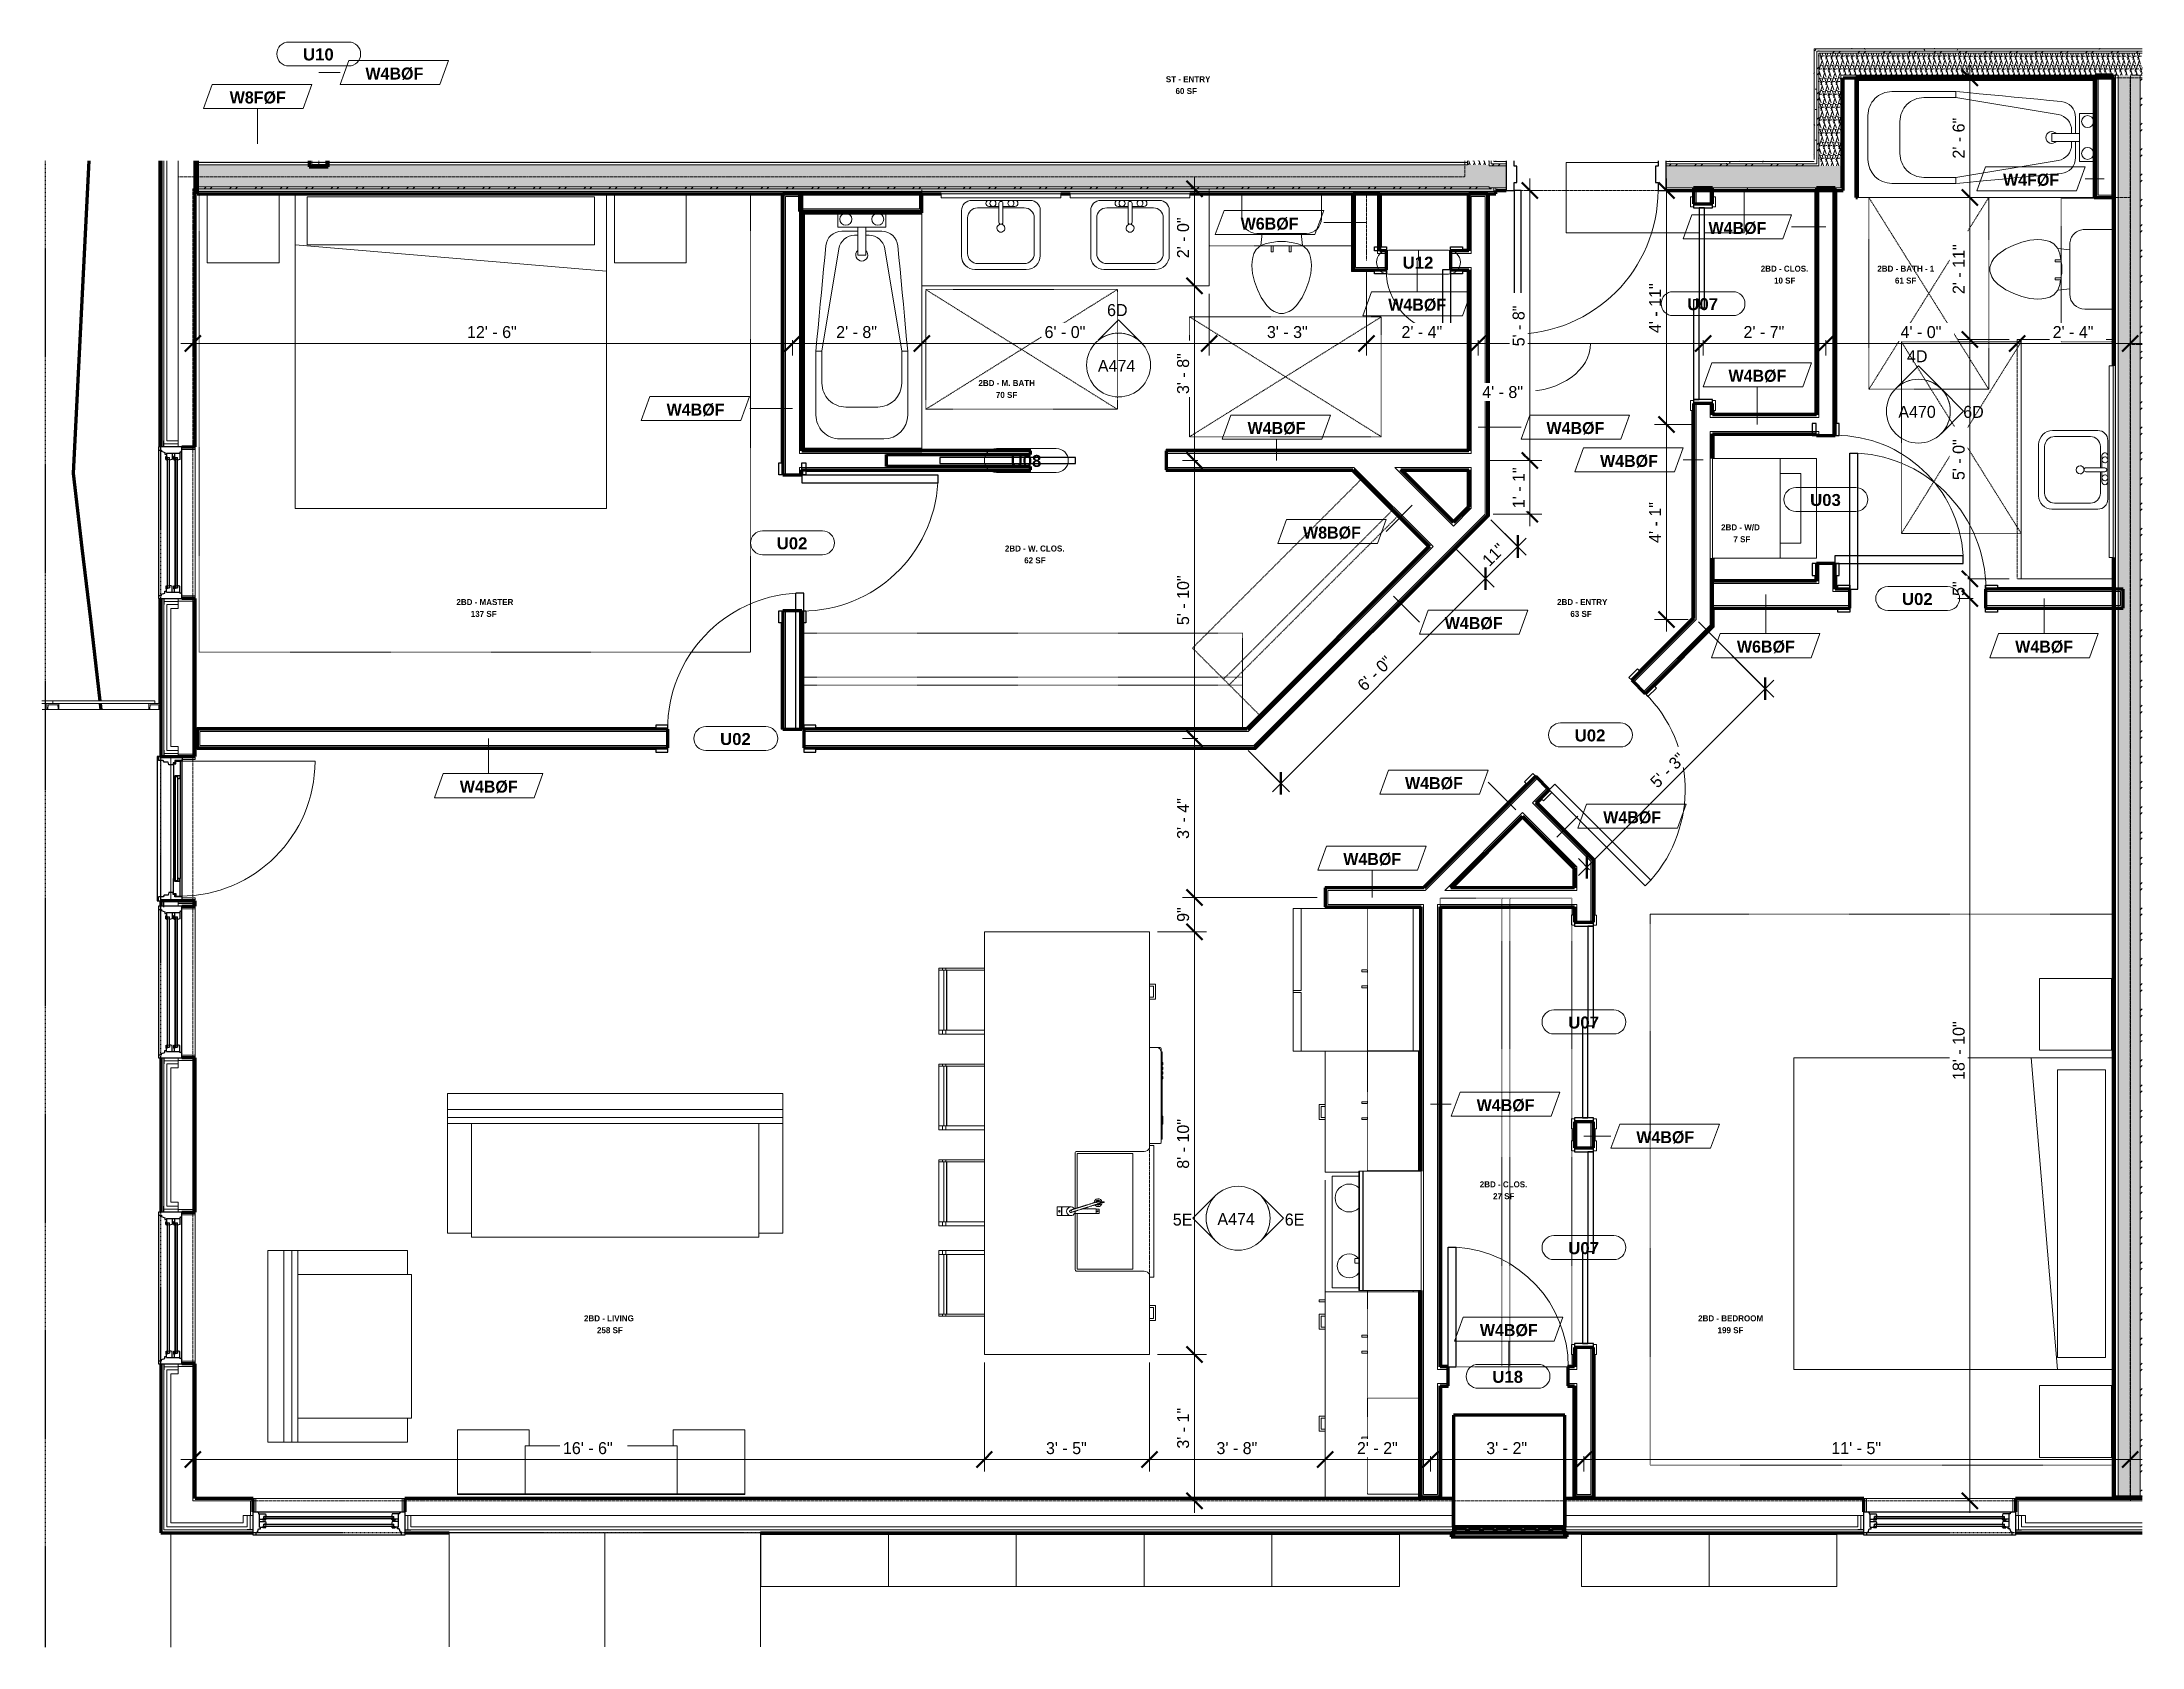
# Model space of a CAD drawing. Header units: inches. Extents: x -3862 to -1699, y -13 to 10420.
# Drawn here: x -3862 to -3336, y 9980 to 10382 of the extents above; entities that cross this region are included whole.
import ezdxf

# ---------------------------------------------------------------- set-up
doc = ezdxf.new("R2010")
doc.units = ezdxf.units.IN
doc.header["$MEASUREMENT"] = 0
for name, pattern in [('Dash', [0.25, 0.125, -0.125]), ('Dash 3_32_', [0.1875, 0.09375, -0.09375]), ('Double Dash 3_8_', [1, 0.375, -0.125, 0.125, -0.125, 0.125, -0.125])]:
    doc.linetypes.add(name, pattern=pattern)
for name, color, linetype, lineweight in [('0-1', 7, 'Continuous', 5), ('0-2', 50, 'Continuous', 9), ('0-3', 10, 'Double Dash 3_8_', 30), ('0-4', 250, 'Continuous', 18), ('A-ANNO-DIMS', 211, 'Continuous', 9), ('A-ANNO-DIMS-32', 211, 'Continuous', 9), ('A-AREA-IDEN', 2, 'Continuous', 9), ('A-DETL-1', 90, 'Dash 3_32_', 18), ('A-DOOR', 31, 'Continuous', 18), ('A-DOOR-1', 10, 'Continuous', 30), ('A-DOOR-2', 50, 'Continuous', 9), ('A-DOOR-3', 31, 'Continuous', 9), ('A-DOOR-4', 31, 'Continuous', 30), ('A-DOOR-FRAM-1', 50, 'Continuous', 9), ('A-DOOR-FRAM-2', 10, 'Continuous', 30), ('A-DOOR-FRAM-3', 31, 'Continuous', 30), ('A-DOOR-GLAZ-1', 50, 'Continuous', 9), ('A-DOOR-IDEN', 31, 'Continuous', 9), ('A-FLOR-1', 250, 'Continuous', 18), ('A-GENM', 5, 'Continuous', 9), ('A-GENM-1', 7, 'Continuous', 70), ('A-GENM-HDLN', 13, 'Dash', 9), ('A-GLAZ-1', 10, 'Continuous', 30), ('A-GLAZ-2', 50, 'Continuous', 9), ('A-GLAZ-CURT-1', 50, 'Continuous', 9), ('A-GLAZ-CWMG-1', 50, 'Continuous', 9), ('A-WALL', 113, 'Continuous', 18), ('A-WALL-1', 7, 'Continuous', 70), ('A-WALL-2', 250, 'Continuous', 18), ('A-WALL-3', 113, 'Continuous', 70), ('A-WALL-IDEN', 211, 'Continuous', 9), ('A-WALL-PATT-1', 50, 'Continuous', 9), ('A-WALL-PATT-2', 253, 'Continuous', 9), ('A-WALL-PATT-3', 8, 'Continuous', 9), ('C-PROP-LINE-1', 10, 'Double Dash 3_8_', 30), ('C-TOPO-MAJR-1', 90, 'Continuous', 90), ('E-ELEC-EQPM-1', 50, 'Continuous', 9), ('G-ANNO-SYMB', 111, 'Continuous', 9), ('I-FURN', 30, 'Continuous', 9), ('I-FURN-HDLN', 30, 'Dash', 9), ('I-WALL', 2, 'Continuous', 18), ('I-WALL-1', 7, 'Continuous', 70), ('I-WALL-2', 2, 'Continuous', 70), ('P-SANR-FIXT', 6, 'Continuous', 9), ('Q-CASE', 31, 'Continuous', 9), ('Q-CASE-1', 31, 'Dash', 9), ('Q-CASE-HDLN', 31, 'Dash', 9), ('Q-SPCQ', 91, 'Continuous', 9), ('S-FNDN-1', 250, 'Continuous', 18)]:
    doc.layers.add(name, color=color, linetype=linetype, lineweight=lineweight)
doc.styles.add('Arial_B', font='arialbd.ttf', dxfattribs={"height": 3})
doc.styles.add('Century Gothic', font='ufonts.com_century-gothic.ttf', dxfattribs={"height": 3})
doc.styles.add('Century Gothic_B', font='GOTHICB.TTF', dxfattribs={"height": 3})
doc.styles.add('Century Gothic_B_1', font='GOTHICB.TTF', dxfattribs={"height": 1.5})
doc.dimstyles.new('OD_1__HACK_2', dxfattribs={"dimscale": 12, "dimtxt": 3.132505, "dimasz": 0.333333, "dimexe": 0.25, "dimexo": 0.166667, "dimgap": 0.041667, "dimtad": 1, "dimdec": 0, "dimzin": 3, "dimdsep": 46, "dimlunit": 4, "dimtxsty": 'Century Gothic', "dimblk1": 'OBLIQUE', "dimblk2": 'OBLIQUE', "dimsah": 1, "dimcen": 0.09, "dimdle": 0.25, "dimazin": 0, "dimtfac": 1, "dimtdec": 4, "dimtix": 1, "dimtmove": 0, "dimatfit": 3, "dimfxl": 1, "dimtvp": 1, "dimtfill": 1, "dimfrac": 2, "dimtolj": 1, "dimtzin": 0, "dimarcsym": 2})
doc.dimstyles.new('OD_1__HACK_2_1', dxfattribs={"dimscale": 12, "dimtxt": 3.132505, "dimasz": 0.333333, "dimexe": 0.25, "dimexo": 0.166667, "dimgap": 0.041667, "dimtad": 1, "dimdec": 0, "dimzin": 3, "dimdsep": 46, "dimlunit": 4, "dimtxsty": 'Century Gothic', "dimblk1": 'OBLIQUE', "dimblk2": 'OBLIQUE', "dimsah": 1, "dimcen": 0.09, "dimdle": 0.25, "dimazin": 0, "dimtfac": 1, "dimtdec": 4, "dimtix": 1, "dimtmove": 1, "dimatfit": 3, "dimfxl": 1, "dimtvp": 1, "dimtfill": 1, "dimfrac": 2, "dimtolj": 1, "dimtzin": 0, "dimarcsym": 2})
pattern_1 = [(0, (0, 0), (10.24, 2.56), [0.422, -7.258, 0.422, -7.258, -40.96]), (0, (0, 0), (10.24, 2.56), [-15.36, 0.422, -14.938, 0.422, -7.258, -17.92]), (0, (0, 0), (10.24, 2.56), [-38.4, 0.422, -4.698, 0.422, -12.378]), (120, (3.84, 1.28), (-7.33702503, 7.58810013), [0.422, -7.258, 0.422, -7.258, -40.96]), (120, (3.84, 1.28), (-7.33702503, 7.58810013), [-15.36, 0.422, -14.938, 0.422, -7.258, -17.92]), (120, (3.84, 1.28), (-7.33702503, 7.58810013), [-38.4, 0.422, -4.698, 0.422, -12.378]), (240, (5.12, 6.4), (-2.90297497, -10.14810013), [0.422, -7.258, 0.422, -7.258, -40.96]), (240, (5.12, 6.4), (-2.90297497, -10.14810013), [-15.36, 0.422, -14.938, 0.422, -7.258, -17.92]), (240, (5.12, 6.4), (-2.90297497, -10.14810013), [-38.4, 0.422, -4.698, 0.422, -12.378])]
pattern_2 = [(161.57, (0.16, 0.16), (-1.279773737, -0.000426766), [0, -9.107, 1.011, 0]), (18.43, (-0.16, 0.16), (-1.279773737, 0.000426766), [0, -9.107, 1.011, 0]), (108.43, (0.16, 0.16), (0.639452382, -3.199964008), [3.035, -7.083]), (71.57, (-0.16, 0.16), (0.639452382, 3.199964008), [3.035, -7.083])]
pattern_3 = [(45, (0, 0), (-3.1678384, 3.1678384), []), (45, (0, 4.8), (-3.1678384, 3.1678384), [])]

msp = doc.modelspace()

# ---------------------------------------------------------------- texts
at = {"layer": 'A-AREA-IDEN', "char_height": 1.5, "attachment_point": 1, "style": 'Century Gothic_B_1'}
for s, insert, width in [('ST - ENTRY', (-3580.16, 10373.79), 11.615), ('60 SF', (-3577.74, 10370.83), 5.757), ('2BD - CLOS.', (-3431.2, 10326.35), 13.837), ('10 SF', (-3427.87, 10323.38), 5.757), ('2BD - BATH - 1', (-3402, 10326.35), 16.463), ('61 SF', (-3397.59, 10323.38), 5.757), ('2BD - M. BATH', (-3627.1, 10297.71), 16.362), ('70 SF', (-3622.73, 10294.75), 5.757), ('2BD - W/D', (-3441.12, 10261.59), 11.918), ('2BD - W. CLOS.', (-3620.47, 10256.29), 17.473), ('7 SF', (-3438.04, 10258.62), 4.444), ('62 SF', (-3615.64, 10253.33), 5.757), ('2BD - MASTER', (-3757.82, 10242.88), 15.756), ('137 SF', (-3754.23, 10239.92), 7.07), ('2BD - ENTRY', (-3482.2, 10242.88), 13.837), ('2BD - CLOS.', (-3501.56, 10097.08), 13.837), ('27 SF', (-3498.23, 10094.12), 5.757), ('2BD - LIVING', (-3725.87, 10063.54), 14.948), ('258 SF', (-3722.62, 10060.57), 7.07), ('2BD - BEDROOM', (-3446.87, 10063.54), 18.887), ('199 SF', (-3442, 10060.57), 7.07)]:
    msp.add_mtext(s, dxfattribs=dict(at, insert=insert, width=width))
at = {"layer": 'A-DOOR-IDEN', "char_height": 3, "width": 9.393, "attachment_point": 1, "style": 'Arial_B'}
for s, insert in [('U10', (-3796.23, 10380.74)), ('U08', (-3619.04, 10278.97)), ('U03', (-3418.83, 10269.19)), ('U02', (-3677.61, 10258.34)), ('U02', (-3395.83, 10244.39)), ('U02', (-3691.79, 10209.34)), ('U07', (-3479.41, 10138.36)), ('U07', (-3479.41, 10081.86)), ('U18', (-3498.41, 10049.64))]:
    msp.add_mtext(s, dxfattribs=dict(at, insert=insert))
at = {"layer": 'A-WALL-IDEN', "char_height": 3, "attachment_point": 1, "style": 'Century Gothic_B'}
for s, insert, width in [('W4BØF', (-3780.6, 10375.97), 17.372), ('W8FØF', (-3814.59, 10369.97), 16.766), ('W6BØF', (-3561.43, 10338.38), 17.372), ('W4BØF', (-3439.27, 10300.28), 17.372), ('W4BØF', (-3705.18, 10291.82), 17.372), ('W4BØF', (-3559.69, 10287.2), 17.372), ('W4BØF', (-3367.47, 10232.46), 17.372), ('W4BØF', (-3756.97, 10197.41), 17.372), ('W4BØF', (-3535.73, 10179.29), 17.372), ('W4BØF', (-3502.33, 10117.66), 17.372), ('W4BØF', (-3462.35, 10109.65), 17.372), ('W4BØF', (-3501.53, 10061.34), 17.372)]:
    msp.add_mtext(s, dxfattribs=dict(at, insert=insert, width=width))
at = {"layer": 'G-ANNO-SYMB', "char_height": 3, "attachment_point": 1, "style": 'Century Gothic'}
for s, insert, width in [('6D', (-3594.88, 10316.74), 6.666), ('A474', (-3597.19, 10302.78), 12.221), ('A470', (-3396.74, 10291.26), 12.221), ('5E', (-3578.42, 10089.02), 5.555), ('A474', (-3567.25, 10089.15), 12.221), ('6E', (-3550.39, 10089.02), 5.555)]:
    msp.add_mtext(s, dxfattribs=dict(at, insert=insert, width=width))

# ---------------------------------------------------------------- blocks, each defined once
blk = doc.blocks.new('Window-Double_Hung-Andersen-400_Series-Tilt_Wash - DOUBLE HUNG - COTTAGE - 1ST FLOOR-2889437-1ST FLOOR - 2BD D - ADA TYPE B')
at = {"layer": 'A-GLAZ-1'}
for p, q in [((-19.01, 0.94), (19.01, 0.94)), ((-19.01, -4.94), (-19.01, 0.94)), ((-17.67, 0.66), (-18, 0.94)), ((-17.67, 0.66), (-17.67, 0.44)), ((-17.67, 0.44), (-15.86, 0.44)), ((-17.42, -2.87), (-17.42, 0.44)), ((-15.86, 0.44), (-15.7, -0.19)), ((15.86, 0.44), (15.7, -0.19)), ((17.67, 0.44), (15.86, 0.44)), ((17.42, -2.87), (17.42, 0.44)), ((17.67, 0.66), (18, 0.94)), ((17.67, 0.66), (17.67, 0.44)), ((19.01, 0.94), (19.01, -4.94)), ((-19.01, -3.56), (-20.51, -3.56)), ((19.01, -4.94), (-19.01, -4.94)), ((-18.2, -4.13), (-17.92, -4.13)), ((-18.2, -4.94), (-18.2, -4.13)), ((-17.92, -4.13), (-17.61, -3.31)), ((-17.61, -3.31), (-17.14, -3.31)), ((-17.42, -0.94), (-16.57, -0.94)), ((-17.42, -1.5), (-15.86, -1.5)), ((-17.42, -2.87), (-16.57, -2.87)), ((-17.14, -3.31), (-17.14, -2.87)), ((-16.57, -0.81), (-16.57, -1.16)), ((-15.7, -0.81), (-16.57, -0.81)), ((-15.86, -1.16), (-16.57, -1.16)), ((-16.57, -2.75), (-16.57, -3.09)), ((-15.7, -2.75), (-16.57, -2.75)), ((-15.86, -3.09), (-16.57, -3.09)), ((-16.29, -0.81), (-16.29, -0.19)), ((-15.7, -0.19), (-16.29, -0.19)), ((-16.29, -2.75), (-16.29, -2.13)), ((-15.7, -2.13), (-16.29, -2.13)), ((-15.86, -1.16), (-15.7, -0.81)), ((-15.86, -1.5), (-15.7, -2.13)), ((-15.86, -3.09), (-15.7, -2.75)), ((15.7, -0.19), (16.29, -0.19)), ((15.86, -1.16), (15.7, -0.81)), ((15.7, -0.81), (16.57, -0.81)), ((15.86, -1.5), (15.7, -2.13)), ((15.7, -2.13), (16.29, -2.13)), ((15.86, -3.09), (15.7, -2.75)), ((15.7, -2.75), (16.57, -2.75)), ((15.86, -1.16), (16.57, -1.16)), ((17.42, -1.5), (15.86, -1.5)), ((15.86, -3.09), (16.57, -3.09)), ((16.29, -0.81), (16.29, -0.19)), ((16.29, -2.75), (16.29, -2.13)), ((16.57, -0.81), (16.57, -1.16)), ((17.42, -0.94), (16.57, -0.94)), ((16.57, -2.75), (16.57, -3.09)), ((17.42, -2.87), (16.57, -2.87)), ((17.14, -3.31), (17.14, -2.87)), ((17.61, -3.31), (17.14, -3.31)), ((17.92, -4.13), (17.61, -3.31)), ((18.2, -4.13), (17.92, -4.13)), ((18.2, -4.94), (18.2, -4.13)), ((19.01, -3.56), (20.51, -3.56))]:
    blk.add_line(p, q, dxfattribs=at)
at = {"layer": 'A-GLAZ-2'}
for p, q in [((-18.95, 4.31), (18.95, 4.31)), ((-18.95, 0.94), (-18.95, 4.31)), ((18.95, 0.94), (-18.95, 0.94)), ((-18.32, 0.94), (-18.32, 4.31)), ((18.32, 0.94), (18.32, 4.31)), ((18.95, 4.31), (18.95, 0.94)), ((-16.29, -0.31), (-15.7, -0.31)), ((-16.29, -0.69), (-15.7, -0.69)), ((-16.29, -2.25), (-15.7, -2.25)), ((-16.29, -2.63), (-15.7, -2.63)), ((-15.82, -0.69), (-15.82, -0.31)), ((-15.82, -2.63), (-15.82, -2.25)), ((-15.7, -0.19), (15.7, -0.19)), ((-15.7, -0.31), (15.7, -0.31)), ((-15.7, -0.69), (15.7, -0.69)), ((-15.7, -0.81), (15.7, -0.81)), ((-15.7, -2.13), (15.7, -2.13)), ((-15.7, -2.25), (15.7, -2.25)), ((-15.7, -2.63), (15.7, -2.63)), ((-15.7, -2.75), (15.7, -2.75)), ((16.29, -0.31), (15.7, -0.31)), ((16.29, -0.69), (15.7, -0.69)), ((16.29, -2.25), (15.7, -2.25)), ((16.29, -2.63), (15.7, -2.63)), ((15.82, -0.69), (15.82, -0.31)), ((15.82, -2.63), (15.82, -2.25))]:
    blk.add_line(p, q, dxfattribs=at)
blk = doc.blocks.new('Door-Inswing-Andersen-400_Series-Single - 3_ 0-1_8_ x 7_ 11 1_2_ - 1ST FLOOR-2896373-1ST FLOOR - 2BD D - ADA TYPE B')
at = {"layer": 'A-DOOR-1'}
for p, q in [((-16.26, 0.54), (-16.87, 0.53)), ((-16.87, 0.53), (-16.87, -0.53)), ((-16.26, 1.19), (-16.26, 0.54)), ((-16.26, 1.19), (-12.44, 1.19)), ((-13.19, 0.78), (-12.44, 0.78)), ((-13.19, -0.53), (-13.19, 0.78)), ((-12.44, 0.03), (-13.19, 0.03)), ((-12.44, 0.87), (-12.47, 1.19)), ((12.44, 1.19), (-12.44, 1.19)), ((-12.44, 0.78), (-12.44, 0.87)), ((-12.44, -0.03), (-12.44, 0.03)), ((16.26, 1.19), (12.44, 1.19)), ((12.44, 0.87), (12.47, 1.19)), ((12.44, 0.78), (12.44, 0.87)), ((13.19, 0.78), (12.44, 0.78)), ((12.44, 0.03), (13.19, 0.03)), ((12.44, -0.03), (12.44, 0.03)), ((13.19, -0.53), (13.19, 0.78)), ((16.26, 1.19), (16.26, 0.54)), ((16.26, 0.54), (16.87, 0.53)), ((16.87, 0.53), (16.87, -0.53)), ((-16.87, -0.53), (-12.44, -0.53)), ((-13.19, -0.47), (-12.67, -0.47)), ((-13.19, -0.53), (-13.19, -0.47)), ((-12.67, -0.47), (-12.47, -0.22)), ((-12.47, -0.22), (-12.44, -0.03)), ((12.44, -0.53), (-12.44, -0.53)), ((12.47, -0.22), (12.44, -0.03)), ((16.87, -0.53), (12.44, -0.53)), ((12.67, -0.47), (12.47, -0.22)), ((13.19, -0.47), (12.67, -0.47)), ((13.19, -0.53), (13.19, -0.47))]:
    blk.add_line(p, q, dxfattribs=at)
at = {"layer": 'A-DOOR-2'}
blk.add_line((16.87, -0.53), (16.87, -34.28), dxfattribs=at)
blk.add_arc((16.87, -0.53), 33.75, 180, 270, dxfattribs=at)
at = {"layer": 'A-DOOR-FRAM-1'}
for p, q in [((-17.31, -1), (-17.94, -1)), ((-17.94, -1), (-17.94, -4.31)), ((-17.94, -4.31), (-17.31, -4.31)), ((-17.31, -4.31), (-17.31, -1)), ((17.94, -1), (17.31, -1)), ((17.31, -1), (17.31, -4.31)), ((17.31, -4.31), (17.94, -4.31)), ((17.94, -4.31), (17.94, -1))]:
    blk.add_line(p, q, dxfattribs=at)
at = {"layer": 'A-DOOR-FRAM-2'}
for p, q in [((-19.69, 3.56), (-18.06, 3.56)), ((18.06, 5.22), (-18.06, 5.22)), ((-18.06, 5.22), (-18.06, 4.31)), ((-18.06, 4.87), (-18.06, -1)), ((-18.06, 4.87), (-17.03, 4.87)), ((-17.03, 3.75), (-17.03, 4.87)), ((-16.69, 3.51), (-17.03, 3.75)), ((-17.03, 0.78), (-16.45, 0.78)), ((-17.03, -1), (-17.03, 0.78)), ((-16.69, 2.51), (-16.69, 3.51)), ((-16, 2.36), (-16.69, 2.51)), ((-16.45, 0.78), (-16.45, 1.22)), ((-16.45, 1.22), (-16, 1.22)), ((-16, 1.22), (-16, 2.36)), ((16, 2.36), (16.69, 2.51)), ((16, 1.22), (16, 2.36)), ((16.45, 1.22), (16, 1.22)), ((16.45, 0.78), (16.45, 1.22)), ((17.03, 0.78), (16.45, 0.78)), ((16.69, 3.51), (17.03, 3.75)), ((16.69, 2.51), (16.69, 3.51)), ((17.03, 3.75), (17.03, 4.87)), ((18.06, 4.87), (17.03, 4.87)), ((17.03, -1), (17.03, 0.78)), ((18.06, 4.31), (18.06, 5.22)), ((18.06, 4.87), (18.06, -1)), ((19.69, 3.56), (18.06, 3.56)), ((-17.69, -1), (-18.06, -1)), ((-18.06, -1), (-17.03, -1)), ((-18.06, -1), (-17.94, -1)), ((-17.31, -1), (17.31, -1)), ((18.06, -1), (17.03, -1)), ((17.94, -1), (18.06, -1))]:
    blk.add_line(p, q, dxfattribs=at)
at = {"layer": 'A-DOOR-GLAZ-1'}
for p, q in [((-12.44, 0.62), (-13.19, 0.62)), ((-13.19, 0.19), (-12.44, 0.19)), ((-12.98, 0.62), (-12.98, 0.19)), ((12.44, 0.78), (-12.44, 0.78)), ((12.44, 0.62), (-12.44, 0.62)), ((12.44, 0.19), (-12.44, 0.19)), ((12.44, 0.03), (-12.44, 0.03)), ((12.44, 0.62), (13.19, 0.62)), ((13.19, 0.19), (12.44, 0.19)), ((12.98, 0.62), (12.98, 0.19))]:
    blk.add_line(p, q, dxfattribs=at)
blk = doc.blocks.new('Window-Double_Hung-Andersen-400_Series-Tilt_Wash - DOUBLE HUNG - COTTAGE - 1ST FLOOR-2889518-1ST FLOOR - 2BD D - ADA TYPE B')
at = {"layer": 'A-GLAZ-1'}
for p, q in [((-19.01, 3.56), (-20.51, 3.56)), ((19.01, 4.94), (-19.01, 4.94)), ((-19.01, 4.94), (-19.01, -0.94)), ((-18.2, 4.94), (-18.2, 4.12)), ((-18.2, 4.12), (-17.92, 4.12)), ((-17.92, 4.12), (-17.61, 3.31)), ((-17.61, 3.31), (-17.14, 3.31)), ((-17.42, 2.87), (-16.57, 2.87)), ((-17.42, 2.87), (-17.42, -0.44)), ((-17.42, 1.5), (-15.86, 1.5)), ((-17.42, 0.94), (-16.57, 0.94)), ((-17.14, 3.31), (-17.14, 2.87)), ((-15.86, 3.09), (-16.57, 3.09)), ((-16.57, 2.75), (-16.57, 3.09)), ((-15.7, 2.75), (-16.57, 2.75)), ((-15.86, 1.16), (-16.57, 1.16)), ((-16.57, 0.81), (-16.57, 1.16)), ((-15.7, 0.81), (-16.57, 0.81)), ((-16.29, 2.75), (-16.29, 2.12)), ((-15.7, 2.12), (-16.29, 2.12)), ((-16.29, 0.81), (-16.29, 0.19)), ((-15.7, 0.19), (-16.29, 0.19)), ((-15.86, 3.09), (-15.7, 2.75)), ((-15.86, 1.5), (-15.7, 2.12)), ((-15.86, 1.16), (-15.7, 0.81)), ((-15.86, -0.44), (-15.7, 0.19)), ((15.86, 3.09), (15.7, 2.75)), ((15.7, 2.75), (16.57, 2.75)), ((15.7, 2.12), (16.29, 2.12)), ((15.86, 1.5), (15.7, 2.12)), ((15.86, 1.16), (15.7, 0.81)), ((15.7, 0.81), (16.57, 0.81)), ((15.7, 0.19), (16.29, 0.19)), ((15.86, -0.44), (15.7, 0.19)), ((15.86, 3.09), (16.57, 3.09)), ((17.42, 1.5), (15.86, 1.5)), ((15.86, 1.16), (16.57, 1.16)), ((16.29, 2.75), (16.29, 2.12)), ((16.29, 0.81), (16.29, 0.19)), ((16.57, 2.75), (16.57, 3.09)), ((17.42, 2.87), (16.57, 2.87)), ((16.57, 0.81), (16.57, 1.16)), ((17.42, 0.94), (16.57, 0.94)), ((17.14, 3.31), (17.14, 2.87)), ((17.61, 3.31), (17.14, 3.31)), ((17.42, 2.87), (17.42, -0.44)), ((17.92, 4.12), (17.61, 3.31)), ((18.2, 4.12), (17.92, 4.12)), ((18.2, 4.94), (18.2, 4.12)), ((19.01, -0.94), (19.01, 4.94)), ((19.01, 3.56), (20.51, 3.56)), ((-19.01, -0.94), (19.01, -0.94)), ((-17.67, -0.66), (-18, -0.94)), ((-17.67, -0.66), (-17.67, -0.44)), ((-17.67, -0.44), (-15.86, -0.44)), ((17.67, -0.44), (15.86, -0.44)), ((17.67, -0.66), (17.67, -0.44)), ((17.67, -0.66), (18, -0.94))]:
    blk.add_line(p, q, dxfattribs=at)
at = {"layer": 'A-GLAZ-2'}
for p, q in [((-16.29, 2.62), (-15.7, 2.62)), ((-16.29, 2.25), (-15.7, 2.25)), ((-16.29, 0.69), (-15.7, 0.69)), ((-16.29, 0.31), (-15.7, 0.31)), ((-15.82, 2.62), (-15.82, 2.25)), ((-15.82, 0.69), (-15.82, 0.31)), ((-15.7, 2.75), (15.7, 2.75)), ((-15.7, 2.62), (15.7, 2.62)), ((-15.7, 2.25), (15.7, 2.25)), ((-15.7, 2.12), (15.7, 2.12)), ((-15.7, 0.81), (15.7, 0.81)), ((-15.7, 0.69), (15.7, 0.69)), ((-15.7, 0.31), (15.7, 0.31)), ((-15.7, 0.19), (15.7, 0.19)), ((16.29, 2.62), (15.7, 2.62)), ((16.29, 2.25), (15.7, 2.25)), ((16.29, 0.69), (15.7, 0.69)), ((16.29, 0.31), (15.7, 0.31)), ((15.82, 2.62), (15.82, 2.25)), ((15.82, 0.69), (15.82, 0.31)), ((18.95, -0.94), (-18.95, -0.94)), ((-18.95, -0.94), (-18.95, -4.31)), ((-18.95, -4.31), (18.95, -4.31)), ((-18.32, -0.94), (-18.32, -4.31)), ((18.32, -0.94), (18.32, -4.31)), ((18.95, -4.31), (18.95, -0.94))]:
    blk.add_line(p, q, dxfattribs=at)
blk = doc.blocks.new('V-Series_EWC4_SPVU_RFA_2015 - 1ST FLOOR-2484708-1ST FLOOR - 2BD D - ADA TYPE B')
at = {"layer": 'A-GENM-1'}
for p, q in [((-3480.25, 10038.53), (-3508.12, 10038.53)), ((-3508.12, 10038.53), (-3508.12, 10009.09)), ((-3480.25, 10009.09), (-3480.25, 10038.53)), ((-3508.12, 10009.09), (-3508.69, 10009.09)), ((-3508.69, 10009.09), (-3508.69, 10008.09)), ((-3508.69, 10008.09), (-3508.12, 10008.09)), ((-3480.25, 10009.09), (-3508.12, 10009.09)), ((-3508.12, 10009.09), (-3508.12, 10008.09)), ((-3508.12, 10008.09), (-3508.12, 10009.09)), ((-3508.12, 10009.09), (-3507.69, 10009.09)), ((-3508.12, 10008.09), (-3480.25, 10008.09)), ((-3507.69, 10009.09), (-3507.69, 10010.09)), ((-3507.69, 10010.09), (-3504.89, 10010.09)), ((-3504.89, 10010.09), (-3504.89, 10009.09)), ((-3504.89, 10009.09), (-3504.39, 10009.09)), ((-3504.39, 10009.09), (-3504.39, 10010.09)), ((-3504.39, 10010.09), (-3501.4, 10010.09)), ((-3501.4, 10010.09), (-3501.4, 10009.09)), ((-3501.4, 10009.09), (-3500.9, 10009.09)), ((-3500.9, 10009.09), (-3500.9, 10010.09)), ((-3500.9, 10010.09), (-3497.92, 10010.09)), ((-3497.92, 10010.09), (-3497.92, 10009.09)), ((-3497.92, 10009.09), (-3497.42, 10009.09)), ((-3497.42, 10009.09), (-3497.42, 10010.09)), ((-3497.42, 10010.09), (-3494.44, 10010.09)), ((-3494.44, 10010.09), (-3494.44, 10009.09)), ((-3494.44, 10009.09), (-3493.94, 10009.09)), ((-3493.94, 10009.09), (-3493.94, 10010.09)), ((-3493.94, 10010.09), (-3490.95, 10010.09)), ((-3490.95, 10010.09), (-3490.95, 10009.09)), ((-3490.95, 10009.09), (-3490.45, 10009.09)), ((-3490.45, 10009.09), (-3490.45, 10010.09)), ((-3490.45, 10010.09), (-3487.47, 10010.09)), ((-3487.47, 10010.09), (-3487.47, 10009.09)), ((-3487.47, 10009.09), (-3486.97, 10009.09)), ((-3486.97, 10009.09), (-3486.97, 10010.09)), ((-3486.97, 10010.09), (-3483.98, 10010.09)), ((-3483.98, 10010.09), (-3483.98, 10009.09)), ((-3483.98, 10009.09), (-3483.48, 10009.09)), ((-3483.48, 10009.09), (-3483.48, 10010.09)), ((-3483.48, 10010.09), (-3480.69, 10010.09)), ((-3480.69, 10010.09), (-3480.69, 10009.09)), ((-3480.69, 10009.09), (-3480.25, 10009.09)), ((-3480.25, 10008.09), (-3480.25, 10009.09)), ((-3479.69, 10009.09), (-3480.25, 10009.09)), ((-3480.25, 10009.09), (-3480.25, 10008.09)), ((-3480.25, 10008.09), (-3479.69, 10008.09)), ((-3479.69, 10008.09), (-3479.69, 10009.09))]:
    blk.add_line(p, q, dxfattribs=at)
blk = doc.blocks.new('262400 - Switchboards and Panelboards - Electric Panel - Generic - 262400 - Switchboards and Panelboards - Electric Panel - Generic-2655902-1ST FLOOR - 2BD D - ADA TYPE B')
at = {"layer": 'E-ELEC-EQPM-1'}
for p, q in [((0, 28.59), (0, 0)), ((39, 0), (39, 28.59)), ((0, 0), (39, 0))]:
    blk.add_line(p, q, dxfattribs=at)
blk = doc.blocks.new('262400 - Switchboards and Panelboards - Electric Panel - Generic - 262400 - Switchboards and Panelboards - Electric Panel - Generic-2842581-1ST FLOOR - 2BD D - ADA TYPE B')
at = {"layer": 'E-ELEC-EQPM-1'}
for p, q in [((32, 13), (0, 13)), ((0, 13), (0, 0)), ((32, 0), (32, 13)), ((0, 0), (32, 0))]:
    blk.add_line(p, q, dxfattribs=at)
blk = doc.blocks.new('Horizontal_Siding - Horizontal_Siding-2840883-1ST FLOOR - 2BD D - ADA TYPE B')
at = {"layer": 'A-GLAZ-CURT-1'}
for p, q in [((10.05, 2.25), (12.77, 2.25)), ((11.27, 1.5), (10.05, 1.5)), ((12.77, 2.25), (12.77, 1.5))]:
    blk.add_line(p, q, dxfattribs=at)
blk = doc.blocks.new('Horizontal_Siding - Horizontal_Siding-V1-1ST FLOOR - 2BD D - ADA TYPE B')
at = {"layer": 'A-GLAZ-CURT-1'}
for p, q in [((-12.775, 2.25), (12.775, 2.25)), ((-12.775, 1.5), (-12.775, 2.25)), ((11.275, 1.5), (-11.275, 1.5)), ((12.775, 2.25), (12.775, 1.5))]:
    blk.add_line(p, q, dxfattribs=at)
blk = doc.blocks.new('Rectangular Mullion - RAILING POST-2666422-1ST FLOOR - 2BD D - ADA TYPE B')
at = {"layer": 'A-GLAZ-CWMG-1'}
for p, q in [((-1.5, -1.5), (-1.5, 0)), ((1.5, 0), (1.5, -1.5)), ((1.5, -1.5), (-1.5, -1.5)), ((-1.29, -0.21), (-1.22, -1.18)), ((-1.22, -1.18), (1.22, -1.18)), ((1.22, -1.18), (1.29, -0.21))]:
    blk.add_line(p, q, dxfattribs=at)
for centre, radius, start, end in [((-1.5, -0.21), 0.211, 359.472, 90), ((1.5, -0.21), 0.21, 90, 180.528)]:
    blk.add_arc(centre, radius, start, end, dxfattribs=at)
blk = doc.blocks.new('Rectangular Mullion - RAILING POST-2680134-1ST FLOOR - 2BD D - ADA TYPE B')
at = {"layer": 'A-GLAZ-CWMG-1'}
for p, q in [((-3, -1.5), (-3, 0)), ((0, -1.5), (-3, -1.5)), ((-2.79, -0.21), (-2.72, -1.18)), ((-2.72, -1.18), (-0.28, -1.18)), ((-0.28, -1.18), (-0.21, -0.21))]:
    blk.add_line(p, q, dxfattribs=at)
for centre, start, end in [((-3, -0.21), 359.472, 90), ((0, -0.21), 90, 180.528)]:
    blk.add_arc(centre, 0.21, start, end, dxfattribs=at)
blk = doc.blocks.new('Family - ___-2835860-1ST FLOOR - 2BD D - ADA TYPE B')
at = {"layer": 'C-PROP-LINE-1'}
blk.add_line((-3860.72, 9980.49), (-3860.72, 10352.59), dxfattribs=at)
blk = doc.blocks.new('Family - ___-2835903-1ST FLOOR - 2BD D - ADA TYPE B')
at = {"layer": 'C-PROP-LINE-1'}
for p, q in [((-3831.82, 10009.09), (-3831.82, 10352.59)), ((-3335.72, 10009.09), (-3831.82, 10009.09))]:
    blk.add_line(p, q, dxfattribs=at)
blk = doc.blocks.new('Family - ___-2835932-1ST FLOOR - 2BD D - ADA TYPE B')
at = {"layer": 'C-PROP-LINE-1'}
blk.add_line((-3860.72, 9980.49), (-3860.72, 10352.59), dxfattribs=at)
blk = doc.blocks.new('CTR - 1st Phase - Shell_rvt-1-1ST FLOOR - 2BD D - ADA TYPE B')
at = {"layer": 'A-FLOR-1'}
for p, q in [((-3831.82, 10215.19), (-3861.59, 10215.19)), ((-3829.32, 10203.45), (-3829.32, 10167.33)), ((-3829.32, 9980.49), (-3829.32, 10009.09))]:
    blk.add_line(p, q, dxfattribs=at)
at = {"layer": 'A-WALL-1'}
for p, q in [((-3831.82, 10352.59), (-3831.82, 10281.01)), ((-3823.2, 10281.01), (-3823.2, 10352.59)), ((-3826.57, 10281.01), (-3823.2, 10281.01)), ((-3831.82, 10242.99), (-3831.82, 10203.45)), ((-3823.2, 10242.99), (-3826.57, 10242.99)), ((-3823.2, 10203.45), (-3823.2, 10242.99)), ((-3831.82, 10203.45), (-3823.2, 10203.45)), ((-3831.82, 10167.33), (-3831.82, 10166)), ((-3823.2, 10167.33), (-3831.82, 10167.33)), ((-3826.57, 10166), (-3823.2, 10166)), ((-3823.2, 10166), (-3823.2, 10167.33)), ((-3831.82, 10127.98), (-3831.82, 10089.39)), ((-3823.2, 10127.98), (-3826.57, 10127.98)), ((-3823.2, 10089.39), (-3823.2, 10127.98)), ((-3826.57, 10089.39), (-3823.2, 10089.39)), ((-3831.82, 10051.37), (-3831.82, 10009.09)), ((-3823.2, 10051.37), (-3826.57, 10051.37)), ((-3823.2, 10017.71), (-3823.2, 10051.37)), ((-3808.75, 10017.71), (-3823.2, 10017.71)), ((-3808.75, 10014.34), (-3808.75, 10017.71)), ((-3508.12, 10017.71), (-3770.72, 10017.71)), ((-3770.72, 10017.71), (-3770.72, 10014.34)), ((-3508.12, 10010.59), (-3508.12, 10017.71)), ((-3405.42, 10017.71), (-3480.25, 10017.71)), ((-3480.25, 10017.71), (-3480.25, 10010.59)), ((-3405.42, 10014.34), (-3405.42, 10017.71)), ((-3335.72, 10017.71), (-3367.4, 10017.71)), ((-3367.4, 10017.71), (-3367.4, 10014.34)), ((-3831.82, 10009.09), (-3823.2, 10009.09)), ((-3823.2, 10009.09), (-3808.75, 10009.09)), ((-3770.72, 10009.09), (-3759.65, 10009.09)), ((-3681.65, 10009.09), (-3405.42, 10009.09)), ((-3480.25, 10010.59), (-3508.12, 10010.59)), ((-3367.4, 10009.09), (-3335.72, 10009.09))]:
    blk.add_line(p, q, dxfattribs=at)
at = {"layer": 'A-WALL-2'}
for p, q in [((-3831.07, 10352.59), (-3831.07, 10281.76)), ((-3830.32, 10352.59), (-3830.32, 10282.51)), ((-3827.51, 10352.59), (-3827.51, 10282.51)), ((-3831.07, 10281.76), (-3827.51, 10281.76)), ((-3830.32, 10282.51), (-3827.51, 10282.51)), ((-3827.51, 10282.51), (-3827.51, 10281.76)), ((-3827.51, 10281.76), (-3827.51, 10281.01)), ((-3823.2, 10281.01), (-3823.2, 10280.95)), ((-3831.07, 10242.24), (-3831.07, 10204.2)), ((-3827.51, 10242.24), (-3831.07, 10242.24)), ((-3830.32, 10241.49), (-3830.32, 10204.95)), ((-3827.51, 10241.49), (-3830.32, 10241.49)), ((-3829.32, 10240.49), (-3829.32, 10205.95)), ((-3827.51, 10240.49), (-3829.32, 10240.49)), ((-3827.51, 10242.99), (-3827.51, 10242.37)), ((-3827.51, 10242.24), (-3827.51, 10242.37)), ((-3823.82, 10242.37), (-3827.51, 10242.37)), ((-3827.51, 10241.49), (-3827.51, 10242.24)), ((-3827.51, 10240.49), (-3827.51, 10241.49)), ((-3823.82, 10204.08), (-3823.82, 10242.37)), ((-3823.2, 10243.05), (-3823.2, 10242.99)), ((-3831.82, 10167.33), (-3831.82, 10203.45)), ((-3831.07, 10204.2), (-3827.51, 10204.2)), ((-3830.32, 10204.95), (-3827.51, 10204.95)), ((-3829.32, 10205.95), (-3827.51, 10205.95)), ((-3829.32, 10203.45), (-3829.32, 10167.33)), ((-3827.51, 10204.95), (-3827.51, 10205.95)), ((-3827.51, 10204.2), (-3827.51, 10204.95)), ((-3827.51, 10204.08), (-3827.51, 10204.2)), ((-3827.51, 10204.08), (-3827.51, 10203.45)), ((-3827.51, 10204.08), (-3823.82, 10204.08)), ((-3827.51, 10167.33), (-3827.51, 10166.7)), ((-3827.51, 10166.63), (-3827.51, 10166.7)), ((-3823.82, 10166.7), (-3827.51, 10166.7)), ((-3827.51, 10166.63), (-3827.51, 10166)), ((-3827.51, 10166.63), (-3823.82, 10166.63)), ((-3823.82, 10166.63), (-3823.82, 10166.7)), ((-3823.2, 10166), (-3823.2, 10165.94)), ((-3831.07, 10127.23), (-3831.07, 10090.14)), ((-3827.51, 10127.23), (-3831.07, 10127.23)), ((-3830.32, 10126.48), (-3830.32, 10090.89)), ((-3827.51, 10126.48), (-3830.32, 10126.48)), ((-3829.32, 10125.48), (-3829.32, 10091.89)), ((-3827.51, 10125.48), (-3829.32, 10125.48)), ((-3827.51, 10127.98), (-3827.51, 10127.35)), ((-3827.51, 10127.23), (-3827.51, 10127.35)), ((-3823.82, 10127.35), (-3827.51, 10127.35)), ((-3827.51, 10126.48), (-3827.51, 10127.23)), ((-3827.51, 10125.48), (-3827.51, 10126.48)), ((-3823.82, 10090.01), (-3823.82, 10127.35)), ((-3823.2, 10128.04), (-3823.2, 10127.98)), ((-3829.32, 10091.89), (-3827.51, 10091.89)), ((-3827.51, 10090.89), (-3827.51, 10091.89)), ((-3831.07, 10090.14), (-3827.51, 10090.14)), ((-3830.32, 10090.89), (-3827.51, 10090.89)), ((-3827.51, 10090.14), (-3827.51, 10090.89)), ((-3827.51, 10090.01), (-3827.51, 10090.14)), ((-3827.51, 10090.01), (-3827.51, 10089.39)), ((-3827.51, 10090.01), (-3823.82, 10090.01)), ((-3823.2, 10089.39), (-3823.2, 10089.33)), ((-3831.07, 10050.62), (-3831.07, 10009.84)), ((-3827.51, 10050.62), (-3831.07, 10050.62)), ((-3830.32, 10049.87), (-3830.32, 10010.59)), ((-3827.51, 10049.87), (-3830.32, 10049.87)), ((-3827.51, 10051.37), (-3827.51, 10050.74)), ((-3827.51, 10050.62), (-3827.51, 10050.74)), ((-3823.82, 10050.74), (-3827.51, 10050.74)), ((-3827.51, 10049.87), (-3827.51, 10050.62)), ((-3827.51, 10048.87), (-3827.51, 10049.87)), ((-3823.82, 10017.09), (-3823.82, 10050.74)), ((-3823.2, 10051.43), (-3823.2, 10051.37)), ((-3829.32, 10048.87), (-3829.32, 10011.59)), ((-3827.51, 10048.87), (-3829.32, 10048.87)), ((-3823.2, 10017.09), (-3823.82, 10017.09)), ((-3809.37, 10017.09), (-3823.2, 10017.09)), ((-3810.25, 10013.4), (-3811.25, 10013.4)), ((-3811.25, 10011.59), (-3811.25, 10013.4)), ((-3809.5, 10013.4), (-3810.25, 10013.4)), ((-3810.25, 10010.59), (-3810.25, 10013.4)), ((-3809.37, 10013.4), (-3809.5, 10013.4)), ((-3809.5, 10009.84), (-3809.5, 10013.4)), ((-3809.37, 10013.4), (-3809.37, 10017.09)), ((-3809.37, 10013.4), (-3808.75, 10013.4)), ((-3808.75, 10017.71), (-3808.69, 10017.71)), ((-3770.79, 10017.71), (-3770.72, 10017.71)), ((-3770.72, 10013.4), (-3769.97, 10013.4)), ((-3769.97, 10013.4), (-3769.97, 10009.84)), ((-3769.97, 10013.4), (-3769.22, 10013.4)), ((-3769.22, 10013.4), (-3508.12, 10013.4)), ((-3769.22, 10013.4), (-3769.22, 10010.59)), ((-3480.25, 10013.4), (-3406.92, 10013.4)), ((-3406.92, 10010.59), (-3406.92, 10013.4)), ((-3406.92, 10013.4), (-3406.17, 10013.4)), ((-3406.17, 10009.84), (-3406.17, 10013.4)), ((-3406.17, 10013.4), (-3405.42, 10013.4)), ((-3405.42, 10017.71), (-3405.36, 10017.71)), ((-3367.46, 10017.71), (-3367.4, 10017.71)), ((-3367.4, 10013.4), (-3366.77, 10013.4)), ((-3366.77, 10017.09), (-3366.77, 10013.4)), ((-3335.72, 10017.09), (-3366.77, 10017.09)), ((-3366.65, 10013.4), (-3366.77, 10013.4)), ((-3365.9, 10013.4), (-3366.65, 10013.4)), ((-3366.65, 10013.4), (-3366.65, 10009.84)), ((-3364.9, 10013.4), (-3365.9, 10013.4)), ((-3365.9, 10013.4), (-3365.9, 10010.59)), ((-3364.9, 10013.4), (-3364.9, 10011.59)), ((-3830.32, 10009.84), (-3831.07, 10009.84)), ((-3829.32, 10010.59), (-3830.32, 10010.59)), ((-3823.2, 10009.84), (-3830.32, 10009.84)), ((-3823.82, 10011.59), (-3829.32, 10011.59)), ((-3823.2, 10010.59), (-3829.32, 10010.59)), ((-3823.2, 10011.59), (-3823.82, 10011.59)), ((-3823.2, 10011.59), (-3811.25, 10011.59)), ((-3823.2, 10010.59), (-3810.25, 10010.59)), ((-3823.2, 10009.84), (-3809.5, 10009.84)), ((-3769.97, 10009.84), (-3406.17, 10009.84)), ((-3769.22, 10010.59), (-3508.12, 10010.59)), ((-3480.25, 10010.59), (-3406.92, 10010.59)), ((-3366.65, 10009.84), (-3335.72, 10009.84)), ((-3365.9, 10010.59), (-3335.72, 10010.59)), ((-3364.9, 10011.59), (-3335.72, 10011.59))]:
    blk.add_line(p, q, dxfattribs=at)
at = {"layer": 'S-FNDN-1'}
for p, q in [((-3832.32, 10281.01), (-3832.32, 10352.59)), ((-3832.32, 10216.69), (-3832.32, 10242.99)), ((-3832.32, 10215.19), (-3832.32, 10216.37))]:
    blk.add_line(p, q, dxfattribs=at)
at = {"layer": '0-2'}
for name, p, rotation in [('Window-Double_Hung-Andersen-400_Series-Tilt_Wash - DOUBLE HUNG - COTTAGE - 1ST FLOOR-2889518-1ST FLOOR - 2BD D - ADA TYPE B', (-3827.51, 10262), 89.99999999999885), ('Door-Inswing-Andersen-400_Series-Single - 3_ 0-1_8_ x 7_ 11 1_2_ - 1ST FLOOR-2896373-1ST FLOOR - 2BD D - ADA TYPE B', (-3827.51, 10185.39), 89.99999999999885), ('Window-Double_Hung-Andersen-400_Series-Tilt_Wash - DOUBLE HUNG - COTTAGE - 1ST FLOOR-2889518-1ST FLOOR - 2BD D - ADA TYPE B', (-3827.51, 10146.99), 89.99999999999885), ('Window-Double_Hung-Andersen-400_Series-Tilt_Wash - DOUBLE HUNG - COTTAGE - 1ST FLOOR-2889518-1ST FLOOR - 2BD D - ADA TYPE B', (-3827.51, 10070.38), 89.99999999999885), ('262400 - Switchboards and Panelboards - Electric Panel - Generic - 262400 - Switchboards and Panelboards - Electric Panel - Generic-2655902-1ST FLOOR - 2BD D - ADA TYPE B', (-3720.65, 10009.09), 180), ('262400 - Switchboards and Panelboards - Electric Panel - Generic - 262400 - Switchboards and Panelboards - Electric Panel - Generic-2655902-1ST FLOOR - 2BD D - ADA TYPE B', (-3681.65, 10009.09), 180), ('262400 - Switchboards and Panelboards - Electric Panel - Generic - 262400 - Switchboards and Panelboards - Electric Panel - Generic-2842581-1ST FLOOR - 2BD D - ADA TYPE B', (-3649.62, 10008.64), 180), ('262400 - Switchboards and Panelboards - Electric Panel - Generic - 262400 - Switchboards and Panelboards - Electric Panel - Generic-2842581-1ST FLOOR - 2BD D - ADA TYPE B', (-3617.62, 10008.64), 180), ('262400 - Switchboards and Panelboards - Electric Panel - Generic - 262400 - Switchboards and Panelboards - Electric Panel - Generic-2842581-1ST FLOOR - 2BD D - ADA TYPE B', (-3585.62, 10008.64), 180), ('262400 - Switchboards and Panelboards - Electric Panel - Generic - 262400 - Switchboards and Panelboards - Electric Panel - Generic-2842581-1ST FLOOR - 2BD D - ADA TYPE B', (-3553.62, 10008.64), 180), ('262400 - Switchboards and Panelboards - Electric Panel - Generic - 262400 - Switchboards and Panelboards - Electric Panel - Generic-2842581-1ST FLOOR - 2BD D - ADA TYPE B', (-3521.62, 10008.64), 180), ('262400 - Switchboards and Panelboards - Electric Panel - Generic - 262400 - Switchboards and Panelboards - Electric Panel - Generic-2842581-1ST FLOOR - 2BD D - ADA TYPE B', (-3444.12, 10008.64), 180), ('262400 - Switchboards and Panelboards - Electric Panel - Generic - 262400 - Switchboards and Panelboards - Electric Panel - Generic-2842581-1ST FLOOR - 2BD D - ADA TYPE B', (-3412.12, 10008.64), 180)]:
    blk.add_blockref(name, p, dxfattribs=dict(at, rotation=rotation))
for name, p in [('Horizontal_Siding - Horizontal_Siding-2840883-1ST FLOOR - 2BD D - ADA TYPE B', (-3871.65, 10215.19)), ('Horizontal_Siding - Horizontal_Siding-V1-1ST FLOOR - 2BD D - ADA TYPE B', (-3846.1, 10215.19)), ('V-Series_EWC4_SPVU_RFA_2015 - 1ST FLOOR-2484708-1ST FLOOR - 2BD D - ADA TYPE B', (0, 0)), ('Window-Double_Hung-Andersen-400_Series-Tilt_Wash - DOUBLE HUNG - COTTAGE - 1ST FLOOR-2889437-1ST FLOOR - 2BD D - ADA TYPE B', (-3789.74, 10013.4)), ('Window-Double_Hung-Andersen-400_Series-Tilt_Wash - DOUBLE HUNG - COTTAGE - 1ST FLOOR-2889437-1ST FLOOR - 2BD D - ADA TYPE B', (-3386.41, 10013.4))]:
    blk.add_blockref(name, p, dxfattribs=at)
at = {"layer": '0-2', "extrusion": (0, 0, -1), "rotation": 180}
for name, p in [('Rectangular Mullion - RAILING POST-2666422-1ST FLOOR - 2BD D - ADA TYPE B', (3858.87, 10215.19)), ('Rectangular Mullion - RAILING POST-2680134-1ST FLOOR - 2BD D - ADA TYPE B', (3831.82, 10215.19))]:
    blk.add_blockref(name, p, dxfattribs=at)
at = {"layer": '0-3'}
for name in ['Family - ___-2835860-1ST FLOOR - 2BD D - ADA TYPE B', 'Family - ___-2835932-1ST FLOOR - 2BD D - ADA TYPE B', 'Family - ___-2835903-1ST FLOOR - 2BD D - ADA TYPE B']:
    blk.add_blockref(name, (0, 0), dxfattribs=at)
blk = doc.blocks.new('CTR  - Topography_rvt-1-1ST FLOOR - 2BD D - ADA TYPE B')
at = {"layer": 'C-TOPO-MAJR-1'}
for p, q in [((-3849.45, 10237.85), (-3847.1, 10217.44)), ((-3847.01, 10216.69), (-3846.84, 10215.19))]:
    blk.add_line(p, q, dxfattribs=at)
at = {"layer": 'C-TOPO-MAJR-1', "flags": 128}
blk.add_lwpolyline([(-3849.89, 10352.59), (-3853.79, 10274.42), (-3851.62, 10255.72), (-3849.45, 10237.85)], dxfattribs=at)
blk = doc.blocks.new('HOLLOW METAL - UNIT DOOR-2191978-1ST FLOOR - 2BD D - ADA TYPE B')
at = {"layer": 'A-DOOR-1'}
for p, q in [((18, 40.12), (16.25, 40.12)), ((16.25, 40.12), (16.25, 4.12)), ((18, 4.12), (18, 40.12)), ((16.25, 4.12), (18, 4.12))]:
    blk.add_line(p, q, dxfattribs=at)
at = {"layer": 'A-DOOR-2'}
blk.add_arc((18, 4.12), 36, 90, 180, dxfattribs=at)
at = {"layer": 'A-DOOR-FRAM-2'}
for p, q in [((-18, 4.12), (-20, 4.12)), ((-20, 4.12), (-20, -3.25)), ((-18, 2.19), (-18, 4.12)), ((-17.38, 2.19), (-18, 2.19)), ((-17.38, -1.94), (-17.38, 2.19)), ((18, 2.19), (17.37, 2.19)), ((17.37, 2.19), (17.37, -1.94)), ((18, 4.12), (18, 2.19)), ((20, 4.12), (18, 4.12)), ((20, -3.25), (20, 4.12)), ((-18, -3.25), (-18, -1.94)), ((-18, -1.94), (-17.38, -1.94)), ((17.37, -1.94), (18, -1.94)), ((18, -1.94), (18, -3.25))]:
    blk.add_line(p, q, dxfattribs=at)
blk = doc.blocks.new('CTR - 1st Phase - Common Walls_rvt-1-1ST FLOOR - 2BD D - ADA TYPE B')
at = {"layer": 'A-WALL-PATT-1'}
h = blk.add_hatch(dxfattribs=at)
h.set_pattern_fill('FP_1', color=256, style=0, pattern_type=2)
h.set_pattern_definition(pattern_1)
h.paths.add_polyline_path([(-3417.8, 10352.96), (-3417.8, 10380.79), (-3417.92, 10380.79), (-3417.92, 10352.96), (-3417.89, 10352.96)], flags=0)
h = blk.add_hatch(dxfattribs=at)
h.set_pattern_fill('FP_1', color=256, style=0, pattern_type=2)
h.set_pattern_definition(pattern_1)
h.paths.add_polyline_path([(-3417.8, 10380.66), (-3335.72, 10380.66), (-3335.72, 10380.79), (-3417.8, 10380.79)], flags=0)
h = blk.add_hatch(dxfattribs=at)
h.set_pattern_fill('FP_1', color=256, style=0, pattern_type=2)
h.set_pattern_definition(pattern_1)
h.paths.add_polyline_path([(-3417.8, 10352.46), (-3417.17, 10352.46), (-3417.17, 10380.66), (-3417.8, 10380.66), (-3417.8, 10352.96)], flags=0)
h = blk.add_hatch(dxfattribs=at)
h.set_pattern_fill('FP_1', color=256, style=0, pattern_type=2)
h.set_pattern_definition(pattern_1)
h.paths.add_polyline_path([(-3335.72, 10380.04), (-3335.72, 10380.66), (-3417.17, 10380.66), (-3417.17, 10380.04), (-3343.94, 10380.04)], flags=0)
h = blk.add_hatch(dxfattribs=at)
h.set_pattern_fill('FP_1', color=256, style=0, pattern_type=2)
h.set_pattern_definition(pattern_1)
h.paths.add_polyline_path([(-3410.55, 10345.84), (-3410.55, 10374.04), (-3411.17, 10374.04), (-3411.17, 10345.84)], flags=0)
h = blk.add_hatch(dxfattribs=at)
h.set_pattern_fill('FP_1', color=256, style=0, pattern_type=2)
h.set_pattern_definition(pattern_1)
h.paths.add_polyline_path([(-3342.35, 10373.41), (-3342.35, 10374.04), (-3410.55, 10374.04), (-3410.55, 10373.41), (-3342.97, 10373.41)], flags=0)
h = blk.add_hatch(dxfattribs=at)
h.set_pattern_fill('FP_1', color=256, style=0, pattern_type=2)
h.set_pattern_definition(pattern_1)
h.paths.add_polyline_path([(-3342.35, 10018.09), (-3342.35, 10373.41), (-3342.97, 10373.41), (-3342.97, 10018.09)], flags=0)
h = blk.add_hatch(dxfattribs=at)
h.set_pattern_fill('FP_1', color=256, style=0, pattern_type=2)
h.set_pattern_definition(pattern_1)
h.paths.add_polyline_path([(-3504.67, 10352.21), (-3504.67, 10352.59), (-3822.72, 10352.59), (-3822.72, 10352.21), (-3508.28, 10352.21)], flags=0)
h = blk.add_hatch(dxfattribs=at)
h.set_pattern_fill('FP_1', color=256, style=0, pattern_type=2)
h.set_pattern_definition(pattern_1)
h.paths.add_polyline_path([(-3417.17, 10351.84), (-3417.17, 10352.46), (-3454.92, 10352.46), (-3454.92, 10351.84), (-3417.89, 10351.84)], flags=0)
h.paths.add_polyline_path([(-3497.55, 10351.84), (-3494.92, 10351.84), (-3494.92, 10352.46), (-3498.05, 10352.46), (-3498.05, 10351.84)], flags=0)
h = blk.add_hatch(dxfattribs=at)
h.set_pattern_fill('FP_1', color=256, style=0, pattern_type=2)
h.set_pattern_definition(pattern_1)
h.paths.add_polyline_path([(-3417.8, 10352.46), (-3417.8, 10352.96), (-3417.92, 10352.96), (-3417.92, 10352.59), (-3454.92, 10352.59), (-3454.92, 10352.46), (-3417.89, 10352.46)], flags=0)
h.paths.add_polyline_path([(-3497.55, 10352.46), (-3494.92, 10352.46), (-3494.92, 10352.59), (-3497.55, 10352.59)], flags=0)
h = blk.add_hatch(dxfattribs=at)
h.set_pattern_fill('FP_1', color=256, style=0, pattern_type=2)
h.set_pattern_definition(pattern_1)
h.paths.add_polyline_path([(-3498.67, 10344.96), (-3498.05, 10344.96), (-3498.05, 10345.59), (-3822.72, 10345.59), (-3822.72, 10344.96), (-3499.17, 10344.96)], flags=0)
h = blk.add_hatch(dxfattribs=at)
h.set_pattern_fill('FP_1', color=256, style=0, pattern_type=2)
h.set_pattern_definition(pattern_1)
h.paths.add_polyline_path([(-3499.17, 10344.34), (-3497.55, 10344.34), (-3497.55, 10344.96), (-3822.72, 10344.96), (-3822.72, 10344.34), (-3500.06, 10344.34)], flags=0)
h = blk.add_hatch(dxfattribs=at)
h.set_pattern_fill('FP_1', color=256, style=0, pattern_type=2)
h.set_pattern_definition(pattern_1)
h.paths.add_polyline_path([(-3410.55, 10345.21), (-3410.55, 10345.84), (-3454.92, 10345.84), (-3454.92, 10345.21), (-3413.78, 10345.21)], flags=0)
h.paths.add_polyline_path([(-3494.92, 10345.21), (-3494.92, 10345.84), (-3497.55, 10345.84), (-3497.55, 10345.21), (-3495.95, 10345.21)], flags=0)
at = {"layer": 'A-WALL-PATT-2'}
h = blk.add_hatch(dxfattribs=at)
h.set_pattern_fill('FP_2', color=256, style=0, pattern_type=2)
h.set_pattern_definition(pattern_2)
h.paths.add_polyline_path([(-3411.17, 10351.34), (-3411.17, 10379.54), (-3416.67, 10379.54), (-3416.67, 10351.34)], flags=0)
h = blk.add_hatch(dxfattribs=at)
h.set_pattern_fill('FP_2', color=256, style=0, pattern_type=2)
h.set_pattern_definition(pattern_2)
h.paths.add_polyline_path([(-3335.72, 10374.04), (-3335.72, 10379.54), (-3411.17, 10379.54), (-3411.17, 10374.04), (-3335.72, 10374.04)], flags=0)
h = blk.add_hatch(dxfattribs=at)
h.set_pattern_fill('FP_2', color=256, style=0, pattern_type=2)
h.set_pattern_definition(pattern_2)
h.paths.add_polyline_path([(-3341.72, 10018.09), (-3336.22, 10018.09), (-3336.22, 10374.04), (-3341.72, 10374.04), (-3341.72, 10030.53)], flags=0)
h = blk.add_hatch(dxfattribs=at)
h.set_pattern_fill('FP_2', color=256, style=0, pattern_type=2)
h.set_pattern_definition(pattern_2)
h.paths.add_polyline_path([(-3499.17, 10346.09), (-3499.17, 10351.59), (-3822.72, 10351.59), (-3822.72, 10346.09), (-3500.06, 10346.09)], flags=0)
h = blk.add_hatch(dxfattribs=at)
h.set_pattern_fill('FP_2', color=256, style=0, pattern_type=2)
h.set_pattern_definition(pattern_2)
h.paths.add_polyline_path([(-3500.06, 10351.59), (-3499.17, 10351.59), (-3499.17, 10352.59), (-3504.67, 10352.59), (-3504.67, 10351.59)], flags=0)
h = blk.add_hatch(dxfattribs=at)
h.set_pattern_fill('FP_2', color=256, style=0, pattern_type=2)
h.set_pattern_definition(pattern_2)
h.paths.add_polyline_path([(-3411.17, 10345.84), (-3411.17, 10351.34), (-3454.92, 10351.34), (-3454.92, 10345.84), (-3413.78, 10345.84)], flags=0)
h.paths.add_polyline_path([(-3498.67, 10345.84), (-3494.92, 10345.84), (-3494.92, 10351.34), (-3499.17, 10351.34), (-3499.17, 10345.84)], flags=0)
at = {"layer": 'A-WALL-PATT-3'}
h = blk.add_hatch(dxfattribs=at)
h.set_pattern_fill('FP_3', color=256, style=0, pattern_type=2)
h.set_pattern_definition(pattern_3)
h.paths.add_polyline_path([(-3417.17, 10351.84), (-3416.67, 10351.84), (-3416.67, 10380.04), (-3417.17, 10380.04), (-3417.17, 10352.46)], flags=0)
h = blk.add_hatch(dxfattribs=at)
h.set_pattern_fill('FP_3', color=256, style=0, pattern_type=2)
h.set_pattern_definition(pattern_3)
h.paths.add_polyline_path([(-3411.17, 10379.54), (-3335.72, 10379.54), (-3335.72, 10380.04), (-3416.67, 10380.04), (-3416.67, 10379.54)], flags=0)
h = blk.add_hatch(dxfattribs=at)
h.set_pattern_fill('FP_3', color=256, style=0, pattern_type=2)
h.set_pattern_definition(pattern_3)
h.paths.add_polyline_path([(-3335.72, 10018.09), (-3335.72, 10374.04), (-3336.22, 10374.04), (-3336.22, 10018.09)], flags=0)
h = blk.add_hatch(dxfattribs=at)
h.set_pattern_fill('FP_3', color=256, style=0, pattern_type=2)
h.set_pattern_definition(pattern_3)
h.paths.add_polyline_path([(-3498.67, 10351.34), (-3498.67, 10352.59), (-3499.17, 10352.59), (-3499.17, 10351.34)], flags=0)
h = blk.add_hatch(dxfattribs=at)
h.set_pattern_fill('FP_3', color=256, style=0, pattern_type=2)
h.set_pattern_definition(pattern_3)
h.paths.add_polyline_path([(-3416.67, 10351.34), (-3416.67, 10351.84), (-3454.92, 10351.84), (-3454.92, 10351.34), (-3417.89, 10351.34)], flags=0)
h.paths.add_polyline_path([(-3498.67, 10351.34), (-3494.92, 10351.34), (-3494.92, 10351.84), (-3498.67, 10351.84)], flags=0)
h = blk.add_hatch(dxfattribs=at)
h.set_pattern_fill('FP_3', color=256, style=0, pattern_type=2)
h.set_pattern_definition(pattern_3)
h.paths.add_polyline_path([(-3499.17, 10345.59), (-3498.67, 10345.59), (-3498.67, 10345.84), (-3499.17, 10345.84), (-3499.17, 10346.09), (-3822.72, 10346.09), (-3822.72, 10345.59), (-3500.06, 10345.59)], flags=0)
at = {"layer": 'A-FLOR-1'}
for p, q in [((-3456.92, 10352.19), (-3479.92, 10352.19)), ((-3479.92, 10352.19), (-3479.92, 10334.57)), ((-3435.32, 10334.57), (-3435.32, 10345.21)), ((-3479.92, 10334.57), (-3446.65, 10334.57)), ((-3445.27, 10334.57), (-3435.32, 10334.57))]:
    blk.add_line(p, q, dxfattribs=at)
at = {"layer": 'A-WALL-2'}
for p, q in [((-3417.8, 10352.96), (-3417.8, 10380.66)), ((-3417.8, 10380.66), (-3417.17, 10380.66)), ((-3417.17, 10380.66), (-3410.55, 10380.66)), ((-3417.17, 10352.96), (-3417.17, 10380.04)), ((-3417.17, 10380.04), (-3416.67, 10380.04)), ((-3416.67, 10380.04), (-3410.55, 10380.04)), ((-3416.67, 10352.96), (-3416.67, 10379.54)), ((-3416.67, 10379.54), (-3411.17, 10379.54)), ((-3411.17, 10379.54), (-3410.55, 10379.54)), ((-3410.55, 10380.66), (-3335.72, 10380.66)), ((-3410.55, 10380.04), (-3335.72, 10380.04)), ((-3410.55, 10379.54), (-3335.72, 10379.54)), ((-3411.17, 10352.96), (-3411.17, 10374.04)), ((-3411.17, 10374.04), (-3410.55, 10374.04)), ((-3410.55, 10374.04), (-3342.35, 10374.04)), ((-3342.35, 10374.04), (-3341.72, 10374.04)), ((-3342.35, 10373.41), (-3342.35, 10374.04)), ((-3342.35, 10374.04), (-3341.72, 10374.04)), ((-3342.35, 10018.09), (-3342.35, 10373.41)), ((-3341.72, 10373.41), (-3341.72, 10374.04)), ((-3341.72, 10018.09), (-3341.72, 10373.41)), ((-3336.22, 10374.04), (-3335.72, 10374.04)), ((-3336.22, 10373.41), (-3336.22, 10374.04)), ((-3336.22, 10374.04), (-3335.72, 10374.04)), ((-3336.22, 10018.09), (-3336.22, 10373.41)), ((-3504.67, 10352.21), (-3822.72, 10352.21)), ((-3504.67, 10351.59), (-3822.72, 10351.59)), ((-3504.67, 10352.59), (-3504.67, 10352.21)), ((-3504.67, 10352.21), (-3504.67, 10351.59)), ((-3499.17, 10352.59), (-3499.17, 10351.59)), ((-3499.17, 10351.59), (-3499.17, 10351.34)), ((-3498.67, 10351.34), (-3499.17, 10351.34)), ((-3498.67, 10352.59), (-3498.67, 10351.84)), ((-3498.05, 10351.84), (-3498.67, 10351.84)), ((-3497.55, 10351.34), (-3498.67, 10351.34)), ((-3498.05, 10352.59), (-3498.05, 10352.46)), ((-3497.55, 10352.46), (-3498.05, 10352.46)), ((-3497.55, 10351.84), (-3498.05, 10351.84)), ((-3497.55, 10352.59), (-3497.55, 10352.46)), ((-3494.92, 10352.46), (-3497.55, 10352.46)), ((-3494.92, 10351.84), (-3497.55, 10351.84)), ((-3494.92, 10351.34), (-3497.55, 10351.34)), ((-3417.8, 10352.46), (-3454.92, 10352.46)), ((-3417.17, 10351.84), (-3454.92, 10351.84)), ((-3416.67, 10351.34), (-3454.92, 10351.34)), ((-3417.17, 10352.96), (-3417.17, 10352.46)), ((-3417.17, 10352.46), (-3417.17, 10351.84)), ((-3417.17, 10351.84), (-3417.17, 10352.46)), ((-3416.67, 10352.96), (-3416.67, 10351.84)), ((-3416.67, 10351.84), (-3416.67, 10351.34)), ((-3416.67, 10351.34), (-3416.67, 10351.84)), ((-3411.17, 10352.96), (-3411.17, 10352.46)), ((-3411.17, 10352.46), (-3411.17, 10351.84)), ((-3411.17, 10351.84), (-3411.17, 10351.34)), ((-3411.17, 10351.34), (-3411.17, 10345.84)), ((-3411.17, 10345.84), (-3411.17, 10351.34)), ((-3499.17, 10346.09), (-3822.72, 10346.09)), ((-3499.17, 10345.59), (-3822.72, 10345.59)), ((-3499.17, 10344.96), (-3822.72, 10344.96)), ((-3499.17, 10346.09), (-3499.17, 10345.84)), ((-3499.17, 10345.84), (-3498.67, 10345.84)), ((-3498.67, 10345.59), (-3499.17, 10345.59)), ((-3498.67, 10344.96), (-3499.17, 10344.96)), ((-3498.67, 10345.84), (-3498.67, 10345.59)), ((-3498.67, 10345.84), (-3498.05, 10345.84)), ((-3498.05, 10344.96), (-3498.67, 10344.96)), ((-3498.05, 10345.84), (-3498.05, 10345.59)), ((-3498.05, 10345.84), (-3497.55, 10345.84)), ((-3498.05, 10345.59), (-3498.05, 10344.96)), ((-3497.55, 10344.96), (-3498.05, 10344.96)), ((-3497.55, 10344.96), (-3498.05, 10344.96)), ((-3494.92, 10345.84), (-3497.55, 10345.84)), ((-3497.55, 10345.84), (-3497.55, 10345.21)), ((-3411.17, 10345.84), (-3454.92, 10345.84))]:
    blk.add_line(p, q, dxfattribs=at)
at = {"layer": 'I-WALL-1'}
for p, q in [((-3410.55, 10352.96), (-3410.55, 10373.41)), ((-3410.55, 10373.41), (-3342.97, 10373.41)), ((-3342.97, 10373.41), (-3342.97, 10301.29)), ((-3822.72, 10352.59), (-3822.72, 10344.34)), ((-3410.55, 10345.84), (-3410.55, 10352.96)), ((-3822.72, 10344.34), (-3636.46, 10344.34)), ((-3606.46, 10344.34), (-3604.14, 10344.34)), ((-3574.14, 10344.34), (-3497.55, 10344.34)), ((-3497.55, 10344.96), (-3497.55, 10345.21)), ((-3497.55, 10345.21), (-3494.92, 10345.21)), ((-3497.55, 10344.34), (-3497.55, 10344.96)), ((-3454.92, 10345.21), (-3410.55, 10345.21)), ((-3410.55, 10345.21), (-3410.55, 10345.84)), ((-3342.97, 10253.29), (-3342.97, 10018.09)), ((-3342.97, 10018.09), (-3335.72, 10018.09))]:
    blk.add_line(p, q, dxfattribs=at)
at = {"layer": '0-4', "rotation": 180}
blk.add_blockref('HOLLOW METAL - UNIT DOOR-2191978-1ST FLOOR - 2BD D - ADA TYPE B', (-3474.92, 10349.34), dxfattribs=at)
blk = doc.blocks.new('Basic Wall _ INT - W4BØF - _5_8 GYP - 2X4 WOOD_BATT_ - 5_8 GYP_ - ___-2683470-1ST FLOOR - 2BD D - ADA TYPE B')
at = {"layer": 'A-WALL'}
for p, q in [((-3411.9, 10245.51), (-3412.4, 10245.51)), ((-3412.11, 10245.8), (-3411.9, 10245.8)), ((-3371.9, 10245.8), (-3342.97, 10245.8)), ((-3342.97, 10245.51), (-3371.9, 10245.51))]:
    blk.add_line(p, q, dxfattribs=at)
at = {"layer": 'A-WALL', "flags": 128}
for points in [[(-3412.48, 10245.43), (-3412.46, 10245.45), (-3412.44, 10245.47), (-3412.42, 10245.49), (-3412.41, 10245.5), (-3412.4, 10245.51), (-3412.4, 10245.51)], [(-3412.4, 10245.51), (-3412.38, 10245.53), (-3412.32, 10245.59), (-3412.23, 10245.68), (-3412.11, 10245.8)]]:
    blk.add_lwpolyline(points, dxfattribs=at)
blk = doc.blocks.new('Basic Wall _ INT - W4BØF - _5_8 GYP - 2X4 WOOD_BATT_ - 5_8 GYP_ - ___-2683471-1ST FLOOR - 2BD D - ADA TYPE B')
at = {"layer": 'A-WALL'}
for p, q in [((-3414.9, 10240.6), (-3414.9, 10240.64)), ((-3414.9, 10240.51), (-3414.9, 10240.6)), ((-3414.9, 10240.51), (-3411.9, 10240.51)), ((-3414.9, 10240.23), (-3414.9, 10240.51)), ((-3414.9, 10240.23), (-3411.9, 10240.23)), ((-3371.9, 10240.51), (-3342.97, 10240.51)), ((-3371.9, 10240.23), (-3342.97, 10240.23))]:
    blk.add_line(p, q, dxfattribs=at)
blk = doc.blocks.new('Basic Wall _ INT - W4BØF - _5_8 GYP - 2X4 WOOD_BATT_ - 5_8 GYP_ - ___-2683473-1ST FLOOR - 2BD D - ADA TYPE B')
at = {"layer": 'A-WALL'}
for p, q in [((-3516.66, 10165.37), (-3516.66, 10129.67)), ((-3516.37, 10165.79), (-3516.37, 10129.67)), ((-3516.66, 10069.79), (-3516.66, 10069.42))]:
    blk.add_line(p, q, dxfattribs=at)
blk = doc.blocks.new('Basic Wall _ INT - W4BØF - _5_8 GYP - 2X4 WOOD_BATT_ - 5_8 GYP_ - ___-2683472-1ST FLOOR - 2BD D - ADA TYPE B')
at = {"layer": 'A-WALL'}
for p, q in [((-3511.37, 10050.64), (-3511.37, 10165.79)), ((-3511.09, 10165.37), (-3511.09, 10051.05)), ((-3511.37, 10018.09), (-3511.37, 10045.89)), ((-3511.09, 10045.48), (-3511.09, 10018.09)), ((-3511.46, 10018.09), (-3511.5, 10018.09)), ((-3511.37, 10018.09), (-3511.46, 10018.09)), ((-3511.09, 10018.09), (-3511.37, 10018.09))]:
    blk.add_line(p, q, dxfattribs=at)
blk = doc.blocks.new('Basic Wall _ INT - W4BØF - _5_8 GYP - 2X4 WOOD_BATT_ - 5_8 GYP_ - ___-2683475-1ST FLOOR - 2BD D - ADA TYPE B')
at = {"layer": 'A-WALL'}
for p, q in [((-3822.72, 10210.46), (-3822.72, 10210.75)), ((-3822.72, 10210.75), (-3707.85, 10210.75)), ((-3707.85, 10210.46), (-3822.72, 10210.46)), ((-3822.72, 10210.38), (-3822.72, 10210.46)), ((-3822.72, 10210.34), (-3822.72, 10210.38)), ((-3667.85, 10210.75), (-3560, 10210.75)), ((-3559.88, 10210.46), (-3667.85, 10210.46))]:
    blk.add_line(p, q, dxfattribs=at)
at = {"layer": 'A-WALL', "flags": 128}
for points in [[(-3560, 10210.75), (-3559.95, 10210.63), (-3559.91, 10210.54), (-3559.89, 10210.48), (-3559.88, 10210.46)], [(-3559.88, 10210.46), (-3559.88, 10210.46), (-3559.87, 10210.45), (-3559.87, 10210.44), (-3559.86, 10210.42), (-3559.85, 10210.4), (-3559.85, 10210.38)]]:
    blk.add_lwpolyline(points, dxfattribs=at)
blk = doc.blocks.new('Basic Wall _ INT - W4BØF - _5_8 GYP - 2X4 WOOD_BATT_ - 5_8 GYP_ - ___-2683474-1ST FLOOR - 2BD D - ADA TYPE B')
at = {"layer": 'A-WALL'}
for p, q in [((-3822.72, 10205.55), (-3822.72, 10205.59)), ((-3822.72, 10205.46), (-3822.72, 10205.55)), ((-3822.72, 10205.46), (-3707.85, 10205.46)), ((-3822.72, 10205.18), (-3822.72, 10205.46)), ((-3822.72, 10205.18), (-3707.85, 10205.18)), ((-3667.85, 10205.46), (-3557.81, 10205.46)), ((-3667.85, 10205.18), (-3557.69, 10205.18))]:
    blk.add_line(p, q, dxfattribs=at)
at = {"layer": 'A-WALL', "flags": 128}
for points in [[(-3557.84, 10205.55), (-3557.83, 10205.53), (-3557.83, 10205.51), (-3557.82, 10205.49), (-3557.81, 10205.48), (-3557.81, 10205.47), (-3557.81, 10205.46)], [(-3557.81, 10205.46), (-3557.8, 10205.44), (-3557.78, 10205.39), (-3557.74, 10205.3), (-3557.69, 10205.18)]]:
    blk.add_lwpolyline(points, dxfattribs=at)
blk = doc.blocks.new('Basic Wall _ INT - W4BØF - _5_8 GYP - 2X4 WOOD_BATT_ - 5_8 GYP_ - ___-2683477-1ST FLOOR - 2BD D - ADA TYPE B')
at = {"layer": 'A-WALL'}
for p, q in [((-3671.17, 10210.34), (-3671.17, 10236.96)), ((-3670.89, 10210.34), (-3670.89, 10236.96)), ((-3671.26, 10210.34), (-3671.3, 10210.34)), ((-3671.17, 10210.34), (-3671.26, 10210.34)), ((-3670.89, 10210.34), (-3671.17, 10210.34))]:
    blk.add_line(p, q, dxfattribs=at)
blk = doc.blocks.new('Basic Wall _ INT - W4BØF - _5_8 GYP - 2X4 WOOD_BATT_ - 5_8 GYP_ - ___-2683476-1ST FLOOR - 2BD D - ADA TYPE B')
at = {"layer": 'A-WALL'}
for p, q in [((-3676.46, 10276.96), (-3676.46, 10344.34)), ((-3676.17, 10344.34), (-3676.17, 10276.96)), ((-3676.46, 10210.34), (-3676.46, 10236.96)), ((-3676.17, 10236.96), (-3676.17, 10210.34)), ((-3676.17, 10210.34), (-3676.46, 10210.34)), ((-3676.09, 10210.34), (-3676.17, 10210.34)), ((-3676.05, 10210.34), (-3676.09, 10210.34))]:
    blk.add_line(p, q, dxfattribs=at)
blk = doc.blocks.new('SWING - SINGLE - FLUSH - 2-10 x 6-8 - PRIVACY-3199405-1ST FLOOR - 2BD D - ADA TYPE B')
at = {"layer": 'A-DOOR-3'}
blk.add_arc((17, -2.38), 34.07, 180, 266.6343, dxfattribs=at)
at = {"layer": 'A-DOOR-4'}
for p, q in [((15, -2.38), (15, -36.38)), ((17, -2.38), (15, -2.38)), ((17, -2.38), (17, -36.38)), ((17, -36.38), (15, -36.38))]:
    blk.add_line(p, q, dxfattribs=at)
at = {"layer": 'A-DOOR-FRAM-3'}
for p, q in [((-20, 2.37), (-20, 3.37)), ((-20, 3.37), (-17, 3.37)), ((-17, 2.37), (-20, 2.37)), ((-17, 3.37), (-17, 2.37)), ((17, 2.37), (17, 3.37)), ((17, 3.37), (20, 3.37)), ((20, 2.37), (17, 2.37)), ((20, 3.37), (20, 2.37)), ((-20, -2.38), (-17, -2.38)), ((-20, -3.38), (-20, -2.38)), ((-17, -3.38), (-20, -3.38)), ((-17, -2.38), (-17, -3.38)), ((17, -2.38), (20, -2.38)), ((17, -3.38), (17, -2.38)), ((20, -3.38), (17, -3.38)), ((20, -2.38), (20, -3.38))]:
    blk.add_line(p, q, dxfattribs=at)
blk = doc.blocks.new('Basic Wall _ INT - W4BØF - _5_8 GYP - 2X4 WOOD_BATT_ - 5_8 GYP_ - ___-2683479-1ST FLOOR - 2BD D - ADA TYPE B')
at = {"layer": 'A-WALL'}
for p, q in [((-3670.3, 10275.09), (-3614.1, 10275.09)), ((-3670.3, 10274.8), (-3614.1, 10274.8)), ((-3614.1, 10275.21), (-3614.1, 10275.17)), ((-3614.1, 10275.17), (-3614.1, 10275.09)), ((-3614.1, 10275.09), (-3614.1, 10274.8)), ((-3580.1, 10275.17), (-3580.1, 10275.21)), ((-3580.1, 10275.09), (-3580.1, 10275.17)), ((-3580.1, 10275.09), (-3533.2, 10275.09)), ((-3580.1, 10274.8), (-3580.1, 10275.09)), ((-3580.1, 10274.8), (-3533.5, 10274.8)), ((-3521.18, 10275.09), (-3504.3, 10275.09)), ((-3520.3, 10274.8), (-3504.71, 10274.8))]:
    blk.add_line(p, q, dxfattribs=at)
blk = doc.blocks.new('Basic Wall _ INT - W4BØF - _5_8 GYP - 2X4 WOOD_BATT_ - 5_8 GYP_ - ___-2683478-1ST FLOOR - 2BD D - ADA TYPE B')
at = {"layer": 'A-WALL'}
for p, q in [((-3641.3, 10280.38), (-3614.1, 10280.38)), ((-3614.1, 10280.09), (-3641.3, 10280.09)), ((-3614.1, 10280.38), (-3614.1, 10280.09)), ((-3614.1, 10280.09), (-3614.1, 10280.01)), ((-3614.1, 10280.01), (-3614.1, 10279.96)), ((-3580.1, 10280.09), (-3580.1, 10280.38)), ((-3580.1, 10280.38), (-3504.71, 10280.38)), ((-3504.3, 10280.09), (-3580.1, 10280.09)), ((-3580.1, 10280.01), (-3580.1, 10280.09)), ((-3580.1, 10279.96), (-3580.1, 10280.01))]:
    blk.add_line(p, q, dxfattribs=at)
blk = doc.blocks.new('Basic Wall _ INT - W4BØF - _5_8 GYP - 2X4 WOOD_BATT_ - 5_8 GYP_ - ___-2683481-1ST FLOOR - 2BD D - ADA TYPE B')
at = {"layer": 'A-WALL'}
for p, q in [((-3478.26, 10175.37), (-3478.26, 10170.95)), ((-3477.97, 10175.49), (-3477.97, 10170.54)), ((-3478.26, 10165.37), (-3478.26, 10163.74)), ((-3477.97, 10165.79), (-3477.97, 10163.74)), ((-3478.26, 10110.24), (-3478.26, 10107.24)), ((-3477.97, 10110.24), (-3477.97, 10107.24)), ((-3478.26, 10053.74), (-3478.26, 10051.05)), ((-3477.97, 10053.74), (-3477.97, 10050.64)), ((-3478.26, 10045.48), (-3478.26, 10018.09)), ((-3477.97, 10045.89), (-3477.97, 10018.09)), ((-3477.97, 10018.09), (-3478.26, 10018.09)), ((-3477.89, 10018.09), (-3477.97, 10018.09)), ((-3477.85, 10018.09), (-3477.89, 10018.09))]:
    blk.add_line(p, q, dxfattribs=at)
at = {"layer": 'A-WALL', "flags": 128}
for points in [[(-3478.26, 10175.37), (-3478.14, 10175.42), (-3478.05, 10175.46), (-3477.99, 10175.49), (-3477.97, 10175.49)], [(-3477.97, 10175.49), (-3477.97, 10175.49), (-3477.96, 10175.5), (-3477.95, 10175.5), (-3477.93, 10175.51), (-3477.91, 10175.52), (-3477.89, 10175.53)]]:
    blk.add_lwpolyline(points, dxfattribs=at)
blk = doc.blocks.new('Basic Wall _ INT - W4BØF - _5_8 GYP - 2X4 WOOD_BATT_ - 5_8 GYP_ - ___-2683480-1ST FLOOR - 2BD D - ADA TYPE B')
at = {"layer": 'A-WALL'}
for p, q in [((-3472.97, 10163.74), (-3472.97, 10177.56)), ((-3472.69, 10177.68), (-3472.69, 10163.74)), ((-3472.97, 10107.24), (-3472.97, 10110.24)), ((-3472.69, 10110.24), (-3472.69, 10107.24)), ((-3472.97, 10018.09), (-3472.97, 10053.74)), ((-3472.69, 10053.74), (-3472.69, 10018.09)), ((-3473.06, 10018.09), (-3473.1, 10018.09)), ((-3472.97, 10018.09), (-3473.06, 10018.09)), ((-3472.69, 10018.09), (-3472.97, 10018.09))]:
    blk.add_line(p, q, dxfattribs=at)
at = {"layer": 'A-WALL', "flags": 128}
for points in [[(-3473.06, 10177.53), (-3473.03, 10177.54), (-3473.01, 10177.55), (-3473, 10177.55), (-3472.98, 10177.56), (-3472.98, 10177.56), (-3472.97, 10177.56)], [(-3472.97, 10177.56), (-3472.95, 10177.57), (-3472.9, 10177.6), (-3472.8, 10177.63), (-3472.69, 10177.68)]]:
    blk.add_lwpolyline(points, dxfattribs=at)
blk = doc.blocks.new('Basic Wall _ INT - W4BØF - _5_8 GYP - 2X4 WOOD_BATT_ - 5_8 GYP_ - ___-2683483-1ST FLOOR - 2BD D - ADA TYPE B')
at = {"layer": 'A-WALL'}
for p, q in [((-3511.5, 10045.76), (-3509.47, 10045.76)), ((-3511.09, 10045.48), (-3509.47, 10045.48)), ((-3509.47, 10045.89), (-3509.47, 10045.85)), ((-3509.47, 10045.85), (-3509.47, 10045.76)), ((-3509.47, 10045.76), (-3509.47, 10045.48)), ((-3479.47, 10045.85), (-3479.47, 10045.89)), ((-3479.47, 10045.76), (-3479.47, 10045.85)), ((-3479.47, 10045.76), (-3477.85, 10045.76)), ((-3479.47, 10045.48), (-3479.47, 10045.76)), ((-3479.47, 10045.48), (-3478.26, 10045.48))]:
    blk.add_line(p, q, dxfattribs=at)
blk = doc.blocks.new('Basic Wall _ INT - W4BØF - _5_8 GYP - 2X4 WOOD_BATT_ - 5_8 GYP_ - ___-2683482-1ST FLOOR - 2BD D - ADA TYPE B')
at = {"layer": 'A-WALL'}
for p, q in [((-3509.47, 10050.76), (-3511.5, 10050.76)), ((-3511.09, 10051.05), (-3509.47, 10051.05)), ((-3509.47, 10051.05), (-3509.47, 10050.76)), ((-3509.47, 10050.76), (-3509.47, 10050.68)), ((-3509.47, 10050.68), (-3509.47, 10050.64)), ((-3479.47, 10050.76), (-3479.47, 10051.05)), ((-3479.47, 10051.05), (-3478.26, 10051.05)), ((-3477.85, 10050.76), (-3479.47, 10050.76)), ((-3479.47, 10050.68), (-3479.47, 10050.76)), ((-3479.47, 10050.64), (-3479.47, 10050.68))]:
    blk.add_line(p, q, dxfattribs=at)
blk = doc.blocks.new('SWING - SINGLE - FLUSH - 30_ x 70_ - MAGIC PAK DOOR - ACOUSTICAL SEAL - IN CLOSET-3199408-1ST FLOOR - 2BD D - ADA TYPE B')
at = {"layer": 'A-DOOR-3'}
blk.add_arc((15, -2.375), 30.067, 180, 266.18593, dxfattribs=at)
at = {"layer": 'A-DOOR-4'}
for p, q in [((13, -2.375), (13, -32.375)), ((15, -2.375), (13, -2.375)), ((15, -2.375), (15, -32.375)), ((15, -32.375), (13, -32.375))]:
    blk.add_line(p, q, dxfattribs=at)
blk = doc.blocks.new('Basic Wall _ INT - W4BØF - _5_8 GYP - 2X4 WOOD_BATT_ - 5_8 GYP_ - ___-2683485-1ST FLOOR - 2BD D - ADA TYPE B')
at = {"layer": 'A-WALL'}
for p, q in [((-3557.81, 10205.46), (-3499.42, 10263.85)), ((-3557.69, 10205.18), (-3499.14, 10263.73))]:
    blk.add_line(p, q, dxfattribs=at)
at = {"layer": 'A-WALL', "flags": 128}
for points in [[(-3499.51, 10263.88), (-3499.48, 10263.87), (-3499.46, 10263.87), (-3499.45, 10263.86), (-3499.43, 10263.85), (-3499.43, 10263.85), (-3499.42, 10263.85)], [(-3499.42, 10263.85), (-3499.4, 10263.84), (-3499.35, 10263.82), (-3499.25, 10263.78), (-3499.14, 10263.73)], [(-3557.81, 10205.46), (-3557.81, 10205.47), (-3557.81, 10205.48), (-3557.82, 10205.49), (-3557.83, 10205.51), (-3557.83, 10205.53), (-3557.84, 10205.55)], [(-3557.69, 10205.18), (-3557.74, 10205.3), (-3557.78, 10205.39), (-3557.8, 10205.44), (-3557.81, 10205.46)]]:
    blk.add_lwpolyline(points, dxfattribs=at)
blk = doc.blocks.new('Basic Wall _ INT - W4BØF - _5_8 GYP - 2X4 WOOD_BATT_ - 5_8 GYP_ - ___-2683484-1ST FLOOR - 2BD D - ADA TYPE B')
at = {"layer": 'A-WALL'}
for p, q in [((-3504.42, 10265.92), (-3508.22, 10262.13)), ((-3508.13, 10262.62), (-3504.71, 10266.04)), ((-3560, 10210.75), (-3514.72, 10256.03)), ((-3514.23, 10256.12), (-3559.88, 10210.46))]:
    blk.add_line(p, q, dxfattribs=at)
at = {"layer": 'A-WALL', "flags": 128}
for points in [[(-3504.71, 10266.04), (-3504.59, 10265.99), (-3504.5, 10265.95), (-3504.44, 10265.93), (-3504.42, 10265.92)], [(-3504.42, 10265.92), (-3504.42, 10265.92), (-3504.41, 10265.92), (-3504.4, 10265.91), (-3504.38, 10265.9), (-3504.36, 10265.89), (-3504.34, 10265.89)], [(-3559.88, 10210.46), (-3559.89, 10210.48), (-3559.91, 10210.54), (-3559.95, 10210.63), (-3560, 10210.75)], [(-3559.85, 10210.38), (-3559.85, 10210.4), (-3559.86, 10210.42), (-3559.87, 10210.44), (-3559.87, 10210.45), (-3559.88, 10210.46), (-3559.88, 10210.46)]]:
    blk.add_lwpolyline(points, dxfattribs=at)
blk = doc.blocks.new('Basic Wall _ INT - W4BØF - _5_8 GYP - 2X4 WOOD_BATT_ - 5_8 GYP_ - ___-2683487-1ST FLOOR - 2BD D - ADA TYPE B')
at = {"layer": 'A-WALL'}
for p, q in [((-3499.42, 10263.85), (-3499.42, 10344.34)), ((-3499.14, 10263.73), (-3499.14, 10344.34))]:
    blk.add_line(p, q, dxfattribs=at)
at = {"layer": 'A-WALL', "flags": 128}
for points in [[(-3499.42, 10263.85), (-3499.43, 10263.85), (-3499.43, 10263.85), (-3499.45, 10263.86), (-3499.46, 10263.87), (-3499.48, 10263.87), (-3499.51, 10263.88)], [(-3499.14, 10263.73), (-3499.25, 10263.78), (-3499.35, 10263.82), (-3499.4, 10263.84), (-3499.42, 10263.85)]]:
    blk.add_lwpolyline(points, dxfattribs=at)
blk = doc.blocks.new('Basic Wall _ INT - W4BØF - _5_8 GYP - 2X4 WOOD_BATT_ - 5_8 GYP_ - ___-2683486-1ST FLOOR - 2BD D - ADA TYPE B')
at = {"layer": 'A-WALL'}
for p, q in [((-3504.71, 10330.47), (-3504.71, 10344.34)), ((-3504.42, 10344.34), (-3504.42, 10330.06)), ((-3504.71, 10280.38), (-3504.71, 10324.89)), ((-3504.42, 10325.31), (-3504.42, 10279.96)), ((-3504.71, 10266.04), (-3504.71, 10274.8)), ((-3504.42, 10275.21), (-3504.42, 10265.92))]:
    blk.add_line(p, q, dxfattribs=at)
at = {"layer": 'A-WALL', "flags": 128}
for points in [[(-3504.42, 10265.92), (-3504.44, 10265.93), (-3504.5, 10265.95), (-3504.59, 10265.99), (-3504.71, 10266.04)], [(-3504.34, 10265.89), (-3504.36, 10265.89), (-3504.38, 10265.9), (-3504.4, 10265.91), (-3504.41, 10265.92), (-3504.42, 10265.92), (-3504.42, 10265.92)]]:
    blk.add_lwpolyline(points, dxfattribs=at)
blk = doc.blocks.new('Toilet-Domestic-3D - Toilet-Domestic-3D-3234795-1ST FLOOR - 2BD D - ADA TYPE B')
at = {"layer": 'P-SANR-FIXT'}
for p, q in [((-3.74, 10), (-2.74, 11)), ((-2.74, 11), (-1.87, 11.5)), ((-1.87, 11.5), (-0.5, 12)), ((-0.5, 12), (0.5, 12)), ((0.5, 12), (1.87, 11.5)), ((1.87, 11.5), (2.74, 11)), ((2.74, 11), (3.74, 10)), ((-6.79, 4), (-6.06, 6)), ((-6.06, 6), (-5.13, 8)), ((-5.13, 8), (-3.74, 10)), ((3.74, 10), (5.13, 8)), ((5.13, 8), (6.06, 6)), ((6.06, 6), (6.79, 4)), ((-7.5, 0), (-7.33, 1.99)), ((-7.33, 1.99), (-6.79, 4)), ((6.79, 4), (7.33, 1.99)), ((7.33, 1.99), (7.5, 0)), ((-7.41, -1), (-7.5, 0)), ((-7.24, -2), (-7.41, -1)), ((-6.97, -3), (-7.24, -2)), ((-6.4, -4), (-6.97, -3)), ((-5.21, -5), (-6.4, -4)), ((-3.84, -5.5), (-5.21, -5)), ((-4.86, -8.02), (-5.21, -5)), ((5.21, -5), (3.84, -5.5)), ((4.86, -8.02), (5.21, -5)), ((6.4, -4), (5.21, -5)), ((6.97, -3), (6.4, -4)), ((7.24, -2), (6.97, -3)), ((7.41, -1), (7.24, -2)), ((7.5, 0), (7.41, -1)), ((6.25, -8.02), (-6.25, -8.02)), ((-1, -6), (-3.84, -5.5)), ((1, -6), (-1, -6)), ((3.84, -5.5), (1, -6)), ((-9.98, -11.75), (-9.98, -17.93)), ((9.98, -17.93), (9.98, -11.75))]:
    blk.add_line(p, q, dxfattribs=at)
for centre, start, end in [((-6.25, -11.75), 90, 180), ((6.25, -11.75), 0, 90)]:
    blk.add_arc(centre, 3.73, start, end, dxfattribs=at)
blk = doc.blocks.new('Bath Vanity - Bath Vanity 72_-3150018-1ST FLOOR - 2BD D - ADA TYPE B')
at = {"layer": 'Q-CASE'}
for p, q in [((36.74, 24), (-35.26, 24)), ((-35.26, 24), (-35.26, 1)), ((36.74, 5.75), (36.74, 24))]:
    blk.add_line(p, q, dxfattribs=at)
blk = doc.blocks.new('POCKET - FLUSH - 2-10 x 6-8-2882529-1ST FLOOR - 2BD D - ADA TYPE B')
at = {"layer": 'A-DOOR-4'}
for p, q in [((-39.67, 0.75), (-39.67, -0.75)), ((-5.67, 0.75), (-39.67, 0.75)), ((-5.67, -0.75), (-5.67, 0.75)), ((-39.67, -0.75), (-5.67, -0.75))]:
    blk.add_line(p, q, dxfattribs=at)
blk = doc.blocks.new('Basic Wall _ INT - W4BØF - _5_8 GYP - 2X4 WOOD_BATT_ - 5_8 GYP_ - ___-2683488-1ST FLOOR - 2BD D - ADA TYPE B')
at = {"layer": 'A-WALL'}
for p, q in [((-3417.69, 10345.21), (-3417.69, 10289.39)), ((-3417.4, 10345.21), (-3417.4, 10288.97)), ((-3417.69, 10248.81), (-3417.69, 10247.8)), ((-3417.4, 10248.81), (-3417.4, 10247.51)), ((-3417.27, 10247.39), (-3417.32, 10247.43))]:
    blk.add_line(p, q, dxfattribs=at)
at = {"layer": 'A-WALL', "flags": 128}
for points in [[(-3417.4, 10247.51), (-3417.42, 10247.53), (-3417.48, 10247.59), (-3417.57, 10247.68), (-3417.69, 10247.8)], [(-3417.32, 10247.43), (-3417.34, 10247.45), (-3417.36, 10247.47), (-3417.37, 10247.49), (-3417.39, 10247.5), (-3417.4, 10247.51), (-3417.4, 10247.51)]]:
    blk.add_lwpolyline(points, dxfattribs=at)
blk = doc.blocks.new('Basic Wall _ INT - W4BØF - _5_8 GYP - 2X4 WOOD_BATT_ - 5_8 GYP_ - ___-2683489-1ST FLOOR - 2BD D - ADA TYPE B')
at = {"layer": 'A-WALL'}
for p, q in [((-3412.4, 10286.81), (-3412.4, 10345.21)), ((-3412.11, 10345.21), (-3412.11, 10286.81)), ((-3412.4, 10245.51), (-3412.4, 10248.81)), ((-3412.11, 10248.81), (-3412.11, 10245.8))]:
    blk.add_line(p, q, dxfattribs=at)
at = {"layer": 'A-WALL', "flags": 128}
for points in [[(-3412.4, 10245.51), (-3412.4, 10245.51), (-3412.41, 10245.5), (-3412.42, 10245.49), (-3412.44, 10245.47), (-3412.46, 10245.45), (-3412.48, 10245.43)], [(-3412.11, 10245.8), (-3412.23, 10245.68), (-3412.32, 10245.59), (-3412.38, 10245.53), (-3412.4, 10245.51)]]:
    blk.add_lwpolyline(points, dxfattribs=at)
blk = doc.blocks.new('OD_CW_Closet - OD_CW_Closet-2621371-1ST FLOOR - 2BD D - ADA TYPE B')
at = {"layer": 'Q-CASE-HDLN'}
for p, q in [((60.68, 24), (0.74, 24)), ((0.74, 24), (0.74, 0)), ((60.68, 0), (60.68, 24)), ((0.74, 13), (60.68, 13)), ((0.74, 11), (60.68, 11)), ((0.74, 0), (60.68, 0))]:
    blk.add_line(p, q, dxfattribs=at)
blk = doc.blocks.new('OD_CW_Closet - OD_CW_Closet-3108557-1ST FLOOR - 2BD D - ADA TYPE B')
at = {"layer": 'Q-CASE-HDLN'}
for p, q in [((110.65, 24), (0.74, 24)), ((0.74, 24), (0.74, 0)), ((110.65, 0), (110.65, 24)), ((0.74, 13), (110.65, 13)), ((0.74, 11), (110.65, 11)), ((0.74, 0), (110.65, 0))]:
    blk.add_line(p, q, dxfattribs=at)
blk = doc.blocks.new('OD_CW_Closet - OD_CW_Closet-1943764-1ST FLOOR - 2BD D - ADA TYPE B')
at = {"layer": 'Q-CASE-HDLN'}
for p, q in [((118.12, 24), (0.74, 24)), ((0.74, 24), (0.74, -9)), ((118.12, -9), (118.12, 24)), ((0.74, 8.5), (118.12, 8.5)), ((0.74, 6.5), (118.12, 6.5)), ((0.74, -9), (118.12, -9))]:
    blk.add_line(p, q, dxfattribs=at)
blk = doc.blocks.new('ADA Clearances - 30_x48_-1721104-1ST FLOOR - 2BD D - ADA TYPE B')
at = {"layer": 'A-GENM-HDLN'}
for p, q in [((15, 24), (-15, -24)), ((-15, 24), (15, -24)), ((-15, -24), (-15, 24)), ((-15, 24), (15, 24)), ((15, 24), (15, -24)), ((15, -24), (-15, -24))]:
    blk.add_line(p, q, dxfattribs=at)
blk = doc.blocks.new('SLIDING - FLUSH - 4-0 x 6-8-3203584-1ST FLOOR - 2BD D - ADA TYPE B')
at = {"layer": 'A-DOOR-3'}
for p, q in [((-24.25, 3), (-26.75, 3)), ((-26.75, 3), (-26.75, 2.25)), ((-26.75, 2.25), (-24.25, 2.25)), ((-24.25, 2.25), (-24.25, 3)), ((24.25, 3), (24.25, 2.25)), ((26.75, 3), (24.25, 3)), ((24.25, 2.25), (26.75, 2.25)), ((26.75, 2.25), (26.75, 3)), ((-24.25, -2.5), (-26.75, -2.5)), ((-26.75, -2.5), (-26.75, -3.25)), ((-26.75, -3.25), (-24.25, -3.25)), ((-24.25, -3.25), (-24.25, -2.5)), ((26.75, -2.5), (24.25, -2.5)), ((24.25, -2.5), (24.25, -3.25)), ((24.25, -3.25), (26.75, -3.25)), ((26.75, -3.25), (26.75, -2.5))]:
    blk.add_line(p, q, dxfattribs=at)
at = {"layer": 'A-DOOR-4'}
for p, q in [((1, 2.25), (-24, 2.25)), ((-24, 2.25), (-24, 0.87)), ((-24, 0.87), (1, 0.87)), ((24, 0.87), (-1, 0.87)), ((-1, 0.87), (-1, -0.5)), ((1, 0.87), (1, 2.25)), ((24, -0.5), (24, 0.87)), ((-1, -0.5), (24, -0.5))]:
    blk.add_line(p, q, dxfattribs=at)
at = {"layer": 'A-DOOR-FRAM-3'}
for p, q in [((-24, 2.25), (-25, 2.25)), ((-25, 2.25), (-25, -2.5)), ((-24, -2.5), (-24, 2.25)), ((25, 2.25), (24, 2.25)), ((24, 2.25), (24, -2.5)), ((25, -2.5), (25, 2.25)), ((-25, -2.5), (-24, -2.5)), ((24, -2.5), (25, -2.5))]:
    blk.add_line(p, q, dxfattribs=at)
blk = doc.blocks.new('Refrigerator_-_Side-by-Side_6047 - 36_ X 30_-1372843-1ST FLOOR - 2BD D - ADA TYPE B')
at = {"layer": 'Q-SPCQ'}
for p, q in [((-17.88, 15.58), (17.87, 15.58)), ((-17.88, -14.42), (-17.88, 15.58)), ((-17.88, 15.58), (-3.13, 15.58)), ((-17.88, 15.58), (-17.88, 13.58)), ((-3.13, 13.58), (-17.88, 13.58)), ((-3.13, 13.58), (-3.13, 15.58)), ((-2.63, 15.58), (17.87, 15.58)), ((-2.63, 15.58), (-2.63, 13.58)), ((17.87, 13.58), (-2.63, 13.58)), ((17.87, 15.58), (17.87, -14.42)), ((17.87, 13.58), (17.87, 15.58)), ((17.87, -14.42), (-17.88, -14.42))]:
    blk.add_line(p, q, dxfattribs=at)
blk = doc.blocks.new('Stainless Steel Farmhous Kitchen Sink - Stainless Steel Farmhous Kitchen Sink-2443921-1ST FLOOR - 2BD D - ADA TYPE B')
at = {"layer": 'P-SANR-FIXT'}
for p, q in [((-31, -16.96), (-31, -3)), ((-31, -3), (-17.09, -3)), ((-15.72, -3), (-2, -3)), ((-2, -3), (-2, -16.96)), ((-2, -16.96), (-31, -16.96)), ((-33, -21.16), (-33, -22.2)), ((-33, -22.2), (0, -22.2)), ((0, -22.2), (0, -21.16))]:
    blk.add_line(p, q, dxfattribs=at)
blk = doc.blocks.new('Dishwasher_15404 - 34_ counter-547918-1ST FLOOR - 2BD D - ADA TYPE B')
at = {"layer": 'Q-SPCQ'}
for p, q in [((25.8, 24), (24, 24)), ((26.68, 24), (25.8, 24)), ((26.87, 22.93), (26.87, 23.8)), ((26.87, 0.2), (26.87, 22.93)), ((26.87, 22.91), (27.12, 22.91)), ((27.12, 22.91), (27.12, 1.09)), ((27.37, 20.28), (27.12, 20.28)), ((27.12, 19.69), (27.37, 19.69)), ((27.37, 19.1), (27.12, 19.1)), ((27.12, 18.51), (27.37, 18.51)), ((27.37, 17.92), (27.12, 17.92)), ((27.12, 17.33), (27.37, 17.33)), ((27.37, 16.74), (27.12, 16.74)), ((27.12, 16.15), (27.37, 16.15)), ((27.37, 19.1), (27.37, 18.51)), ((27.37, 17.92), (27.37, 17.33)), ((27.37, 16.74), (27.37, 16.15)), ((27.37, 20.28), (27.37, 19.69)), ((27.37, 6.79), (27.12, 6.79)), ((27.37, 6.79), (27.37, 5.81)), ((27.37, 5.81), (27.37, 4.82)), ((26.87, 1.09), (27.12, 1.09)), ((27.12, 4.82), (27.37, 4.82)), ((24, 0), (26.68, 0))]:
    blk.add_line(p, q, dxfattribs=at)
for centre, radius, start, end in [((25.8, 22.93), 1.07, 360, 90), ((26.68, 23.8), 0.197, 0, 90), ((26.68, 0.2), 0.197, 270, 360), ((26.68, 0.2), 0.197, 285, 345)]:
    blk.add_arc(centre, radius, start, end, dxfattribs=at)
blk = doc.blocks.new('Range - 24_ x 30_-2320547-1ST FLOOR - 2BD D - ADA TYPE B')
at = {"layer": 'Q-SPCQ'}
blk.add_line((29.63, 22), (30, 22), dxfattribs=at)
for centre, radius, start, end in [((6.5, 6), 3.5, 136.4318, 180), ((6.5, 6), 3.5, 180, 0), ((6.5, 6), 3.5, 81.0228, 98.9772), ((6.5, 6), 3.5, 360, 43.5294), ((23.5, 6), 3, 128.5714, 180), ((23.5, 6), 3, 180, 360), ((23.5, 6), 3, 360, 53.8773)]:
    blk.add_arc(centre, radius, start, end, dxfattribs=at)
blk = doc.blocks.new('Bar_Stool_6722_1_ - Bar_Stool_6722_1_-1372833-1ST FLOOR - 2BD D - ADA TYPE B')
at = {"layer": 'I-FURN'}
for p, q in [((1, 0), (0, 0)), ((0, 0), (0, -0.98)), ((0, -0.98), (1, -0.98)), ((0, -0.98), (0, -1.78)), ((0, -1.78), (1, -1.78)), ((0, -11.41), (0, -1.78)), ((1, -1.24), (1, 0)), ((16, 0), (1, 0)), ((1, -1.91), (1, -1.24)), ((16, -1.24), (1, -1.24)), ((1, -1.91), (16, -1.91)), ((1, -2.03), (1, -1.91)), ((1, -11.41), (1, -2.03)), ((1, -2.03), (16, -2.03)), ((16.5, 0), (16, 0)), ((16, 0), (16, -1.24)), ((16, -0.98), (16.5, -0.98)), ((16, -1.24), (16, -1.91)), ((16, -1.78), (16.5, -1.78)), ((16, -1.91), (16, -2.03)), ((16, -2.03), (16, -11.41)), ((16.5, -0.98), (16.5, 0)), ((16.5, -1.78), (16.5, -0.98)), ((16.5, -1.78), (16.5, -11.41))]:
    blk.add_line(p, q, dxfattribs=at)
blk = doc.blocks.new('Basic Wall _ INT - W4BØF - _5_8 GYP - 2X4 WOOD_BATT_ - 5_8 GYP_ - ___-2683490-1ST FLOOR - 2BD D - ADA TYPE B')
at = {"layer": 'A-WALL'}
for p, q in [((-3443.27, 10284.1), (-3418.27, 10284.1)), ((-3442.86, 10283.81), (-3418.27, 10283.81))]:
    blk.add_line(p, q, dxfattribs=at)
blk = doc.blocks.new('Basic Wall _ INT - W4BØF - _5_8 GYP - 2X4 WOOD_BATT_ - 5_8 GYP_ - ___-2683491-1ST FLOOR - 2BD D - ADA TYPE B')
at = {"layer": 'A-WALL'}
for p, q in [((-3417.27, 10289.1), (-3443.27, 10289.1)), ((-3442.86, 10289.39), (-3417.69, 10289.39))]:
    blk.add_line(p, q, dxfattribs=at)
blk = doc.blocks.new('Basic Wall _ INT - W4BØF - _5_8 GYP - 2X4 WOOD_BATT_ - 5_8 GYP_ - ___-2683493-1ST FLOOR - 2BD D - ADA TYPE B')
at = {"layer": 'A-WALL'}
for p, q in [((-3448.15, 10345.21), (-3448.15, 10343.59)), ((-3448.44, 10238.2), (-3448.44, 10290.09)), ((-3448.15, 10290.09), (-3448.15, 10238.08))]:
    blk.add_line(p, q, dxfattribs=at)
at = {"layer": 'A-WALL', "flags": 128}
for points in [[(-3448.15, 10238.08), (-3448.17, 10238.09), (-3448.23, 10238.11), (-3448.32, 10238.15), (-3448.44, 10238.2)], [(-3448.07, 10238.05), (-3448.09, 10238.06), (-3448.11, 10238.06), (-3448.12, 10238.07), (-3448.14, 10238.08), (-3448.15, 10238.08), (-3448.15, 10238.08)]]:
    blk.add_lwpolyline(points, dxfattribs=at)
blk = doc.blocks.new('Basic Wall _ INT - W4BØF - _5_8 GYP - 2X4 WOOD_BATT_ - 5_8 GYP_ - ___-2683492-1ST FLOOR - 2BD D - ADA TYPE B')
at = {"layer": 'A-WALL'}
for p, q in [((-3443.15, 10343.59), (-3443.15, 10345.21)), ((-3443.15, 10288.97), (-3443.15, 10290.09)), ((-3442.86, 10289.39), (-3442.86, 10290.09)), ((-3443.15, 10278.1), (-3443.15, 10284.22)), ((-3442.86, 10278.1), (-3442.86, 10283.81)), ((-3443.15, 10247.39), (-3443.15, 10253.1)), ((-3442.86, 10247.8), (-3442.86, 10253.1)), ((-3443.15, 10236.01), (-3443.15, 10240.64)), ((-3442.86, 10235.89), (-3442.86, 10240.64))]:
    blk.add_line(p, q, dxfattribs=at)
at = {"layer": 'A-WALL', "flags": 128}
for points in [[(-3443.15, 10236.01), (-3443.15, 10236.01), (-3443.16, 10236.01), (-3443.17, 10236.02), (-3443.19, 10236.03), (-3443.21, 10236.03), (-3443.23, 10236.04)], [(-3442.86, 10235.89), (-3442.98, 10235.94), (-3443.07, 10235.98), (-3443.13, 10236), (-3443.15, 10236.01)]]:
    blk.add_lwpolyline(points, dxfattribs=at)
blk = doc.blocks.new('Basic Wall _ INT - W8BØF - _5_8 GYP - 2X8 WOOD_BATT_ - 5_8 GYP_ - ___-2703751-1ST FLOOR - 2BD D - ADA TYPE B')
at = {"layer": 'I-WALL'}
for p, q in [((-3508.04, 10262.13), (-3521.13, 10275.21)), ((-3520.3, 10274.8), (-3508.13, 10262.62))]:
    blk.add_line(p, q, dxfattribs=at)
blk = doc.blocks.new('Basic Wall _ INT - W8BØF - _5_8 GYP - 2X8 WOOD_BATT_ - 5_8 GYP_ - ___-2698564-1ST FLOOR - 2BD D - ADA TYPE B')
at = {"layer": 'I-WALL'}
for p, q in [((-3533.5, 10274.8), (-3514.72, 10256.03)), ((-3533.41, 10275.13), (-3514.23, 10255.94)), ((-3533.35, 10275.18), (-3533.32, 10275.21))]:
    blk.add_line(p, q, dxfattribs=at)
blk = doc.blocks.new('SWING - SINGLE - FLUSH - 2-10 x 6-8 - PRIVACY-3199407-1ST FLOOR - 2BD D - ADA TYPE B')
at = {"layer": 'A-DOOR-3'}
blk.add_arc((17, 2.37), 34.07, 93.3657, 180, dxfattribs=at)
at = {"layer": 'A-DOOR-4'}
for p, q in [((15, 2.37), (15, 36.38)), ((17, 36.38), (15, 36.38)), ((17, 2.37), (17, 36.38)), ((17, 2.37), (15, 2.37))]:
    blk.add_line(p, q, dxfattribs=at)
at = {"layer": 'A-DOOR-FRAM-3'}
for p, q in [((-17, 3.37), (-20, 3.37)), ((-20, 3.37), (-20, 2.37)), ((-20, 2.37), (-17, 2.37)), ((-17, 2.37), (-17, 3.37)), ((20, 3.37), (17, 3.37)), ((17, 3.37), (17, 2.37)), ((17, 2.37), (20, 2.37)), ((20, 2.37), (20, 3.37)), ((-17, -2.38), (-20, -2.38)), ((-20, -2.38), (-20, -3.38)), ((-20, -3.38), (-17, -3.38)), ((-17, -3.38), (-17, -2.38)), ((20, -2.38), (17, -2.38)), ((17, -2.38), (17, -3.38)), ((17, -3.38), (20, -3.38)), ((20, -3.38), (20, -2.38))]:
    blk.add_line(p, q, dxfattribs=at)
blk = doc.blocks.new('Basic Wall _ INT - W4BØF - _5_8 GYP - 2X4 WOOD_BATT_ - 5_8 GYP_ - ___-2683495-1ST FLOOR - 2BD D - ADA TYPE B')
at = {"layer": 'A-WALL'}
for p, q in [((-3457.94, 10221.22), (-3443.15, 10236.01)), ((-3457.73, 10221.02), (-3442.86, 10235.89)), ((-3487.37, 10191.79), (-3486.22, 10192.94)), ((-3486.88, 10191.87), (-3486.02, 10192.73)), ((-3508.5, 10170.66), (-3490.73, 10188.43)), ((-3507.8, 10170.95), (-3490.82, 10187.93))]:
    blk.add_line(p, q, dxfattribs=at)
at = {"layer": 'A-WALL', "flags": 128}
for points in [[(-3443.23, 10236.04), (-3443.21, 10236.03), (-3443.19, 10236.03), (-3443.17, 10236.02), (-3443.16, 10236.01), (-3443.15, 10236.01), (-3443.15, 10236.01)], [(-3443.15, 10236.01), (-3443.13, 10236), (-3443.07, 10235.98), (-3442.98, 10235.94), (-3442.86, 10235.89)], [(-3508.5, 10170.66), (-3508.5, 10170.66), (-3508.52, 10170.65), (-3508.55, 10170.64), (-3508.6, 10170.62), (-3508.64, 10170.6), (-3508.7, 10170.58)], [(-3507.8, 10170.95), (-3508.09, 10170.83), (-3508.31, 10170.74), (-3508.45, 10170.68), (-3508.5, 10170.66)]]:
    blk.add_lwpolyline(points, dxfattribs=at)
blk = doc.blocks.new('Basic Wall _ INT - W4BØF - _5_8 GYP - 2X4 WOOD_BATT_ - 5_8 GYP_ - ___-2683494-1ST FLOOR - 2BD D - ADA TYPE B')
at = {"layer": 'A-WALL'}
for p, q in [((-3461.68, 10224.96), (-3448.44, 10238.2)), ((-3448.15, 10238.08), (-3461.47, 10224.76)), ((-3515.69, 10170.95), (-3489.96, 10196.67)), ((-3489.76, 10196.47), (-3515.69, 10170.54))]:
    blk.add_line(p, q, dxfattribs=at)
at = {"layer": 'A-WALL', "flags": 128}
for points in [[(-3448.44, 10238.2), (-3448.32, 10238.15), (-3448.23, 10238.11), (-3448.17, 10238.09), (-3448.15, 10238.08)], [(-3448.15, 10238.08), (-3448.15, 10238.08), (-3448.14, 10238.08), (-3448.12, 10238.07), (-3448.11, 10238.06), (-3448.09, 10238.06), (-3448.07, 10238.05)]]:
    blk.add_lwpolyline(points, dxfattribs=at)
blk = doc.blocks.new('SWING - SINGLE - FLUSH - 2-8 x 6-8 - PASSAGE-3199406-1ST FLOOR - 2BD D - ADA TYPE B')
at = {"layer": 'A-DOOR-3'}
blk.add_arc((16, 2.37), 32.07, 93.5759, 180, dxfattribs=at)
at = {"layer": 'A-DOOR-4'}
for p, q in [((14, 2.37), (14, 34.38)), ((16, 34.38), (14, 34.38)), ((16, 2.37), (16, 34.38)), ((16, 2.37), (14, 2.37))]:
    blk.add_line(p, q, dxfattribs=at)
at = {"layer": 'A-DOOR-FRAM-3'}
for p, q in [((-16, 3.37), (-19, 3.37)), ((-19, 3.37), (-19, 2.37)), ((-19, 2.37), (-16, 2.37)), ((-16, 2.37), (-16, 3.37)), ((19, 3.37), (16, 3.37)), ((16, 3.37), (16, 2.37)), ((16, 2.37), (19, 2.37)), ((19, 2.37), (19, 3.37)), ((-16, -2.38), (-19, -2.38)), ((-19, -2.38), (-19, -3.38)), ((-19, -3.38), (-16, -3.38)), ((-16, -3.38), (-16, -2.38)), ((19, -2.38), (16, -2.38)), ((16, -2.38), (16, -3.38)), ((16, -3.38), (19, -3.38)), ((19, -3.38), (19, -2.38))]:
    blk.add_line(p, q, dxfattribs=at)
blk = doc.blocks.new('Stacked Washer and Dryer - 26_x25_ - Private-1372850-1ST FLOOR - 2BD D - ADA TYPE B')
at = {"layer": 'P-SANR-FIXT'}
for p, q in [((0, 12.5), (26, 12.5)), ((0, 12.5), (0, -12.5)), ((16.90625, -12.5), (16.90625, 12.5)), ((26, 12.5), (26, -12.5)), ((22.09375, 8.75), (16.90625, 8.75)), ((22.09375, -8.75), (22.09375, 8.75)), ((16.90625, -8.75), (22.09375, -8.75)), ((26, -12.5), (0, -12.5))]:
    blk.add_line(p, q, dxfattribs=at)
blk = doc.blocks.new('Basic Wall _ INT - W4BØF - _5_8 GYP - 2X4 WOOD_BATT_ - 5_8 GYP_ - ___-2683497-1ST FLOOR - 2BD D - ADA TYPE B')
at = {"layer": 'A-WALL'}
for p, q in [((-3472.97, 10177.56), (-3487.37, 10191.96)), ((-3486.88, 10191.87), (-3472.69, 10177.68))]:
    blk.add_line(p, q, dxfattribs=at)
at = {"layer": 'A-WALL', "flags": 128}
for points in [[(-3472.97, 10177.56), (-3472.98, 10177.56), (-3472.98, 10177.56), (-3473, 10177.55), (-3473.01, 10177.55), (-3473.03, 10177.54), (-3473.06, 10177.53)], [(-3472.69, 10177.68), (-3472.8, 10177.63), (-3472.9, 10177.6), (-3472.95, 10177.57), (-3472.97, 10177.56)]]:
    blk.add_lwpolyline(points, dxfattribs=at)
blk = doc.blocks.new('Basic Wall _ INT - W4BØF - _5_8 GYP - 2X4 WOOD_BATT_ - 5_8 GYP_ - ___-2683496-1ST FLOOR - 2BD D - ADA TYPE B')
at = {"layer": 'A-WALL'}
for p, q in [((-3490.91, 10188.43), (-3477.97, 10175.49)), ((-3490.82, 10187.93), (-3478.26, 10175.37))]:
    blk.add_line(p, q, dxfattribs=at)
at = {"layer": 'A-WALL', "flags": 128}
for points in [[(-3477.97, 10175.49), (-3477.99, 10175.49), (-3478.05, 10175.46), (-3478.14, 10175.42), (-3478.26, 10175.37)], [(-3477.89, 10175.53), (-3477.91, 10175.52), (-3477.93, 10175.51), (-3477.95, 10175.5), (-3477.96, 10175.5), (-3477.97, 10175.49), (-3477.97, 10175.49)]]:
    blk.add_lwpolyline(points, dxfattribs=at)
blk = doc.blocks.new('Entertainment_Center_14771 - Entertainment_Center_14771-1372851-1ST FLOOR - 2BD D - ADA TYPE B')
at = {"layer": 'I-FURN'}
for p, q in [((-18, 10), (-36, 10)), ((-36, 10), (-36, -6)), ((-34.85, 10.03), (-35.34, 10.03)), ((-35.34, 10.03), (-35.34, 10)), ((-34.85, 10), (-34.85, 10.03)), ((-18.66, 10.03), (-19.66, 10.03)), ((-19.66, 10.03), (-19.66, 10)), ((19, 6), (-19, 6)), ((-19, 6), (-19, -6)), ((-18.66, 10), (-18.66, 10.03)), ((-18, 6), (-18, 10)), ((36, 10), (18, 10)), ((18, 10), (18, 6)), ((18.66, 10.03), (18.66, 10)), ((19.66, 10.03), (18.66, 10.03)), ((19, -6), (19, 6)), ((19.66, 10), (19.66, 10.03)), ((35.34, 10.03), (34.85, 10.03)), ((34.85, 10.03), (34.85, 10)), ((35.34, 10), (35.34, 10.03)), ((36, -6), (36, 10)), ((-36, -6), (-19, -6)), ((-36, -6.13), (-36, -6)), ((-36, -6), (-19, -6)), ((-19, -6.13), (-36, -6.13)), ((-19, -6), (19, -6)), ((-19, -6.13), (-19, -6)), ((-19, -6), (19, -6)), ((19, -6.13), (-19, -6.13)), ((19, -6), (36, -6)), ((19, -6), (19, -6.13)), ((19, -6), (36, -6)), ((36, -6.13), (19, -6.13)), ((36, -6.13), (36, -6))]:
    blk.add_line(p, q, dxfattribs=at)
blk = doc.blocks.new('Couch-Both_Arms-Generic - 1-1372852-1ST FLOOR - 2BD D - ADA TYPE B')
at = {"layer": 'I-FURN'}
for p, q in [((-42, 17.5), (-36, 17.5)), ((-42, -10), (-42, 17.5)), ((-36, 18.5), (36, 18.5)), ((-36, 17.5), (-36, 18.5)), ((-36, 17.5), (-36, -10)), ((36, 18.5), (36, 17.5)), ((36, 17.5), (42, 17.5)), ((36, -10), (36, 17.5)), ((42, 17.5), (42, -10)), ((-42, -10), (42, -10)), ((-42, -13.5), (-42, -10)), ((42, -10), (42, -13.5)), ((-42, -11.5), (42, -11.5)), ((-42, -13.5), (42, -13.5)), ((-42, -17.5), (-42, -13.5)), ((42, -13.5), (-42, -13.5)), ((42, -13.5), (42, -17.5)), ((42, -17.5), (-42, -17.5))]:
    blk.add_line(p, q, dxfattribs=at)
blk = doc.blocks.new('Couch-Both_Arms-Generic - 2-1352635-1ST FLOOR - 2BD D - ADA TYPE B')
at = {"layer": 'I-FURN'}
for p, q in [((24, 17.5), (-24, 17.5)), ((-24, 17.5), (-24, 13.5)), ((24, 13.5), (24, 17.5)), ((-24, 13.5), (24, 13.5)), ((24, 13.5), (-24, 13.5)), ((-24, 13.5), (-24, 10)), ((-24, 11.5), (24, 11.5)), ((24, 10), (24, 13.5)), ((-24, 10), (-24, -17.5)), ((-24, 10), (24, 10)), ((-18, -17.5), (-18, 10)), ((18, 10), (18, -17.5)), ((24, -17.5), (24, 10)), ((-24, -17.5), (-18, -17.5)), ((-18, -17.5), (-18, -18.5)), ((-18, -18.5), (18, -18.5)), ((18, -18.5), (18, -17.5)), ((18, -17.5), (24, -17.5))]:
    blk.add_line(p, q, dxfattribs=at)
blk = doc.blocks.new('Bed-Standard - King 78_ x 80_-1242963-1ST FLOOR - 2BD D - ADA TYPE B')
at = {"layer": 'I-FURN'}
for p, q in [((-28.31, 38.12), (-28.31, -41.8)), ((49.69, -41.8), (49.69, 38.12)), ((-25.31, 36.2), (-25.31, 24.2)), ((-25.31, 36.2), (46.69, 36.2)), ((46.69, 36.2), (46.69, 24.2)), ((49.69, 24.2), (-28.31, 17.63)), ((-25.31, 24.2), (46.69, 24.2)), ((-28.31, -41.8), (49.69, -41.8))]:
    blk.add_line(p, q, dxfattribs=at)
at = {"layer": 'I-FURN-HDLN'}
for p, q in [((-64.31, 38.12), (-64.31, -77.8)), ((73.69, -77.8), (73.69, 38.12)), ((-64.31, -77.8), (73.69, -77.8))]:
    blk.add_line(p, q, dxfattribs=at)
blk = doc.blocks.new('Table-Night Stand - 18_ x 18_ x 24_-1352623-1ST FLOOR - 2BD D - ADA TYPE B')
at = {"layer": 'I-FURN'}
for p, q in [((18.15, 18), (0.15, 18)), ((0.15, 18), (0.15, 0)), ((18.15, 0), (18.15, 18)), ((0.15, 0), (18.15, 0))]:
    blk.add_line(p, q, dxfattribs=at)
blk = doc.blocks.new('M_Sink Vanity-Square - 500 x 440mm-1372835-1ST FLOOR - 2BD D - ADA TYPE B')
at = {"layer": 'P-SANR-FIXT'}
for p, q in [((-9.22, -4.59), (-9.22, 6.73)), ((-9.22, -4.59), (-9.22, 6.73)), ((-7.72, -2.72), (-7.72, 6.23)), ((-5.72, 10.23), (7.14, 10.23)), ((-5.72, 10.23), (7.14, 10.23)), ((-5.22, 8.73), (6.46, 8.73)), ((8.96, 6.23), (8.96, -2.72)), ((10.46, 6.91), (10.46, -4.59)), ((10.46, 6.91), (10.46, -4.59)), ((0.12, -5.22), (-5.22, -5.22)), ((0.12, -6.33), (0.12, -1.59)), ((1.12, -6.33), (1.12, -1.59)), ((6.46, -5.22), (1.12, -5.22)), ((7.96, -7.09), (-6.72, -7.09)), ((7.96, -7.09), (-6.72, -7.09)), ((-2.88, -5.59), (0.12, -5.59)), ((3.62, -7.09), (-2.88, -7.09)), ((1.12, -5.59), (3.62, -5.59))]:
    blk.add_line(p, q, dxfattribs=at)
for centre, radius, start, end in [((-5.72, 6.73), 3.5, 90, 180), ((-5.72, 6.73), 3.5, 90, 180), ((-5.22, 6.23), 2.5, 90, 180), ((6.46, 6.23), 2.5, 360, 90), ((7.14, 6.91), 3.32, 0, 90), ((7.14, 6.91), 3.32, 360, 90), ((0.62, -0.13), 1, 360, 180), ((-6.72, -4.59), 2.5, 180, 270), ((-6.72, -4.59), 2.5, 180, 270), ((-5.22, -2.72), 2.5, 180, 270), ((0.62, -0.13), 1, 180, 0), ((0.62, -1.59), 0.5, 360, 180), ((6.46, -2.72), 2.5, 270, 360), ((7.96, -4.59), 2.5, 270, 0), ((7.96, -4.59), 2.5, 270, 0), ((-2.88, -6.34), 0.75, 90, 270), ((-1.88, -6.34), 0.75, 360, 180), ((-1.88, -6.34), 0.75, 180, 0), ((0.62, -6.33), 0.5, 180, 0), ((2.62, -6.34), 0.75, 0, 180), ((2.62, -6.34), 0.75, 180, 0), ((3.62, -6.34), 0.75, 270, 90)]:
    blk.add_arc(centre, radius, start, end, dxfattribs=at)
blk = doc.blocks.new('Bed-Standard - King 78_ x 80_-1379907-1ST FLOOR - 2BD D - ADA TYPE B')
at = {"layer": 'I-FURN'}
for p, q in [((-28.31, 41.8), (49.69, 41.8)), ((-28.31, -36.95), (-28.31, 41.8)), ((49.69, 41.8), (49.69, -36.95)), ((49.69, -24.2), (-28.31, -17.63)), ((-25.31, -24.2), (46.69, -24.2)), ((-25.31, -36.2), (-25.31, -24.2)), ((46.69, -36.2), (46.69, -24.2)), ((-25.31, -36.2), (46.69, -36.2))]:
    blk.add_line(p, q, dxfattribs=at)
at = {"layer": 'I-FURN-HDLN'}
for p, q in [((-64.31, 77.8), (73.69, 77.8)), ((-64.31, -36.95), (-64.31, 77.8)), ((73.69, 77.8), (73.69, -36.95))]:
    blk.add_line(p, q, dxfattribs=at)
blk = doc.blocks.new('Table-Night Stand - 18_ x 18_ x 24_-1372838-1ST FLOOR - 2BD D - ADA TYPE B')
at = {"layer": 'I-FURN'}
for p, q in [((0.15, 0), (18.15, 0)), ((0.15, -17.25), (0.15, 0)), ((18.15, 0), (18.15, -17.25))]:
    blk.add_line(p, q, dxfattribs=at)
blk = doc.blocks.new('Basic Wall _ INT - W4BØF - _5_8 GYP - 2X4 WOOD_BATT_ - 5_8 GYP_ - ___-2683499-1ST FLOOR - 2BD D - ADA TYPE B')
at = {"layer": 'A-WALL'}
for p, q in [((-3540.25, 10170.66), (-3540.25, 10170.95)), ((-3540.25, 10170.95), (-3515.69, 10170.95)), ((-3515.52, 10170.66), (-3540.25, 10170.66)), ((-3540.25, 10170.58), (-3540.25, 10170.66)), ((-3540.25, 10170.54), (-3540.25, 10170.58)), ((-3515.52, 10170.58), (-3515.52, 10170.54))]:
    blk.add_line(p, q, dxfattribs=at)
blk = doc.blocks.new('Basic Wall _ INT - W4BØF - _5_8 GYP - 2X4 WOOD_BATT_ - 5_8 GYP_ - ___-2683498-1ST FLOOR - 2BD D - ADA TYPE B')
at = {"layer": 'A-WALL'}
for p, q in [((-3540.25, 10165.74), (-3540.25, 10165.79)), ((-3540.25, 10165.66), (-3540.25, 10165.74)), ((-3540.25, 10165.66), (-3516.25, 10165.66)), ((-3540.25, 10165.42), (-3540.25, 10165.66)), ((-3518.25, 10165.37), (-3516.66, 10165.37))]:
    blk.add_line(p, q, dxfattribs=at)
blk = doc.blocks.new('Bar_Stool_6722_1_ - Bar_Stool_6722_1_-1229311-1ST FLOOR - 2BD D - ADA TYPE B')
at = {"layer": 'I-FURN'}
for p, q in [((0, 1.78), (0, 11.41)), ((1, 2.03), (1, 11.41)), ((16, 11.41), (16, 2.03)), ((16.5, 11.41), (16.5, 1.78)), ((1, 1.78), (0, 1.78)), ((0, 1.78), (0, 0.98)), ((1, 0.98), (0, 0.98)), ((0, 0.98), (0, 0)), ((1, 1.91), (1, 2.03)), ((16, 2.03), (1, 2.03)), ((1, 1.24), (1, 1.91)), ((16, 1.91), (1, 1.91)), ((1, 0), (1, 1.24)), ((1, 1.24), (16, 1.24)), ((16, 2.03), (16, 1.91)), ((16, 1.91), (16, 1.24)), ((16.5, 1.78), (16, 1.78)), ((16, 1.24), (16, 0)), ((16.5, 0.98), (16, 0.98)), ((16.5, 0.98), (16.5, 1.78)), ((16.5, 0), (16.5, 0.98)), ((0, 0), (1, 0)), ((1, 0), (16, 0)), ((16, 0), (16.5, 0))]:
    blk.add_line(p, q, dxfattribs=at)
blk = doc.blocks.new('Single Door 1 Drawer 211 - 211 Base Cabinet Single Door1 Drawer 15_-2709781-1ST FLOOR - 2BD D - ADA TYPE B')
at = {"layer": 'Q-CASE'}
for p, q in [((-1.89, 25.5), (-5.64, 25.5)), ((-5.64, 25.5), (-5.64, 24)), ((-5.14, 24), (-5.14, 25)), ((-5.14, 25), (-2.39, 25)), ((-2.39, 25), (-2.39, 24)), ((-1.89, 24), (-1.89, 25.5)), ((1.73, 25.5), (1.24, 25.5)), ((1.24, 25.5), (1.24, 24)), ((1.73, 24), (1.73, 25.5))]:
    blk.add_line(p, q, dxfattribs=at)
blk = doc.blocks.new('Base Cabinet 3 Drawer 230 - Base Cabinet 3 Drawer 230 27_-2602705-1ST FLOOR - 2BD D - ADA TYPE B')
at = {"layer": 'Q-CASE'}
for p, q in [((2.61, 25.5), (-1.14, 25.5)), ((-1.14, 25.5), (-1.14, 24)), ((-0.64, 24), (-0.64, 25)), ((-0.64, 25), (2.11, 25)), ((2.11, 25), (2.11, 24)), ((2.61, 24), (2.61, 25.5))]:
    blk.add_line(p, q, dxfattribs=at)
blk = doc.blocks.new('Base Cabinet 4 Drawer 254 - Base Cabinet 4 Drawer 254 18_-2579089-1ST FLOOR - 2BD D - ADA TYPE B')
at = {"layer": 'Q-CASE'}
for p, q in [((2.61, 25.5), (-1.14, 25.5)), ((-1.14, 25.5), (-1.14, 24)), ((-0.64, 24), (-0.64, 25)), ((-0.64, 25), (2.11, 25)), ((2.11, 25), (2.11, 24)), ((2.61, 24), (2.61, 25.5))]:
    blk.add_line(p, q, dxfattribs=at)
blk = doc.blocks.new('300 Series Wall Hung Cabinet_302 - 18_ x 36_-2359323-1ST FLOOR - 2BD D - ADA TYPE B')
at = {"layer": 'Q-CASE'}
for p, q in [((-1.76, 14.69), (-2.25, 14.69)), ((-2.25, 14.69), (-2.25, 13.19)), ((-1.76, 13.19), (-2.25, 13.19)), ((-1.76, 13.19), (-1.76, 14.69)), ((2.24, 14.69), (1.75, 14.69)), ((1.75, 14.69), (1.75, 13.19)), ((2.24, 13.19), (1.75, 13.19)), ((2.24, 13.19), (2.24, 14.69))]:
    blk.add_line(p, q, dxfattribs=at)
at = {"layer": 'Q-CASE-1'}
for p, q in [((-18, 0.19), (-18, 13.19)), ((-18, 13.19), (18, 13.19)), ((18, 13.19), (18, 0.19)), ((18, 0.19), (-18, 0.19))]:
    blk.add_line(p, q, dxfattribs=at)
blk = doc.blocks.new('300 Series Wall Hung Cabinet_302 - 24_ X 36_-2573584-1ST FLOOR - 2BD D - ADA TYPE B')
at = {"layer": 'Q-CASE'}
for p, q in [((-2.25, -13.19), (-1.76, -13.19)), ((-2.25, -13.19), (-2.25, -14.69)), ((-2.25, -14.69), (-1.76, -14.69)), ((-1.76, -14.69), (-1.76, -13.19)), ((1.75, -13.19), (2.24, -13.19)), ((1.75, -13.19), (1.75, -14.69)), ((1.75, -14.69), (2.24, -14.69)), ((2.24, -14.69), (2.24, -13.19))]:
    blk.add_line(p, q, dxfattribs=at)
at = {"layer": 'Q-CASE-1'}
for p, q in [((12, -0.19), (-12, -0.19)), ((-12, -0.19), (-12, -13.19)), ((12, -13.19), (12, -0.19)), ((-12, -13.19), (12, -13.19))]:
    blk.add_line(p, q, dxfattribs=at)
blk = doc.blocks.new('Base Cabinet 3 Drawer 230 - Base Cabinet 3 Drawer 230 36_-2567957-1ST FLOOR - 2BD D - ADA TYPE B')
at = {"layer": 'Q-CASE'}
for p, q in [((-1.14, -24), (-1.14, -25.5)), ((-1.14, -25.5), (2.61, -25.5)), ((-0.64, -25), (-0.64, -24)), ((2.11, -25), (-0.64, -25)), ((2.11, -24), (2.11, -25)), ((2.61, -25.5), (2.61, -24))]:
    blk.add_line(p, q, dxfattribs=at)
blk = doc.blocks.new('Base Cabinet 3 Drawer 230 - Base Cabinet 3 Drawer 230 30_-2571672-1ST FLOOR - 2BD D - ADA TYPE B')
at = {"layer": 'Q-CASE'}
for p, q in [((-1.14, -24), (-1.14, -25.5)), ((-1.14, -25.5), (2.61, -25.5)), ((-0.64, -25), (-0.64, -24)), ((2.11, -25), (-0.64, -25)), ((2.11, -24), (2.11, -25)), ((2.61, -25.5), (2.61, -24))]:
    blk.add_line(p, q, dxfattribs=at)
blk = doc.blocks.new('300 Series Wall Hung Cabinet_302 - 27_ X 36_-2605031-1ST FLOOR - 2BD D - ADA TYPE B')
at = {"layer": 'Q-CASE'}
for p, q in [((-1.76, 14.69), (-2.25, 14.69)), ((-2.25, 14.69), (-2.25, 13.19)), ((-1.76, 13.19), (-2.25, 13.19)), ((-1.76, 13.19), (-1.76, 14.69)), ((2.24, 14.69), (1.75, 14.69)), ((1.75, 14.69), (1.75, 13.19)), ((2.24, 13.19), (1.75, 13.19)), ((2.24, 13.19), (2.24, 14.69))]:
    blk.add_line(p, q, dxfattribs=at)
at = {"layer": 'Q-CASE-1'}
for p, q in [((-13.5, 0.19), (-13.5, 13.19)), ((-13.5, 13.19), (13.5, 13.19)), ((13.5, 13.19), (13.5, 0.19)), ((13.5, 0.19), (-13.5, 0.19))]:
    blk.add_line(p, q, dxfattribs=at)
blk = doc.blocks.new('300 Series Wall Hung Cabinet_302 - 30_ X 36_-2573882-1ST FLOOR - 2BD D - ADA TYPE B')
at = {"layer": 'Q-CASE'}
for p, q in [((-1.76, 14.69), (-2.25, 14.69)), ((-2.25, 14.69), (-2.25, 13.19)), ((-1.76, 13.19), (-2.25, 13.19)), ((-1.76, 13.19), (-1.76, 14.69)), ((2.24, 14.69), (1.75, 14.69)), ((1.75, 14.69), (1.75, 13.19)), ((2.24, 13.19), (1.75, 13.19)), ((2.24, 13.19), (2.24, 14.69))]:
    blk.add_line(p, q, dxfattribs=at)
at = {"layer": 'Q-CASE-1'}
for p, q in [((-15, 0.19), (-15, 13.19)), ((-15, 13.19), (15, 13.19)), ((15, 13.19), (15, 0.19)), ((15, 0.19), (-15, 0.19))]:
    blk.add_line(p, q, dxfattribs=at)
blk = doc.blocks.new('30quot_MicrowaveVent_11166 - 70cm miele oven-2322118-1ST FLOOR - 2BD D - ADA TYPE B')
at = {"layer": 'Q-CASE'}
for p, q in [((-14.2, -14.49), (-14.2, 0)), ((15.68, 0), (-14.2, 0)), ((15.68, 0), (15.68, -14.49)), ((15.68, -14.49), (-14.2, -14.49)), ((-14.2, -14.61), (15.68, -14.61)), ((-14.2, -15.39), (-14.2, -14.61)), ((-14.2, -15.6), (-14.2, -15.39)), ((-14.2, -15.39), (15.68, -15.39)), ((-14.2, -15.6), (15.68, -15.6)), ((7.69, -16.55), (7.69, -15.63)), ((8.88, -15.63), (8.88, -16.55)), ((15.68, -14.61), (15.68, -15.39)), ((15.68, -15.39), (15.68, -15.6)), ((7.69, -16.6), (8.88, -16.6))]:
    blk.add_line(p, q, dxfattribs=at)
blk = doc.blocks.new('kitchen_faucet_14143 - kitchen_faucet_14143-2439044-1ST FLOOR - 2BD D - ADA TYPE B')
at = {"layer": 'P-SANR-FIXT'}
for p, q in [((-6.3, 0.57), (-7.09, 0.57)), ((-7.09, -0.57), (-7.09, 0.57)), ((-0.9, 0.59), (-6.3, 0.59)), ((-6.3, 0.3), (-6.3, 0.59)), ((-6.3, 0.29), (-6.3, 0.15)), ((-6.3, 0.15), (-6.3, 0.29)), ((-6.3, 0.15), (-6.3, -0.15)), ((-6.3, -0.15), (-6.3, 0.15)), ((-3.97, 0.59), (-4.89, 0.59)), ((2.26, 1.08), (0, 1.08)), ((2.34, 1.02), (2.1, 1.02)), ((2.26, 1.08), (2.26, -1.08)), ((3.44, 1.08), (2.34, 1.08)), ((2.34, -1.08), (2.34, 1.08)), ((3.44, 1.08), (3.44, -1.08)), ((-7.58, -2.2), (-8.24, -2.2)), ((-8.24, -2.4), (-7.58, -2.4)), ((-7.41, -2.04), (-6.99, -1.91)), ((-6.81, -2.46), (-7.23, -2.59)), ((-7.09, -0.57), (-6.3, -0.57)), ((-6.3, -0.15), (-6.3, -0.29)), ((-6.3, -0.29), (-6.3, -0.15)), ((-6.3, -0.59), (-6.3, -0.3)), ((-6.3, -0.59), (-2.84, -0.59)), ((-4.89, -0.59), (-3.97, -0.59)), ((-0.93, -0.59), (-0.9, -0.59)), ((0, -1.08), (2.26, -1.08)), ((2.1, -1.02), (2.34, -1.02)), ((2.34, -1.08), (3.44, -1.08))]:
    blk.add_line(p, q, dxfattribs=at)
at = {"layer": 'P-SANR-FIXT', "flags": 128}
for points in [[(-0.06, 0.29), (-0.07, 0.29), (-0.07, 0.29), (-0.07, 0.29), (-0.07, 0.29), (-0.07, 0.29), (-0.08, 0.28), (-0.08, 0.28), (-0.09, 0.28), (-0.1, 0.28), (-0.1, 0.28), (-0.11, 0.27), (-0.26, 0.23), (-0.28, 0.22), (-0.3, 0.22), (-0.46, 0.16), (-0.49, 0.16), (-0.51, 0.15), (-0.54, 0.14), (-0.57, 0.13), (-0.6, 0.12), (-0.63, 0.11), (-0.66, 0.1), (-0.69, 0.09), (-0.72, 0.08), (-0.75, 0.07), (-0.78, 0.06), (-0.82, 0.05), (-0.85, 0.04), (-0.89, 0.03), (-0.92, 0.02), (-0.96, 0.01), (-1, 0), (-1.04, -0.02), (-1.07, -0.03), (-1.11, -0.04), (-1.15, -0.05), (-1.2, -0.07), (-1.24, -0.08), (-1.28, -0.09), (-1.32, -0.11), (-1.37, -0.12), (-1.41, -0.14), (-1.46, -0.15), (-1.5, -0.16), (-1.55, -0.18), (-1.6, -0.19), (-1.65, -0.21), (-1.69, -0.23), (-1.74, -0.24), (-1.79, -0.26), (-2.49, -0.48), (-2.55, -0.5), (-2.61, -0.51), (-2.67, -0.53), (-2.72, -0.55), (-2.78, -0.57), (-2.84, -0.59), (-2.9, -0.61), (-2.96, -0.62), (-3.02, -0.64), (-3.08, -0.66), (-3.14, -0.68), (-3.19, -0.7), (-3.25, -0.72), (-3.31, -0.74), (-3.37, -0.76), (-3.43, -0.77), (-3.49, -0.79), (-3.55, -0.81), (-3.61, -0.83), (-3.67, -0.85), (-3.73, -0.87), (-3.79, -0.89), (-3.85, -0.91), (-3.91, -0.92), (-3.97, -0.94), (-4.03, -0.96), (-4.09, -0.98), (-4.15, -1), (-4.21, -1.02), (-4.26, -1.04), (-4.32, -1.05), (-4.94, -1.25), (-4.99, -1.27), (-5.04, -1.28), (-5.09, -1.3), (-5.15, -1.31), (-5.2, -1.33), (-5.44, -1.41), (-5.48, -1.42), (-5.53, -1.43), (-5.57, -1.45), (-5.62, -1.46), (-5.66, -1.48), (-5.7, -1.49), (-5.75, -1.5), (-5.79, -1.52), (-5.83, -1.53), (-5.87, -1.54), (-5.91, -1.56), (-5.95, -1.57), (-5.99, -1.58), (-6.02, -1.59), (-6.06, -1.6), (-6.1, -1.61), (-6.13, -1.63), (-6.17, -1.64), (-6.2, -1.65), (-6.23, -1.66), (-6.26, -1.67), (-6.3, -1.68), (-6.33, -1.69), (-6.36, -1.7), (-6.38, -1.71), (-6.41, -1.71), (-6.44, -1.72), (-6.47, -1.73), (-6.49, -1.74), (-6.52, -1.75), (-6.54, -1.76), (-6.57, -1.76), (-6.59, -1.77), (-6.61, -1.78), (-6.63, -1.78), (-6.65, -1.79), (-6.67, -1.8), (-6.69, -1.8), (-6.71, -1.81), (-6.73, -1.81), (-6.74, -1.82), (-6.76, -1.82), (-6.77, -1.83), (-6.79, -1.83), (-6.8, -1.84), (-6.81, -1.84), (-6.83, -1.84), (-6.84, -1.85), (-6.85, -1.85), (-6.86, -1.85), (-6.87, -1.86), (-6.87, -1.86), (-6.88, -1.86), (-6.89, -1.86), (-6.89, -1.87), (-6.9, -1.87), (-6.9, -1.87), (-6.9, -1.87), (-6.91, -1.87), (-6.91, -1.87), (-6.91, -1.87), (-6.91, -1.87)], [(0.27, 0.18), (0.21, 0.23), (0.15, 0.28), (0.08, 0.3), (0, 0.3), (-0.08, 0.28), (-0.15, 0.25), (-0.2, 0.2), (-0.24, 0.13), (-0.27, 0.06), (-0.27, 0.02)], [(-0.22, -0.16), (-0.17, -0.22), (-0.1, -0.26), (-0.03, -0.28), (0.05, -0.29), (0.13, -0.27), (0.19, -0.23), (0.25, -0.18), (0.29, -0.12), (0.31, -0.04), (0.32, 0.03), (0.3, 0.11), (0.27, 0.18)], [(-6.59, -1.97), (-6.61, -1.94), (-6.67, -1.9), (-6.74, -1.87), (-6.82, -1.86), (-6.9, -1.87), (-6.97, -1.9), (-7.03, -1.94), (-7.08, -2), (-7.1, -2.08), (-7.11, -2.15)], [(-7.11, -2.15), (-7.1, -2.23), (-7.08, -2.3), (-7.03, -2.36), (-6.97, -2.41), (-6.9, -2.44), (-6.82, -2.45), (-6.74, -2.44), (-6.67, -2.41), (-6.61, -2.36), (-6.56, -2.3), (-6.53, -2.23), (-6.52, -2.15)], [(0.11, -0.27), (0.11, -0.27), (0.11, -0.27), (0.11, -0.28), (0.11, -0.28), (0.1, -0.28), (0.1, -0.28), (0.09, -0.28), (0.09, -0.28), (0.08, -0.28), (0.07, -0.29), (0.06, -0.29), (-0.08, -0.34), (-0.1, -0.34), (-0.12, -0.35), (-0.14, -0.35), (-0.16, -0.36), (-0.18, -0.37), (-0.2, -0.37), (-0.23, -0.38), (-0.25, -0.39), (-0.27, -0.4), (-0.3, -0.4), (-0.32, -0.41), (-0.35, -0.42), (-0.38, -0.43), (-0.41, -0.44), (-0.44, -0.45), (-0.46, -0.46), (-0.5, -0.47), (-0.53, -0.48), (-0.56, -0.49), (-0.59, -0.5), (-0.62, -0.51), (-0.66, -0.52), (-0.69, -0.53), (-0.73, -0.54), (-0.77, -0.55), (-0.8, -0.56), (-0.84, -0.58), (-0.88, -0.59), (-0.92, -0.6), (-0.96, -0.61), (-1, -0.63), (-1.04, -0.64), (-1.08, -0.65), (-1.13, -0.67), (-1.17, -0.68), (-1.22, -0.69), (-1.26, -0.71), (-1.31, -0.72), (-1.35, -0.74), (-1.4, -0.75), (-1.45, -0.77), (-1.5, -0.78), (-1.54, -0.8), (-1.59, -0.81), (-1.64, -0.83), (-1.69, -0.84), (-1.75, -0.86), (-1.8, -0.88), (-1.85, -0.89), (-1.9, -0.91), (-1.96, -0.93), (-2.01, -0.94), (-2.06, -0.96), (-2.12, -0.98), (-2.18, -1), (-2.23, -1.01), (-2.29, -1.03), (-2.34, -1.05), (-2.4, -1.07), (-2.46, -1.09), (-2.52, -1.1), (-2.57, -1.12), (-2.63, -1.14), (-2.69, -1.16), (-2.75, -1.18), (-2.81, -1.2), (-2.87, -1.21), (-2.93, -1.23), (-2.99, -1.25), (-3.05, -1.27), (-3.1, -1.29), (-3.16, -1.31), (-3.22, -1.33), (-3.28, -1.35), (-3.34, -1.37), (-3.4, -1.38), (-3.46, -1.4), (-3.52, -1.42), (-3.58, -1.44), (-3.64, -1.46), (-3.7, -1.48), (-3.76, -1.5), (-3.82, -1.52), (-3.88, -1.53), (-3.94, -1.55), (-4, -1.57), (-4.05, -1.59), (-4.11, -1.61), (-4.74, -1.8), (-4.79, -1.82), (-4.84, -1.84), (-4.89, -1.85), (-4.94, -1.87), (-4.99, -1.89), (-5.22, -1.96), (-5.27, -1.97), (-5.32, -1.99), (-5.36, -2), (-5.41, -2.02), (-5.45, -2.03), (-5.49, -2.04), (-5.54, -2.06), (-5.58, -2.07), (-5.62, -2.08), (-5.66, -2.1), (-5.7, -2.11), (-5.74, -2.12), (-5.78, -2.13), (-5.82, -2.15), (-5.85, -2.16), (-5.89, -2.17), (-5.93, -2.18), (-5.96, -2.19), (-6, -2.2), (-6.03, -2.21), (-6.06, -2.22), (-6.09, -2.23), (-6.13, -2.24), (-6.16, -2.25), (-6.19, -2.26), (-6.21, -2.27), (-6.24, -2.28), (-6.27, -2.29), (-6.3, -2.3), (-6.32, -2.3), (-6.35, -2.31), (-6.37, -2.32), (-6.39, -2.33), (-6.42, -2.33), (-6.44, -2.34), (-6.46, -2.35), (-6.48, -2.35), (-6.5, -2.36), (-6.52, -2.37), (-6.54, -2.37), (-6.55, -2.38), (-6.57, -2.38), (-6.59, -2.39), (-6.6, -2.39), (-6.61, -2.4), (-6.63, -2.4), (-6.64, -2.41), (-6.65, -2.41), (-6.66, -2.41), (-6.67, -2.42), (-6.68, -2.42), (-6.69, -2.42), (-6.7, -2.42), (-6.7, -2.43), (-6.71, -2.43), (-6.72, -2.43), (-6.72, -2.43), (-6.72, -2.43), (-6.73, -2.43), (-6.73, -2.43), (-6.73, -2.43), (-6.73, -2.43)]]:
    blk.add_lwpolyline(points, dxfattribs=at)
at = {"layer": 'P-SANR-FIXT'}
for centre, radius, start, end in [((-6.69, 0), 0.118, 0, 180), ((0, 0), 1.08, 360, 180), ((2.88, 0), 0.197, 0, 180), ((-6.83, -2.16), 0.984, 35.2428, 180), ((-6.83, -2.16), 0.984, 180, 182.6491), ((-6.83, -2.16), 0.984, 193.8453, 360), ((-6.83, -2.16), 0.63, 45.7781, 180), ((-6.83, -2.16), 0.63, 180, 349.8101), ((-6.83, -2.16), 0.591, 168.6397, 180), ((-6.83, -2.16), 0.591, 180, 227.1165), ((-6.83, -2.16), 0.591, 48.0157, 168.6397), ((-6.83, -2.16), 0.591, 227.1165, 347.8677), ((-6.69, 0), 0.118, 180, 360), ((0, 0), 1.08, 180, 181.7622), ((0, 0), 1.08, 212.8582, 360), ((2.88, 0), 0.197, 180, 0)]:
    blk.add_arc(centre, radius, start, end, dxfattribs=at)
for centre, major_axis, ratio, start_param, end_param in [((-3.97, 0), (0, 0.591), 0.906308, 6.104473, 6.736574), ((-8.24, -2.3), (0, 0.0984), 0.984808, 4.712389, 7.853982), ((-8.24, -2.3), (0, 0.0984), 0.984808, 1.570796, 4.712389), ((-3.97, 0), (0, 0.591), 0.906308, 2.688204, 3.320305)]:
    blk.add_ellipse(centre, major_axis=major_axis, ratio=ratio, start_param=start_param, end_param=end_param, dxfattribs=at)
blk = doc.blocks.new('Basic Wall _ INT - W6BØF - _5_8 GYP - 2X6 WOOD_BATT_ - 5_8 GYP_ - ___-2695704-1ST FLOOR - 2BD D - ADA TYPE B')
at = {"layer": 'A-WALL'}
for p, q in [((-3438.7, 10240.6), (-3438.7, 10240.64)), ((-3438.7, 10240.51), (-3438.7, 10240.6)), ((-3438.7, 10240.51), (-3414.9, 10240.51)), ((-3438.7, 10240.23), (-3438.7, 10240.51)), ((-3438.7, 10240.23), (-3414.9, 10240.23)), ((-3414.9, 10240.64), (-3414.9, 10240.6)), ((-3414.9, 10240.6), (-3414.9, 10240.51)), ((-3414.9, 10240.51), (-3414.9, 10240.23))]:
    blk.add_line(p, q, dxfattribs=at)
blk = doc.blocks.new('Basic Wall _ INT - W6BØF - _5_8 GYP - 2X6 WOOD_BATT_ - 5_8 GYP_ - ___-2695703-1ST FLOOR - 2BD D - ADA TYPE B')
at = {"layer": 'A-WALL'}
for p, q in [((-3417.4, 10247.51), (-3443.27, 10247.51)), ((-3442.86, 10247.8), (-3417.69, 10247.8)), ((-3417.32, 10247.43), (-3417.27, 10247.39))]:
    blk.add_line(p, q, dxfattribs=at)
at = {"layer": 'A-WALL', "flags": 128}
for points in [[(-3417.69, 10247.8), (-3417.57, 10247.68), (-3417.48, 10247.59), (-3417.42, 10247.53), (-3417.4, 10247.51)], [(-3417.4, 10247.51), (-3417.4, 10247.51), (-3417.39, 10247.5), (-3417.37, 10247.49), (-3417.36, 10247.47), (-3417.34, 10247.45), (-3417.32, 10247.43)]]:
    blk.add_lwpolyline(points, dxfattribs=at)
blk = doc.blocks.new('300 Series Wall Hung Cabinet_326 - 36_-2909953-1ST FLOOR - 2BD D - ADA TYPE B')
at = {"layer": 'Q-CASE'}
for p, q in [((-2.01, 14.69), (-2.5, 14.69)), ((-2.5, 14.69), (-2.5, 13.19)), ((-2.01, 13.19), (-2.5, 13.19)), ((-2.01, 13.19), (-2.01, 14.69)), ((2.49, 14.69), (2, 14.69)), ((2, 14.69), (2, 13.19)), ((2.49, 13.19), (2, 13.19)), ((2.49, 13.19), (2.49, 14.69))]:
    blk.add_line(p, q, dxfattribs=at)
at = {"layer": 'Q-CASE-1'}
for p, q in [((-18, 0.19), (-18, 13.19)), ((-18, 13.19), (18, 13.19)), ((18, 13.19), (18, 0.19)), ((18, 0.19), (-18, 0.19))]:
    blk.add_line(p, q, dxfattribs=at)
blk = doc.blocks.new('BATHROOM MIRROR - BATHROOM MIRROR 30_-2860221-1ST FLOOR - 2BD D - ADA TYPE B')
at = {"layer": 'Q-CASE'}
for p, q in [((-14.26, -23), (15.74, -23)), ((-14.26, -23), (-14.26, -24)), ((15.74, -24), (-14.26, -24)), ((15.74, -24), (15.74, -23))]:
    blk.add_line(p, q, dxfattribs=at)
blk = doc.blocks.new('M_Sink Vanity-Square - 500 x 440mm-1352614-1ST FLOOR - 2BD D - ADA TYPE B')
at = {"layer": 'P-SANR-FIXT'}
for p, q in [((7.96, 7.09), (-6.72, 7.09)), ((3.62, 7.09), (-2.88, 7.09)), ((-2.88, 5.59), (0.12, 5.59)), ((0.12, 6.33), (0.12, 1.59)), ((1.12, 6.33), (1.12, 1.59)), ((1.12, 5.59), (3.62, 5.59)), ((-9.22, 4.59), (-9.22, -6.73)), ((-7.72, 2.72), (-7.72, -6.23)), ((0.12, 5.22), (-5.22, 5.22)), ((6.46, 5.22), (1.12, 5.22)), ((8.96, -6.23), (8.96, 2.72)), ((10.46, -6.91), (10.46, 4.59)), ((-5.72, -10.23), (7.14, -10.23)), ((-5.22, -8.73), (6.46, -8.73))]:
    blk.add_line(p, q, dxfattribs=at)
for centre, radius, start, end in [((-6.72, 4.59), 2.5, 90, 180), ((-2.88, 6.34), 0.75, 90, 270), ((-1.88, 6.34), 0.75, 360, 180), ((-1.88, 6.34), 0.75, 180, 0), ((0.62, 6.33), 0.5, 360, 180), ((2.62, 6.34), 0.75, 360, 180), ((2.62, 6.34), 0.75, 180, 360), ((3.62, 6.34), 0.75, 270, 90), ((7.96, 4.59), 2.5, 360, 90), ((-5.22, 2.72), 2.5, 90, 180), ((0.62, 0.13), 1, 360, 180), ((0.62, 0.13), 1, 180, 0), ((0.62, 1.59), 0.5, 180, 0), ((6.46, 2.72), 2.5, 0, 90), ((-5.72, -6.73), 3.5, 180, 270), ((-5.22, -6.23), 2.5, 180, 270), ((6.46, -6.23), 2.5, 270, 0), ((7.14, -6.91), 3.32, 270, 0)]:
    blk.add_arc(centre, radius, start, end, dxfattribs=at)
blk = doc.blocks.new('Toilet-Domestic-3D - Toilet-Domestic-3D-V2-1ST FLOOR - 2BD D - ADA TYPE B')
at = {"layer": 'P-SANR-FIXT'}
for p, q in [((-3.74, 10), (-2.74, 11)), ((-2.74, 11), (-1.87, 11.5)), ((-1.87, 11.5), (-0.5, 12)), ((-0.5, 12), (0.5, 12)), ((0.5, 12), (1.87, 11.5)), ((1.87, 11.5), (2.74, 11)), ((2.74, 11), (3.74, 10)), ((-6.79, 4), (-6.06, 6)), ((-6.06, 6), (-5.13, 8)), ((-5.13, 8), (-3.74, 10)), ((3.74, 10), (5.13, 8)), ((5.13, 8), (6.06, 6)), ((6.06, 6), (6.79, 4)), ((-7.5, 0), (-7.33, 1.99)), ((-7.33, 1.99), (-6.79, 4)), ((6.79, 4), (7.33, 1.99)), ((7.33, 1.99), (7.5, 0)), ((-7.41, -1), (-7.5, 0)), ((-7.24, -2), (-7.41, -1)), ((-6.97, -3), (-7.24, -2)), ((-6.4, -4), (-6.97, -3)), ((-5.21, -5), (-6.4, -4)), ((-3.84, -5.5), (-5.21, -5)), ((-4.86, -8.02), (-5.21, -5)), ((5.21, -5), (3.84, -5.5)), ((4.86, -8.02), (5.21, -5)), ((6.4, -4), (5.21, -5)), ((6.97, -3), (6.4, -4)), ((7.24, -2), (6.97, -3)), ((7.41, -1), (7.24, -2)), ((7.5, 0), (7.41, -1)), ((6.25, -8.02), (-6.25, -8.02)), ((-2.65, -5.71), (-3.84, -5.5)), ((-1, -6), (-2.16, -5.8)), ((1, -6), (-1, -6)), ((1.85, -5.85), (1, -6)), ((3.84, -5.5), (2.34, -5.76)), ((-9.98, -11.75), (-9.98, -18.85)), ((9.98, -18.85), (9.98, -11.75))]:
    blk.add_line(p, q, dxfattribs=at)
for centre, start, end in [((-6.25, -11.75), 90, 180), ((6.25, -11.75), 0, 90)]:
    blk.add_arc(centre, 3.73, start, end, dxfattribs=at)
blk = doc.blocks.new('Bath Vanity - Bath Vanity 60_-2708009-1ST FLOOR - 2BD D - ADA TYPE B')
at = {"layer": 'Q-CASE'}
for p, q in [((-29.26, -1), (-29.26, -24)), ((30.74, -24), (30.74, -1)), ((-29.26, -24), (30.74, -24))]:
    blk.add_line(p, q, dxfattribs=at)
blk = doc.blocks.new('Bath Tub - Maestro - 60_x30_-1372872-1ST FLOOR - 2BD D - ADA TYPE B')
at = {"layer": 'P-SANR-FIXT'}
for p, q in [((59.62, 0), (0.37, 0)), ((35, -5), (9.35, -9.26)), ((35, -3.5), (51, -3.5)), ((35, -5), (35, -3.5)), ((43, -5), (35, -5)), ((4, -9), (0.37, -9)), ((4, -14), (4, -9)), ((5, -14), (5, -9.96)), ((57, -9.5), (57, -20.5)), ((4, -16), (4, -14)), ((4, -14), (10.94, -14)), ((6, -13.2), (6, -14)), ((10.94, -16), (10.94, -14)), ((49, -19), (49, -11)), ((0.37, -21), (4, -21)), ((4, -21), (4, -16)), ((10.94, -16), (4, -16)), ((5, -20.04), (5, -16)), ((6, -16), (6, -16.8)), ((9.35, -20.74), (35, -25)), ((35, -25), (35, -26.5)), ((35, -25), (43, -25)), ((51, -26.5), (35, -26.5))]:
    blk.add_line(p, q, dxfattribs=at)
at = {"layer": 'P-SANR-FIXT', "flags": 128}
for points in [[(8.63, -5.97), (11.56, -5.7), (14.49, -5.42), (17.42, -5.15), (20.35, -4.87), (23.28, -4.6), (26.21, -4.32), (29.14, -4.05), (32.07, -3.77), (35, -3.5)], [(35, -26.5), (32.07, -26.23), (29.14, -25.95), (26.21, -25.68), (23.28, -25.4), (20.35, -25.13), (17.42, -24.85), (14.49, -24.58), (11.56, -24.3), (8.63, -24.03)]]:
    blk.add_lwpolyline(points, dxfattribs=at)
at = {"layer": 'P-SANR-FIXT'}
for centre, radius, start, end in [((43, -11), 6, 360, 90), ((51, -9.5), 6, 0, 90), ((2, -11), 1.5, 0, 180), ((9, -9.96), 4, 95.3558, 180), ((10, -13.2), 4, 99.4223, 180), ((2, -11), 1.5, 180, 360), ((10.94, -15), 1.5, 0, 137.9289), ((10.94, -15), 1.5, 222.0711, 360), ((2, -19), 1.5, 0, 180), ((2, -19), 1.5, 180, 360), ((9, -20.04), 4, 180, 264.6442), ((10, -16.8), 4, 180, 260.5777), ((43, -19), 6, 270, 0), ((51, -20.5), 6, 270, 0)]:
    blk.add_arc(centre, radius, start, end, dxfattribs=at)
blk = doc.blocks.new('ADA Clearances - 30_x48_-V3-1ST FLOOR - 2BD D - ADA TYPE B')
at = {"layer": 'A-GENM-HDLN'}
for p, q in [((15, 24), (-15, -24)), ((-15, 24), (15, -24)), ((-15, 24), (15, 24)), ((15, 24), (15, -24)), ((15, -24), (-15, -24))]:
    blk.add_line(p, q, dxfattribs=at)
blk = doc.blocks.new('BATHROOM MIRROR - BATHROOM MIRROR 48_-3124766-1ST FLOOR - 2BD D - ADA TYPE B')
at = {"layer": 'Q-CASE'}
for p, q in [((24.74, 24), (-23.26, 24)), ((-23.26, 23), (-23.26, 24)), ((-23.26, 23), (24.74, 23)), ((24.74, 24), (24.74, 23))]:
    blk.add_line(p, q, dxfattribs=at)
blk = doc.blocks.new('300 Series Wall Hung Cabinet_326 - 36_-2909952-1ST FLOOR - 2BD D - ADA TYPE B')
at = {"layer": 'Q-CASE'}
for p, q in [((-2.5, -13.19), (-2.01, -13.19)), ((-2.5, -13.19), (-2.5, -14.69)), ((-2.5, -14.69), (-2.01, -14.69)), ((-2.01, -14.69), (-2.01, -13.19)), ((2, -13.19), (2.49, -13.19)), ((2, -13.19), (2, -14.69)), ((2, -14.69), (2.49, -14.69)), ((2.49, -14.69), (2.49, -13.19))]:
    blk.add_line(p, q, dxfattribs=at)
at = {"layer": 'Q-CASE-1'}
for p, q in [((18, -0.19), (-18, -0.19)), ((-18, -0.19), (-18, -13.19)), ((18, -13.19), (18, -0.19)), ((-18, -13.19), (18, -13.19))]:
    blk.add_line(p, q, dxfattribs=at)
blk = doc.blocks.new('Basic Wall _ INT - W4FØF - INT - _5_8 GYP - 2X4 WOOD_BATT__ - ___-3091944-1ST FLOOR - 2BD D - ADA TYPE B')
at = {"layer": 'A-WALL'}
for p, q in [((-3347.76, 10343.45), (-3347.76, 10343.41)), ((-3347.47, 10343.41), (-3347.76, 10343.41)), ((-3347.47, 10343.45), (-3347.47, 10343.41)), ((-3347.39, 10343.41), (-3347.47, 10343.41)), ((-3347.35, 10343.41), (-3347.39, 10343.41))]:
    blk.add_line(p, q, dxfattribs=at)
blk = doc.blocks.new('Basic Wall _ INT - W6BØF - _5_8 GYP - 2X6 WOOD_BATT_ - 5_8 GYP_ - ___-3114956-1ST FLOOR - 2BD D - ADA TYPE B')
at = {"layer": 'A-WALL'}
for p, q in [((-3526.42, 10331.06), (-3526.42, 10344.34)), ((-3526.14, 10331.06), (-3526.14, 10344.34))]:
    blk.add_line(p, q, dxfattribs=at)
blk = doc.blocks.new('Basic Wall _ INT - W6BØF - _5_8 GYP - 2X6 WOOD_BATT_ - 5_8 GYP_ - ___-3114955-1ST FLOOR - 2BD D - ADA TYPE B')
at = {"layer": 'A-WALL'}
for p, q in [((-3533.71, 10324.89), (-3533.71, 10344.34)), ((-3533.42, 10344.34), (-3533.42, 10325.18)), ((-3533.3, 10325.31), (-3533.34, 10325.26))]:
    blk.add_line(p, q, dxfattribs=at)
at = {"layer": 'A-WALL', "flags": 128}
for points in [[(-3533.42, 10325.18), (-3533.44, 10325.16), (-3533.5, 10325.1), (-3533.59, 10325.01), (-3533.71, 10324.89)], [(-3533.34, 10325.26), (-3533.36, 10325.24), (-3533.38, 10325.22), (-3533.4, 10325.21), (-3533.41, 10325.19), (-3533.42, 10325.18), (-3533.42, 10325.18)]]:
    blk.add_lwpolyline(points, dxfattribs=at)
blk = doc.blocks.new('Basic Wall _ INT - W4BØF - _5_8 GYP - 2X4 WOOD_BATT_ - 5_8 GYP_ - ___-3114953-1ST FLOOR - 2BD D - ADA TYPE B')
at = {"layer": 'A-WALL'}
for p, q in [((-3527.92, 10324.89), (-3533.71, 10324.89)), ((-3533.42, 10325.18), (-3527.92, 10325.18)), ((-3533.34, 10325.26), (-3533.3, 10325.31)), ((-3505.92, 10325.18), (-3504.3, 10325.18)), ((-3504.71, 10324.89), (-3505.92, 10324.89))]:
    blk.add_line(p, q, dxfattribs=at)
at = {"layer": 'A-WALL', "flags": 128}
for points in [[(-3533.71, 10324.89), (-3533.59, 10325.01), (-3533.5, 10325.1), (-3533.44, 10325.16), (-3533.42, 10325.18)], [(-3533.42, 10325.18), (-3533.42, 10325.18), (-3533.41, 10325.19), (-3533.4, 10325.21), (-3533.38, 10325.22), (-3533.36, 10325.24), (-3533.34, 10325.26)]]:
    blk.add_lwpolyline(points, dxfattribs=at)
blk = doc.blocks.new('Basic Wall _ INT - W4BØF - _5_8 GYP - 2X4 WOOD_BATT_ - 5_8 GYP_ - ___-3114954-1ST FLOOR - 2BD D - ADA TYPE B')
at = {"layer": 'A-WALL'}
for p, q in [((-3504.71, 10330.47), (-3505.92, 10330.47)), ((-3504.3, 10330.18), (-3505.92, 10330.18))]:
    blk.add_line(p, q, dxfattribs=at)
blk = doc.blocks.new('SWING - SINGLE - FLUSH - 1-4 X 6-8 PASSAGE-3199409-1ST FLOOR - 2BD D - ADA TYPE B')
at = {"layer": 'A-DOOR-3'}
blk.add_arc((8, -2.38), 16.07, 180, 262.8492, dxfattribs=at)
at = {"layer": 'A-DOOR-4'}
for p, q in [((6, -2.38), (6, -18.32)), ((8, -2.38), (6, -2.38)), ((8, -2.38), (8, -18.32)), ((8, -18.32), (6, -18.32))]:
    blk.add_line(p, q, dxfattribs=at)
at = {"layer": 'A-DOOR-FRAM-3'}
for p, q in [((-11, 2.37), (-11, 3.37)), ((-11, 3.37), (-8, 3.37)), ((-8, 2.37), (-11, 2.37)), ((-8, 3.37), (-8, 2.37)), ((8, 2.37), (8, 3.37)), ((8, 3.37), (11, 3.37)), ((11, 2.37), (8, 2.37)), ((11, 3.37), (11, 2.37)), ((-11, -2.38), (-8, -2.38)), ((-11, -3.38), (-11, -2.38)), ((-8, -3.38), (-11, -3.38)), ((-8, -2.38), (-8, -3.38)), ((8, -2.38), (11, -2.38)), ((8, -3.38), (8, -2.38)), ((11, -3.38), (8, -3.38)), ((11, -2.38), (11, -3.38))]:
    blk.add_line(p, q, dxfattribs=at)
blk = doc.blocks.new('Basic Wall _ INT - W4BØF - _5_8 GYP - 2X4 WOOD_BATT_ - 5_8 GYP_ - ___-3210014-1ST FLOOR - 2BD D - ADA TYPE B')
at = {"layer": 'A-WALL'}
for p, q in [((-3477.85, 10170.66), (-3508.5, 10170.66)), ((-3507.8, 10170.95), (-3478.26, 10170.95))]:
    blk.add_line(p, q, dxfattribs=at)
at = {"layer": 'A-WALL', "flags": 128}
for points in [[(-3508.7, 10170.58), (-3508.64, 10170.6), (-3508.6, 10170.62), (-3508.55, 10170.64), (-3508.52, 10170.65), (-3508.5, 10170.66), (-3508.5, 10170.66)], [(-3508.5, 10170.66), (-3508.45, 10170.68), (-3508.31, 10170.74), (-3508.09, 10170.83), (-3507.8, 10170.95)]]:
    blk.add_lwpolyline(points, dxfattribs=at)
blk = doc.blocks.new('Basic Wall _ INT - W4BØF - _5_8 GYP - 2X4 WOOD_BATT_ - 5_8 GYP_ - ___-3210013-1ST FLOOR - 2BD D - ADA TYPE B')
at = {"layer": 'A-WALL'}
for p, q in [((-3511.5, 10165.66), (-3477.85, 10165.66)), ((-3511.09, 10165.37), (-3478.26, 10165.37))]:
    blk.add_line(p, q, dxfattribs=at)
blk = doc.blocks.new('Bath Tub - Maestro - 60_x30_-V4-1ST FLOOR - 2BD D - ADA TYPE B')
at = {"layer": 'P-SANR-FIXT'}
for p, q in [((59.63, 0), (18.63, 0)), ((35, -5), (9.35, -9.26)), ((35, -3.5), (51, -3.5)), ((35, -5), (35, -3.5)), ((43, -5), (35, -5)), ((4, -9), (0.38, -9)), ((4, -14), (4, -9)), ((5, -14), (5, -9.96)), ((57, -9.5), (57, -20.5)), ((4, -16), (4, -14)), ((4, -14), (10.94, -14)), ((6, -13.2), (6, -14)), ((10.94, -16), (10.94, -14)), ((49, -19), (49, -11)), ((0.38, -21), (4, -21)), ((4, -21), (4, -16)), ((10.94, -16), (4, -16)), ((5, -20.04), (5, -16)), ((6, -16), (6, -16.8)), ((9.35, -20.74), (35, -25)), ((35, -25), (35, -26.5)), ((35, -25), (43, -25)), ((51, -26.5), (35, -26.5))]:
    blk.add_line(p, q, dxfattribs=at)
at = {"layer": 'P-SANR-FIXT', "flags": 128}
for points in [[(8.63, -5.97), (11.56, -5.7), (14.49, -5.42), (17.42, -5.15), (20.35, -4.87), (23.28, -4.6), (26.21, -4.32), (29.14, -4.05), (32.07, -3.77), (35, -3.5)], [(35, -26.5), (32.07, -26.23), (29.14, -25.95), (26.21, -25.68), (23.28, -25.4), (20.35, -25.13), (17.42, -24.85), (14.49, -24.58), (11.56, -24.3), (8.63, -24.03)]]:
    blk.add_lwpolyline(points, dxfattribs=at)
at = {"layer": 'P-SANR-FIXT'}
for centre, radius, start, end in [((43, -11), 6, 360, 90), ((51, -9.5), 6, 0, 90), ((2, -11), 1.5, 0, 180), ((9, -9.96), 4, 95.3558, 180), ((10, -13.2), 4, 99.4223, 180), ((2, -11), 1.5, 180, 360), ((10.94, -15), 1.5, 0, 137.9289), ((10.94, -15), 1.5, 222.0711, 360), ((2, -19), 1.5, 0, 180), ((2, -19), 1.5, 180, 360), ((9, -20.04), 4, 180, 264.6442), ((10, -16.8), 4, 180, 260.5777), ((43, -19), 6, 270, 0), ((51, -20.5), 6, 270, 0)]:
    blk.add_arc(centre, radius, start, end, dxfattribs=at)
blk = doc.blocks.new('Elevation - Filled Arrow-152140-1ST FLOOR - 2BD D - ADA TYPE B')
at = {"layer": 'G-ANNO-SYMB'}
for start, end in [(360, 180), (180, 360)]:
    blk.add_arc((0, 0), 0.25, start, end, dxfattribs=at)
blk = doc.blocks.new('Elevation - Filled Arrow-151867-1ST FLOOR - 2BD D - ADA TYPE B')
at = {"layer": 'G-ANNO-SYMB'}
for p, q in [((0, 0.354), (-0.177, 0.177)), ((0.177, 0.177), (0, 0.354))]:
    blk.add_line(p, q, dxfattribs=at)
blk.add_arc((0, 0), 0.25, 45, 135, dxfattribs=at)
blk = doc.blocks.new('DIMBLOCK1-1ST FLOOR - 2BD D - ADA TYPE B')
at = {"layer": 'A-ANNO-DIMS-32'}
for p, q in [((-3572.19, 10345.59), (-3576.02, 10345.59)), ((-3573.02, 10348.59), (-3573.02, 10321.34)), ((-3573.02, 10345.59), (-3572.19, 10345.59)), ((-3572.19, 10321.34), (-3576.02, 10321.34)), ((-3573.02, 10321.34), (-3572.19, 10321.34))]:
    blk.add_line(p, q, dxfattribs=at)
at = {"layer": 'A-ANNO-DIMS-32', "lineweight": 50}
for p, q in [((-3573.02, 10345.59), (-3575.02, 10347.59)), ((-3573.02, 10345.59), (-3571.02, 10343.59)), ((-3573.02, 10321.34), (-3575.02, 10323.34)), ((-3573.02, 10321.34), (-3571.02, 10319.34))]:
    blk.add_line(p, q, dxfattribs=at)
at = {"layer": 'A-ANNO-DIMS-32', "color": 0, "insert": (-3577.36, 10328.22), "char_height": 3, "width": 12.5897, "attachment_point": 1, "rotation": 90, "line_spacing_factor": 0.984502, "style": 'Century Gothic', "bg_fill": 3, "box_fill_scale": 1.25, "bg_fill_color": 256, "bg_fill_true_color": 13158600, "bg_fill_transparency": 0}
blk.add_mtext('2\' - 0"', dxfattribs=at)
blk = doc.blocks.new('_Oblique')
at = {"color": 0, "linetype": 'ByBlock', "lineweight": -2}
blk.add_line((-0.5, -0.5), (0.5, 0.5), dxfattribs=at)
blk = doc.blocks.new('DIMBLOCK2-1ST FLOOR - 2BD D - ADA TYPE B')
at = {"layer": 'A-ANNO-DIMS-32', "lineweight": 50}
for p, q in [((-3573.02, 10321.34), (-3575.02, 10323.34)), ((-3573.02, 10321.34), (-3571.02, 10319.34)), ((-3573.02, 10277.59), (-3575.02, 10279.59)), ((-3573.02, 10277.59), (-3571.02, 10275.59))]:
    blk.add_line(p, q, dxfattribs=at)
at = {"layer": 'A-ANNO-DIMS-32'}
for p, q in [((-3572.19, 10321.34), (-3576.02, 10321.34)), ((-3573.02, 10321.34), (-3573.02, 10277.59)), ((-3573.02, 10321.34), (-3572.19, 10321.34)), ((-3572.19, 10277.59), (-3576.02, 10277.59)), ((-3573.02, 10277.59), (-3572.19, 10277.59))]:
    blk.add_line(p, q, dxfattribs=at)
at = {"layer": 'A-ANNO-DIMS-32', "color": 0, "insert": (-3577.36, 10294.22), "char_height": 3, "width": 12.5897, "attachment_point": 1, "rotation": 90, "line_spacing_factor": 0.984502, "style": 'Century Gothic', "bg_fill": 3, "box_fill_scale": 1.25, "bg_fill_color": 256, "bg_fill_true_color": 13158600, "bg_fill_transparency": 0}
blk.add_mtext('3\' - 8"', dxfattribs=at)
blk = doc.blocks.new('DIMBLOCK3-1ST FLOOR - 2BD D - ADA TYPE B')
at = {"layer": 'A-ANNO-DIMS-32'}
for p, q in [((-3572.19, 10277.59), (-3576.02, 10277.59)), ((-3573.02, 10277.59), (-3573.02, 10207.96)), ((-3573.02, 10277.59), (-3572.19, 10277.59)), ((-3572.19, 10207.96), (-3576.02, 10207.96)), ((-3573.02, 10207.96), (-3572.19, 10207.96))]:
    blk.add_line(p, q, dxfattribs=at)
at = {"layer": 'A-ANNO-DIMS-32', "lineweight": 50}
for p, q in [((-3573.02, 10277.59), (-3575.02, 10279.59)), ((-3573.02, 10277.59), (-3571.02, 10275.59)), ((-3573.02, 10207.96), (-3575.02, 10209.96)), ((-3573.02, 10207.96), (-3571.02, 10205.96))]:
    blk.add_line(p, q, dxfattribs=at)
at = {"layer": 'A-ANNO-DIMS-32', "color": 0, "insert": (-3577.36, 10236.36), "char_height": 3, "width": 15.394, "attachment_point": 1, "rotation": 90, "line_spacing_factor": 0.984502, "style": 'Century Gothic', "bg_fill": 3, "box_fill_scale": 1.25, "bg_fill_color": 256, "bg_fill_true_color": 13158600, "bg_fill_transparency": 0}
blk.add_mtext('5\' - 10"', dxfattribs=at)
blk = doc.blocks.new('DIMBLOCK4-1ST FLOOR - 2BD D - ADA TYPE B')
at = {"layer": 'A-ANNO-DIMS-32'}
for p, q in [((-3572.19, 10207.96), (-3576.02, 10207.96)), ((-3573.02, 10207.96), (-3573.02, 10168.16)), ((-3573.02, 10207.96), (-3572.19, 10207.96)), ((-3542.25, 10168.16), (-3576.02, 10168.16)), ((-3573.02, 10168.16), (-3542.25, 10168.16))]:
    blk.add_line(p, q, dxfattribs=at)
at = {"layer": 'A-ANNO-DIMS-32', "lineweight": 50}
for p, q in [((-3573.02, 10207.96), (-3575.02, 10209.96)), ((-3573.02, 10207.96), (-3571.02, 10205.96)), ((-3573.02, 10168.16), (-3575.02, 10170.16)), ((-3573.02, 10168.16), (-3571.02, 10166.16))]:
    blk.add_line(p, q, dxfattribs=at)
at = {"layer": 'A-ANNO-DIMS-32', "color": 0, "insert": (-3577.36, 10182.82), "char_height": 3, "width": 12.5897, "attachment_point": 1, "rotation": 90, "line_spacing_factor": 0.984502, "style": 'Century Gothic', "bg_fill": 3, "box_fill_scale": 1.25, "bg_fill_color": 256, "bg_fill_true_color": 13158600, "bg_fill_transparency": 0}
blk.add_mtext('3\' - 4"', dxfattribs=at)
blk = doc.blocks.new('DIMBLOCK5-1ST FLOOR - 2BD D - ADA TYPE B')
at = {"layer": 'A-ANNO-DIMS-32'}
for p, q in [((-3542.25, 10168.16), (-3576.02, 10168.16)), ((-3573.02, 10168.16), (-3573.02, 10159.59)), ((-3573.02, 10168.16), (-3542.25, 10168.16)), ((-3582.25, 10159.59), (-3570.02, 10159.59)), ((-3573.02, 10159.59), (-3582.25, 10159.59))]:
    blk.add_line(p, q, dxfattribs=at)
at = {"layer": 'A-ANNO-DIMS-32', "lineweight": 50}
for p, q in [((-3573.02, 10168.16), (-3575.02, 10170.16)), ((-3573.02, 10168.16), (-3571.02, 10166.16)), ((-3573.02, 10159.59), (-3575.02, 10161.59)), ((-3573.02, 10159.59), (-3571.02, 10157.59))]:
    blk.add_line(p, q, dxfattribs=at)
at = {"layer": 'A-ANNO-DIMS-32', "color": 0, "insert": (-3577.36, 10162.06), "char_height": 3, "width": 4.3557, "attachment_point": 1, "rotation": 90, "line_spacing_factor": 0.984502, "style": 'Century Gothic', "bg_fill": 3, "box_fill_scale": 1.25, "bg_fill_color": 256, "bg_fill_true_color": 13158600, "bg_fill_transparency": 0}
blk.add_mtext('9"', dxfattribs=at)
blk = doc.blocks.new('DIMBLOCK6-1ST FLOOR - 2BD D - ADA TYPE B')
at = {"layer": 'A-ANNO-DIMS-32', "lineweight": 50}
for p, q in [((-3573.02, 10159.59), (-3575.02, 10161.59)), ((-3573.02, 10159.59), (-3571.02, 10157.59)), ((-3573.02, 10053.71), (-3575.02, 10055.71)), ((-3573.02, 10053.71), (-3571.02, 10051.71))]:
    blk.add_line(p, q, dxfattribs=at)
at = {"layer": 'A-ANNO-DIMS-32'}
for p, q in [((-3582.25, 10159.59), (-3570.02, 10159.59)), ((-3573.02, 10159.59), (-3582.25, 10159.59)), ((-3573.02, 10159.59), (-3573.02, 10053.71)), ((-3582.25, 10053.71), (-3570.02, 10053.71)), ((-3573.02, 10053.71), (-3582.25, 10053.71))]:
    blk.add_line(p, q, dxfattribs=at)
at = {"layer": 'A-ANNO-DIMS-32', "color": 0, "insert": (-3577.36, 10100.24), "char_height": 3, "width": 15.394, "attachment_point": 1, "rotation": 90, "line_spacing_factor": 0.984502, "style": 'Century Gothic', "bg_fill": 3, "box_fill_scale": 1.25, "bg_fill_color": 256, "bg_fill_true_color": 13158600, "bg_fill_transparency": 0}
blk.add_mtext('8\' - 10"', dxfattribs=at)
blk = doc.blocks.new('DIMBLOCK7-1ST FLOOR - 2BD D - ADA TYPE B')
at = {"layer": 'A-ANNO-DIMS-32', "lineweight": 50}
for p, q in [((-3573.02, 10053.71), (-3575.02, 10055.71)), ((-3573.02, 10053.71), (-3571.02, 10051.71)), ((-3573.02, 10017.09), (-3575.02, 10019.09)), ((-3573.02, 10017.09), (-3571.02, 10015.09))]:
    blk.add_line(p, q, dxfattribs=at)
at = {"layer": 'A-ANNO-DIMS-32'}
for p, q in [((-3582.25, 10053.71), (-3570.02, 10053.71)), ((-3573.02, 10053.71), (-3582.25, 10053.71)), ((-3573.02, 10053.71), (-3573.02, 10014.09)), ((-3572.19, 10017.09), (-3576.02, 10017.09)), ((-3573.02, 10017.09), (-3572.19, 10017.09))]:
    blk.add_line(p, q, dxfattribs=at)
at = {"layer": 'A-ANNO-DIMS-32', "color": 0, "insert": (-3577.36, 10030.16), "char_height": 3, "width": 12.5897, "attachment_point": 1, "rotation": 90, "line_spacing_factor": 0.984502, "style": 'Century Gothic', "bg_fill": 3, "box_fill_scale": 1.25, "bg_fill_color": 256, "bg_fill_true_color": 13158600, "bg_fill_transparency": 0}
blk.add_mtext('3\' - 1"', dxfattribs=at)
blk = doc.blocks.new('DIMBLOCK8-1ST FLOOR - 2BD D - ADA TYPE B')
at = {"layer": 'A-ANNO-DIMS-32', "lineweight": 50}
for p, q in [((-3823.82, 10306.9), (-3821.82, 10308.9)), ((-3673.67, 10306.9), (-3671.67, 10308.9)), ((-3823.82, 10306.9), (-3825.82, 10304.9)), ((-3673.67, 10306.9), (-3675.67, 10304.9))]:
    blk.add_line(p, q, dxfattribs=at)
at = {"layer": 'A-ANNO-DIMS-32'}
for p, q in [((-3823.82, 10307.73), (-3823.82, 10303.9)), ((-3823.82, 10306.9), (-3823.82, 10307.73)), ((-3673.67, 10307.73), (-3673.67, 10303.9)), ((-3673.67, 10306.9), (-3673.67, 10307.73)), ((-3826.82, 10306.9), (-3673.67, 10306.9))]:
    blk.add_line(p, q, dxfattribs=at)
at = {"layer": 'A-ANNO-DIMS-32', "color": 0, "insert": (-3755.16, 10311.24), "char_height": 3, "width": 15.394, "attachment_point": 1, "line_spacing_factor": 0.984502, "style": 'Century Gothic', "bg_fill": 3, "box_fill_scale": 1.25, "bg_fill_color": 256, "bg_fill_true_color": 13158600, "bg_fill_transparency": 0}
blk.add_mtext('12\' - 6"', dxfattribs=at)
blk = doc.blocks.new('DIMBLOCK9-1ST FLOOR - 2BD D - ADA TYPE B')
at = {"layer": 'A-ANNO-DIMS-32', "lineweight": 50}
for p, q in [((-3673.67, 10306.9), (-3671.67, 10308.9)), ((-3641.3, 10306.9), (-3639.3, 10308.9)), ((-3673.67, 10306.9), (-3675.67, 10304.9)), ((-3641.3, 10306.9), (-3643.3, 10304.9))]:
    blk.add_line(p, q, dxfattribs=at)
at = {"layer": 'A-ANNO-DIMS-32'}
for p, q in [((-3673.67, 10307.73), (-3673.67, 10303.9)), ((-3673.67, 10306.9), (-3673.67, 10307.73)), ((-3641.3, 10307.73), (-3641.3, 10303.9)), ((-3641.3, 10306.9), (-3641.3, 10307.73)), ((-3673.67, 10306.9), (-3641.3, 10306.9))]:
    blk.add_line(p, q, dxfattribs=at)
at = {"layer": 'A-ANNO-DIMS-32', "color": 0, "insert": (-3662.73, 10311.24), "char_height": 3, "width": 12.5897, "attachment_point": 1, "line_spacing_factor": 0.984502, "style": 'Century Gothic', "bg_fill": 3, "box_fill_scale": 1.25, "bg_fill_color": 256, "bg_fill_true_color": 13158600, "bg_fill_transparency": 0}
blk.add_mtext('2\' - 8"', dxfattribs=at)
blk = doc.blocks.new('DIMBLOCK10-1ST FLOOR - 2BD D - ADA TYPE B')
at = {"layer": 'A-ANNO-DIMS-32'}
for p, q in [((-3569.3, 10319.34), (-3569.3, 10303.9)), ((-3569.3, 10306.9), (-3569.3, 10319.34)), ((-3641.3, 10307.73), (-3641.3, 10303.9)), ((-3641.3, 10306.9), (-3641.3, 10307.73)), ((-3641.3, 10306.9), (-3569.3, 10306.9))]:
    blk.add_line(p, q, dxfattribs=at)
at = {"layer": 'A-ANNO-DIMS-32', "lineweight": 50}
for p, q in [((-3641.3, 10306.9), (-3639.3, 10308.9)), ((-3569.3, 10306.9), (-3567.3, 10308.9)), ((-3641.3, 10306.9), (-3643.3, 10304.9)), ((-3569.3, 10306.9), (-3571.3, 10304.9))]:
    blk.add_line(p, q, dxfattribs=at)
at = {"layer": 'A-ANNO-DIMS-32', "color": 0, "insert": (-3610.54, 10311.24), "char_height": 3, "width": 12.5897, "attachment_point": 1, "line_spacing_factor": 0.984502, "style": 'Century Gothic', "bg_fill": 3, "box_fill_scale": 1.25, "bg_fill_color": 256, "bg_fill_true_color": 13158600, "bg_fill_transparency": 0}
blk.add_mtext('6\' - 0"', dxfattribs=at)
blk = doc.blocks.new('DIMBLOCK11-1ST FLOOR - 2BD D - ADA TYPE B')
at = {"layer": 'A-ANNO-DIMS-32'}
for p, q in [((-3529.92, 10325.68), (-3529.92, 10303.9)), ((-3529.92, 10306.9), (-3529.92, 10325.68)), ((-3569.3, 10319.34), (-3569.3, 10303.9)), ((-3569.3, 10306.9), (-3569.3, 10319.34)), ((-3569.3, 10306.9), (-3529.92, 10306.9))]:
    blk.add_line(p, q, dxfattribs=at)
at = {"layer": 'A-ANNO-DIMS-32', "lineweight": 50}
for p, q in [((-3569.3, 10306.9), (-3567.3, 10308.9)), ((-3529.92, 10306.9), (-3527.92, 10308.9)), ((-3569.3, 10306.9), (-3571.3, 10304.9)), ((-3529.92, 10306.9), (-3531.92, 10304.9))]:
    blk.add_line(p, q, dxfattribs=at)
at = {"layer": 'A-ANNO-DIMS-32', "color": 0, "insert": (-3554.86, 10311.24), "char_height": 3, "width": 12.5897, "attachment_point": 1, "line_spacing_factor": 0.984502, "style": 'Century Gothic', "bg_fill": 3, "box_fill_scale": 1.25, "bg_fill_color": 256, "bg_fill_true_color": 13158600, "bg_fill_transparency": 0}
blk.add_mtext('3\' - 3"', dxfattribs=at)
blk = doc.blocks.new('DIMBLOCK12-1ST FLOOR - 2BD D - ADA TYPE B')
at = {"layer": 'A-ANNO-DIMS-32'}
for p, q in [((-3529.92, 10325.68), (-3529.92, 10303.9)), ((-3529.92, 10306.9), (-3529.92, 10325.68)), ((-3501.92, 10307.73), (-3501.92, 10303.9)), ((-3501.92, 10306.9), (-3501.92, 10307.73)), ((-3529.92, 10306.9), (-3501.92, 10306.9))]:
    blk.add_line(p, q, dxfattribs=at)
at = {"layer": 'A-ANNO-DIMS-32', "lineweight": 50}
for p, q in [((-3529.92, 10306.9), (-3527.92, 10308.9)), ((-3501.92, 10306.9), (-3499.92, 10308.9)), ((-3529.92, 10306.9), (-3531.92, 10304.9)), ((-3501.92, 10306.9), (-3503.92, 10304.9))]:
    blk.add_line(p, q, dxfattribs=at)
at = {"layer": 'A-ANNO-DIMS-32', "color": 0, "insert": (-3521.17, 10311.24), "char_height": 3, "width": 12.5897, "attachment_point": 1, "line_spacing_factor": 0.984502, "style": 'Century Gothic', "bg_fill": 3, "box_fill_scale": 1.25, "bg_fill_color": 256, "bg_fill_true_color": 13158600, "bg_fill_transparency": 0}
blk.add_mtext('2\' - 4"', dxfattribs=at)
blk = doc.blocks.new('DIMBLOCK13-1ST FLOOR - 2BD D - ADA TYPE B')
at = {"layer": 'A-ANNO-DIMS-32', "lineweight": 50}
for p, q in [((-3501.92, 10306.9), (-3499.92, 10308.9)), ((-3445.65, 10306.9), (-3443.65, 10308.9)), ((-3501.92, 10306.9), (-3503.92, 10304.9)), ((-3445.65, 10306.9), (-3447.65, 10304.9))]:
    blk.add_line(p, q, dxfattribs=at)
at = {"layer": 'A-ANNO-DIMS-32'}
for p, q in [((-3501.92, 10307.73), (-3501.92, 10303.9)), ((-3501.92, 10306.9), (-3501.92, 10307.73)), ((-3445.65, 10307.73), (-3445.65, 10303.9)), ((-3445.65, 10306.9), (-3445.65, 10307.73)), ((-3501.92, 10306.9), (-3445.65, 10306.9))]:
    blk.add_line(p, q, dxfattribs=at)
blk.add_ellipse((-3490.46, 10306.9), major_axis=(16.67, 0), ratio=0.723312, start_param=4.712389, end_param=6.283185, dxfattribs=at)
at = {"layer": 'A-ANNO-DIMS-32', "color": 0, "insert": (-3500.95, 10296.22), "char_height": 3, "width": 12.5897, "attachment_point": 1, "line_spacing_factor": 0.984502, "style": 'Century Gothic', "bg_fill": 3, "box_fill_scale": 1.25, "bg_fill_color": 256, "bg_fill_true_color": 13158600, "bg_fill_transparency": 0}
blk.add_mtext('4\' - 8"', dxfattribs=at)
blk = doc.blocks.new('DIMBLOCK14-1ST FLOOR - 2BD D - ADA TYPE B')
at = {"layer": 'A-ANNO-DIMS-32', "lineweight": 50}
for p, q in [((-3445.65, 10306.9), (-3443.65, 10308.9)), ((-3414.9, 10306.9), (-3412.9, 10308.9)), ((-3445.65, 10306.9), (-3447.65, 10304.9)), ((-3414.9, 10306.9), (-3416.9, 10304.9))]:
    blk.add_line(p, q, dxfattribs=at)
at = {"layer": 'A-ANNO-DIMS-32'}
for p, q in [((-3445.65, 10307.73), (-3445.65, 10303.9)), ((-3445.65, 10306.9), (-3445.65, 10307.73)), ((-3414.9, 10307.73), (-3414.9, 10303.9)), ((-3414.9, 10306.9), (-3414.9, 10307.73)), ((-3445.65, 10306.9), (-3414.9, 10306.9))]:
    blk.add_line(p, q, dxfattribs=at)
at = {"layer": 'A-ANNO-DIMS-32', "color": 0, "insert": (-3435.52, 10311.24), "char_height": 3, "width": 12.5897, "attachment_point": 1, "line_spacing_factor": 0.984502, "style": 'Century Gothic', "bg_fill": 3, "box_fill_scale": 1.25, "bg_fill_color": 256, "bg_fill_true_color": 13158600, "bg_fill_transparency": 0}
blk.add_mtext('2\' - 7"', dxfattribs=at)
blk = doc.blocks.new('DIMBLOCK15-1ST FLOOR - 2BD D - ADA TYPE B')
at = {"layer": 'A-ANNO-DIMS-32', "lineweight": 50}
for p, q in [((-3414.9, 10306.9), (-3412.9, 10308.9)), ((-3366.97, 10306.9), (-3364.97, 10308.9)), ((-3414.9, 10306.9), (-3416.9, 10304.9)), ((-3366.97, 10306.9), (-3368.97, 10304.9))]:
    blk.add_line(p, q, dxfattribs=at)
at = {"layer": 'A-ANNO-DIMS-32'}
for p, q in [((-3414.9, 10307.73), (-3414.9, 10303.9)), ((-3414.9, 10306.9), (-3414.9, 10307.73)), ((-3366.97, 10307.73), (-3366.97, 10303.9)), ((-3366.97, 10306.9), (-3366.97, 10307.73)), ((-3414.9, 10306.9), (-3366.97, 10306.9))]:
    blk.add_line(p, q, dxfattribs=at)
at = {"layer": 'A-ANNO-DIMS-32', "color": 0, "insert": (-3396.18, 10311.24), "char_height": 3, "width": 12.5897, "attachment_point": 1, "line_spacing_factor": 0.984502, "style": 'Century Gothic', "bg_fill": 3, "box_fill_scale": 1.25, "bg_fill_color": 256, "bg_fill_true_color": 13158600, "bg_fill_transparency": 0}
blk.add_mtext('4\' - 0"', dxfattribs=at)
blk = doc.blocks.new('DIMBLOCK16-1ST FLOOR - 2BD D - ADA TYPE B')
at = {"layer": 'A-ANNO-DIMS-32', "lineweight": 50}
for p, q in [((-3366.97, 10306.9), (-3364.97, 10308.9)), ((-3338.72, 10306.9), (-3336.72, 10308.9)), ((-3366.97, 10306.9), (-3368.97, 10304.9)), ((-3338.72, 10306.9), (-3340.72, 10304.9))]:
    blk.add_line(p, q, dxfattribs=at)
at = {"layer": 'A-ANNO-DIMS-32'}
for p, q in [((-3366.97, 10307.73), (-3366.97, 10303.9)), ((-3366.97, 10306.9), (-3366.97, 10307.73)), ((-3338.72, 10307.73), (-3338.72, 10303.9)), ((-3338.72, 10306.9), (-3338.72, 10307.73)), ((-3366.97, 10306.9), (-3335.72, 10306.9))]:
    blk.add_line(p, q, dxfattribs=at)
at = {"layer": 'A-ANNO-DIMS-32', "color": 0, "insert": (-3358.09, 10311.24), "char_height": 3, "width": 12.5897, "attachment_point": 1, "line_spacing_factor": 0.984502, "style": 'Century Gothic', "bg_fill": 3, "box_fill_scale": 1.25, "bg_fill_color": 256, "bg_fill_true_color": 13158600, "bg_fill_transparency": 0}
blk.add_mtext('2\' - 4"', dxfattribs=at)
blk = doc.blocks.new('DIMBLOCK17-1ST FLOOR - 2BD D - ADA TYPE B')
at = {"layer": 'A-ANNO-DIMS-32'}
for p, q in [((-3499.92, 10277.59), (-3486, 10277.59)), ((-3489, 10277.59), (-3499.92, 10277.59)), ((-3489, 10261.16), (-3489, 10277.59)), ((-3498.17, 10264.16), (-3486, 10264.16)), ((-3489, 10264.16), (-3498.17, 10264.16))]:
    blk.add_line(p, q, dxfattribs=at)
at = {"layer": 'A-ANNO-DIMS-32', "lineweight": 50}
for p, q in [((-3489, 10277.59), (-3491, 10279.59)), ((-3489, 10277.59), (-3487, 10275.59)), ((-3489, 10264.16), (-3491, 10266.16)), ((-3489, 10264.16), (-3487, 10262.16))]:
    blk.add_line(p, q, dxfattribs=at)
at = {"layer": 'A-ANNO-DIMS-32', "color": 0, "insert": (-3493.34, 10265.63), "char_height": 3, "width": 12.5897, "attachment_point": 1, "rotation": 90, "line_spacing_factor": 0.984502, "style": 'Century Gothic', "bg_fill": 3, "box_fill_scale": 1.25, "bg_fill_color": 256, "bg_fill_true_color": 13158600, "bg_fill_transparency": 0}
blk.add_mtext('1\' - 1"', dxfattribs=at)
blk = doc.blocks.new('DIMBLOCK18-1ST FLOOR - 2BD D - ADA TYPE B')
at = {"layer": 'A-ANNO-DIMS-32', "lineweight": 50}
for p, q in [((-3489, 10345.21), (-3491, 10347.21)), ((-3489, 10345.21), (-3487, 10343.21)), ((-3489, 10277.59), (-3491, 10279.59)), ((-3489, 10277.59), (-3487, 10275.59))]:
    blk.add_line(p, q, dxfattribs=at)
at = {"layer": 'A-ANNO-DIMS-32'}
for p, q in [((-3489.83, 10345.21), (-3486, 10345.21)), ((-3489, 10345.21), (-3489.83, 10345.21)), ((-3489, 10277.59), (-3489, 10348.21)), ((-3499.92, 10277.59), (-3486, 10277.59)), ((-3489, 10277.59), (-3499.92, 10277.59))]:
    blk.add_line(p, q, dxfattribs=at)
at = {"layer": 'A-ANNO-DIMS-32', "color": 0, "insert": (-3493.34, 10306.16), "char_height": 3, "width": 12.5897, "attachment_point": 1, "rotation": 90, "line_spacing_factor": 0.984502, "style": 'Century Gothic', "bg_fill": 3, "box_fill_scale": 1.25, "bg_fill_color": 256, "bg_fill_true_color": 13158600, "bg_fill_transparency": 0}
blk.add_mtext('5\' - 8"', dxfattribs=at)
blk = doc.blocks.new('DIMBLOCK19-1ST FLOOR - 2BD D - ADA TYPE B')
at = {"layer": 'A-ANNO-DIMS-32'}
for p, q in [((-3447.65, 10286.6), (-3457.8, 10286.6)), ((-3454.8, 10234.77), (-3454.8, 10286.6)), ((-3454.8, 10286.6), (-3447.65, 10286.6)), ((-3449.4, 10237.77), (-3457.8, 10237.77)), ((-3454.8, 10237.77), (-3449.4, 10237.77))]:
    blk.add_line(p, q, dxfattribs=at)
at = {"layer": 'A-ANNO-DIMS-32', "lineweight": 50}
for p, q in [((-3454.8, 10286.6), (-3456.8, 10288.6)), ((-3454.8, 10286.6), (-3452.8, 10284.6)), ((-3454.8, 10237.77), (-3456.8, 10239.77)), ((-3454.8, 10237.77), (-3452.8, 10235.77))]:
    blk.add_line(p, q, dxfattribs=at)
at = {"layer": 'A-ANNO-DIMS-32', "color": 0, "insert": (-3459.14, 10256.94), "char_height": 3, "width": 12.5897, "attachment_point": 1, "rotation": 90, "line_spacing_factor": 0.984502, "style": 'Century Gothic', "bg_fill": 3, "box_fill_scale": 1.25, "bg_fill_color": 256, "bg_fill_true_color": 13158600, "bg_fill_transparency": 0}
blk.add_mtext('4\' - 1"', dxfattribs=at)
blk = doc.blocks.new('DIMBLOCK20-1ST FLOOR - 2BD D - ADA TYPE B')
at = {"layer": 'A-ANNO-DIMS-32', "lineweight": 50}
for p, q in [((-3454.8, 10345.21), (-3456.8, 10347.21)), ((-3454.8, 10345.21), (-3452.8, 10343.21)), ((-3454.8, 10286.6), (-3456.8, 10288.6)), ((-3454.8, 10286.6), (-3452.8, 10284.6))]:
    blk.add_line(p, q, dxfattribs=at)
at = {"layer": 'A-ANNO-DIMS-32'}
for p, q in [((-3455.63, 10345.21), (-3451.8, 10345.21)), ((-3454.8, 10345.21), (-3455.63, 10345.21)), ((-3454.8, 10286.6), (-3454.8, 10348.21)), ((-3447.65, 10286.6), (-3457.8, 10286.6)), ((-3454.8, 10286.6), (-3447.65, 10286.6))]:
    blk.add_line(p, q, dxfattribs=at)
at = {"layer": 'A-ANNO-DIMS-32', "color": 0, "insert": (-3459.14, 10309.49), "char_height": 3, "width": 15.394, "attachment_point": 1, "rotation": 90, "line_spacing_factor": 0.984502, "style": 'Century Gothic', "bg_fill": 3, "box_fill_scale": 1.25, "bg_fill_color": 256, "bg_fill_true_color": 13158600, "bg_fill_transparency": 0}
blk.add_mtext('4\' - 11"', dxfattribs=at)
blk = doc.blocks.new('DIMBLOCK21-1ST FLOOR - 2BD D - ADA TYPE B')
at = {"layer": 'A-ANNO-DIMS-32'}
for p, q in [((-3378.8, 10376.41), (-3378.8, 10343.41)), ((-3377.97, 10373.41), (-3381.8, 10373.41)), ((-3378.8, 10373.41), (-3377.97, 10373.41)), ((-3376.15, 10343.41), (-3381.8, 10343.41)), ((-3378.8, 10343.41), (-3376.15, 10343.41))]:
    blk.add_line(p, q, dxfattribs=at)
at = {"layer": 'A-ANNO-DIMS-32', "lineweight": 50}
for p, q in [((-3378.8, 10373.41), (-3380.8, 10375.41)), ((-3378.8, 10373.41), (-3376.8, 10371.41)), ((-3378.8, 10343.41), (-3380.8, 10345.41)), ((-3378.8, 10343.41), (-3376.8, 10341.41))]:
    blk.add_line(p, q, dxfattribs=at)
at = {"layer": 'A-ANNO-DIMS-32', "color": 0, "insert": (-3383.14, 10353.17), "char_height": 3, "width": 12.5897, "attachment_point": 1, "rotation": 90, "line_spacing_factor": 0.984502, "style": 'Century Gothic', "bg_fill": 3, "box_fill_scale": 1.25, "bg_fill_color": 256, "bg_fill_true_color": 13158600, "bg_fill_transparency": 0}
blk.add_mtext('2\' - 6"', dxfattribs=at)
blk = doc.blocks.new('DIMBLOCK22-1ST FLOOR - 2BD D - ADA TYPE B')
at = {"layer": 'A-ANNO-DIMS-32', "lineweight": 50}
for p, q in [((-3378.8, 10343.41), (-3380.8, 10345.41)), ((-3378.8, 10343.41), (-3376.8, 10341.41)), ((-3378.8, 10307.91), (-3380.8, 10309.91)), ((-3378.8, 10307.91), (-3376.8, 10305.91))]:
    blk.add_line(p, q, dxfattribs=at)
at = {"layer": 'A-ANNO-DIMS-32'}
for p, q in [((-3376.15, 10343.41), (-3381.8, 10343.41)), ((-3378.8, 10343.41), (-3378.8, 10307.91)), ((-3378.8, 10343.41), (-3376.15, 10343.41)), ((-3368.97, 10307.91), (-3381.8, 10307.91)), ((-3378.8, 10307.91), (-3368.97, 10307.91))]:
    blk.add_line(p, q, dxfattribs=at)
at = {"layer": 'A-ANNO-DIMS-32', "color": 0, "insert": (-3383.14, 10319.25), "char_height": 3, "width": 15.394, "attachment_point": 1, "rotation": 90, "line_spacing_factor": 0.984502, "style": 'Century Gothic', "bg_fill": 3, "box_fill_scale": 1.25, "bg_fill_color": 256, "bg_fill_true_color": 13158600, "bg_fill_transparency": 0}
blk.add_mtext('2\' - 11"', dxfattribs=at)
blk = doc.blocks.new('DIMBLOCK23-1ST FLOOR - 2BD D - ADA TYPE B')
at = {"layer": 'A-ANNO-DIMS-32'}
for p, q in [((-3368.97, 10307.91), (-3381.8, 10307.91)), ((-3378.8, 10307.91), (-3378.8, 10247.91)), ((-3378.8, 10307.91), (-3368.97, 10307.91)), ((-3368.97, 10247.91), (-3381.8, 10247.91)), ((-3378.8, 10247.91), (-3368.97, 10247.91))]:
    blk.add_line(p, q, dxfattribs=at)
at = {"layer": 'A-ANNO-DIMS-32', "lineweight": 50}
for p, q in [((-3378.8, 10307.91), (-3380.8, 10309.91)), ((-3378.8, 10307.91), (-3376.8, 10305.91)), ((-3378.8, 10247.91), (-3380.8, 10249.91)), ((-3378.8, 10247.91), (-3376.8, 10245.91))]:
    blk.add_line(p, q, dxfattribs=at)
at = {"layer": 'A-ANNO-DIMS-32', "color": 0, "insert": (-3383.14, 10272.67), "char_height": 3, "width": 12.5897, "attachment_point": 1, "rotation": 90, "line_spacing_factor": 0.984502, "style": 'Century Gothic', "bg_fill": 3, "box_fill_scale": 1.25, "bg_fill_color": 256, "bg_fill_true_color": 13158600, "bg_fill_transparency": 0}
blk.add_mtext('5\' - 0"', dxfattribs=at)
blk = doc.blocks.new('DIMBLOCK24-1ST FLOOR - 2BD D - ADA TYPE B')
at = {"layer": 'A-ANNO-DIMS-32', "lineweight": 50}
for p, q in [((-3378.8, 10247.91), (-3380.8, 10249.91)), ((-3378.8, 10243.01), (-3380.8, 10245.01)), ((-3378.8, 10247.91), (-3376.8, 10245.91)), ((-3378.8, 10243.01), (-3376.8, 10241.01))]:
    blk.add_line(p, q, dxfattribs=at)
at = {"layer": 'A-ANNO-DIMS-32'}
for p, q in [((-3368.97, 10247.91), (-3381.8, 10247.91)), ((-3378.8, 10247.91), (-3378.8, 10243.01)), ((-3378.8, 10247.91), (-3368.97, 10247.91)), ((-3377.97, 10243.01), (-3381.8, 10243.01)), ((-3378.8, 10243.01), (-3377.97, 10243.01))]:
    blk.add_line(p, q, dxfattribs=at)
at = {"layer": 'A-ANNO-DIMS-32', "color": 0, "insert": (-3383.14, 10243.65), "char_height": 3, "width": 4.3557, "attachment_point": 1, "rotation": 90, "line_spacing_factor": 0.984502, "style": 'Century Gothic', "bg_fill": 3, "box_fill_scale": 1.25, "bg_fill_color": 256, "bg_fill_true_color": 13158600, "bg_fill_transparency": 0}
blk.add_mtext('5"', dxfattribs=at)
blk = doc.blocks.new('DIMBLOCK25-1ST FLOOR - 2BD D - ADA TYPE B')
at = {"layer": 'A-ANNO-DIMS-32', "lineweight": 50}
for p, q in [((-3378.8, 10243.01), (-3380.8, 10245.01)), ((-3378.8, 10243.01), (-3376.8, 10241.01)), ((-3378.8, 10017.09), (-3380.8, 10019.09)), ((-3378.8, 10017.09), (-3376.8, 10015.09))]:
    blk.add_line(p, q, dxfattribs=at)
at = {"layer": 'A-ANNO-DIMS-32'}
for p, q in [((-3377.97, 10243.01), (-3381.8, 10243.01)), ((-3378.8, 10243.01), (-3378.8, 10014.09)), ((-3378.8, 10243.01), (-3377.97, 10243.01)), ((-3377.97, 10017.09), (-3381.8, 10017.09)), ((-3378.8, 10017.09), (-3377.97, 10017.09))]:
    blk.add_line(p, q, dxfattribs=at)
at = {"layer": 'A-ANNO-DIMS-32', "color": 0, "insert": (-3383.14, 10122.47), "char_height": 3, "width": 18.1984, "attachment_point": 1, "rotation": 90, "line_spacing_factor": 0.984502, "style": 'Century Gothic', "bg_fill": 3, "box_fill_scale": 1.25, "bg_fill_color": 256, "bg_fill_true_color": 13158600, "bg_fill_transparency": 0}
blk.add_mtext('18\' - 10"', dxfattribs=at)
blk = doc.blocks.new('DIMBLOCK26-1ST FLOOR - 2BD D - ADA TYPE B')
at = {"layer": 'A-ANNO-DIMS-32'}
for p, q in [((-3498.76, 10262.75), (-3489.93, 10253.91)), ((-3492.05, 10256.04), (-3498.76, 10262.75)), ((-3508.04, 10255.94), (-3497.97, 10245.87)), ((-3500.09, 10247.99), (-3508.04, 10255.94)), ((-3489.93, 10258.16), (-3500.09, 10247.99))]:
    blk.add_line(p, q, dxfattribs=at)
at = {"layer": 'A-ANNO-DIMS-32', "lineweight": 50}
for p, q in [((-3492.05, 10256.04), (-3492.05, 10258.86)), ((-3492.05, 10256.04), (-3492.05, 10253.21)), ((-3500.09, 10247.99), (-3500.09, 10250.82)), ((-3500.09, 10247.99), (-3500.09, 10245.16))]:
    blk.add_line(p, q, dxfattribs=at)
at = {"layer": 'A-ANNO-DIMS-32', "color": 0, "insert": (-3501.25, 10252.98), "char_height": 3, "width": 7.16, "attachment_point": 1, "rotation": 45, "line_spacing_factor": 0.984502, "style": 'Century Gothic', "bg_fill": 3, "box_fill_scale": 1.25, "bg_fill_color": 256, "bg_fill_true_color": 13158600, "bg_fill_transparency": 0}
blk.add_mtext('11"', dxfattribs=at)
blk = doc.blocks.new('DIMBLOCK27-1ST FLOOR - 2BD D - ADA TYPE B')
at = {"layer": 'A-ANNO-DIMS-32'}
for p, q in [((-3508.04, 10255.94), (-3497.97, 10245.87)), ((-3500.09, 10247.99), (-3508.04, 10255.94)), ((-3500.09, 10247.99), (-3553.46, 10194.62)), ((-3559.53, 10204.93), (-3549.22, 10194.62)), ((-3551.34, 10196.74), (-3559.53, 10204.93))]:
    blk.add_line(p, q, dxfattribs=at)
at = {"layer": 'A-ANNO-DIMS-32', "lineweight": 50}
for p, q in [((-3500.09, 10247.99), (-3500.09, 10250.82)), ((-3500.09, 10247.99), (-3500.09, 10245.16)), ((-3551.34, 10196.74), (-3551.34, 10199.57)), ((-3551.34, 10196.74), (-3551.34, 10193.91))]:
    blk.add_line(p, q, dxfattribs=at)
at = {"layer": 'A-ANNO-DIMS-32', "color": 0, "insert": (-3532.5, 10221.73), "char_height": 3, "width": 12.5897, "attachment_point": 1, "rotation": 45, "line_spacing_factor": 0.984502, "style": 'Century Gothic', "bg_fill": 3, "box_fill_scale": 1.25, "bg_fill_color": 256, "bg_fill_true_color": 13158600, "bg_fill_transparency": 0}
blk.add_mtext('6\' - 0"', dxfattribs=at)
blk = doc.blocks.new('DIMBLOCK28-1ST FLOOR - 2BD D - ADA TYPE B')
at = {"layer": 'A-ANNO-DIMS-32'}
for p, q in [((-3446.78, 10237.15), (-3427.94, 10218.32)), ((-3430.07, 10220.44), (-3446.78, 10237.15)), ((-3427.94, 10222.56), (-3476.85, 10173.66)), ((-3474.06, 10175.11), (-3476.85, 10177.9)), ((-3474.72, 10175.78), (-3474.06, 10175.11))]:
    blk.add_line(p, q, dxfattribs=at)
at = {"layer": 'A-ANNO-DIMS-32', "lineweight": 50}
for p, q in [((-3430.07, 10220.44), (-3430.07, 10223.27)), ((-3430.07, 10220.44), (-3430.07, 10217.61)), ((-3474.72, 10175.78), (-3474.72, 10178.61)), ((-3474.72, 10175.78), (-3474.72, 10172.95))]:
    blk.add_line(p, q, dxfattribs=at)
at = {"layer": 'A-ANNO-DIMS-32', "color": 0, "insert": (-3459.18, 10197.47), "char_height": 3, "width": 12.5897, "attachment_point": 1, "rotation": 45, "line_spacing_factor": 0.984502, "style": 'Century Gothic', "bg_fill": 3, "box_fill_scale": 1.25, "bg_fill_color": 256, "bg_fill_true_color": 13158600, "bg_fill_transparency": 0}
blk.add_mtext('5\' - 3"', dxfattribs=at)
blk = doc.blocks.new('DIMBLOCK29-1ST FLOOR - 2BD D - ADA TYPE B')
at = {"layer": 'A-ANNO-DIMS-32'}
for p, q in [((-3625.62, 10051.71), (-3625.62, 10024.44)), ((-3625.62, 10027.44), (-3625.62, 10051.71)), ((-3826.82, 10027.44), (-3625.62, 10027.44)), ((-3823.82, 10028.27), (-3823.82, 10024.44)), ((-3823.82, 10027.44), (-3823.82, 10028.27))]:
    blk.add_line(p, q, dxfattribs=at)
at = {"layer": 'A-ANNO-DIMS-32', "lineweight": 50}
for p, q in [((-3823.82, 10027.44), (-3821.82, 10029.44)), ((-3625.62, 10027.44), (-3623.62, 10029.44)), ((-3823.82, 10027.44), (-3825.82, 10025.44)), ((-3625.62, 10027.44), (-3627.62, 10025.44))]:
    blk.add_line(p, q, dxfattribs=at)
at = {"layer": 'A-ANNO-DIMS-32', "color": 0, "insert": (-3731.14, 10031.79), "char_height": 3, "width": 15.394, "attachment_point": 1, "line_spacing_factor": 0.984502, "style": 'Century Gothic', "bg_fill": 3, "box_fill_scale": 1.25, "bg_fill_color": 256, "bg_fill_true_color": 13158600, "bg_fill_transparency": 0}
blk.add_mtext('16\' - 6"', dxfattribs=at)
blk = doc.blocks.new('DIMBLOCK30-1ST FLOOR - 2BD D - ADA TYPE B')
at = {"layer": 'A-ANNO-DIMS-32'}
for p, q in [((-3625.62, 10051.71), (-3625.62, 10024.44)), ((-3625.62, 10027.44), (-3625.62, 10051.71)), ((-3584.25, 10051.71), (-3584.25, 10024.44)), ((-3584.25, 10027.44), (-3584.25, 10051.71)), ((-3625.62, 10027.44), (-3584.25, 10027.44))]:
    blk.add_line(p, q, dxfattribs=at)
at = {"layer": 'A-ANNO-DIMS-32', "lineweight": 50}
for p, q in [((-3625.62, 10027.44), (-3623.62, 10029.44)), ((-3584.25, 10027.44), (-3582.25, 10029.44)), ((-3625.62, 10027.44), (-3627.62, 10025.44)), ((-3584.25, 10027.44), (-3586.25, 10025.44))]:
    blk.add_line(p, q, dxfattribs=at)
at = {"layer": 'A-ANNO-DIMS-32', "color": 0, "insert": (-3610.18, 10031.79), "char_height": 3, "width": 12.5897, "attachment_point": 1, "line_spacing_factor": 0.984502, "style": 'Century Gothic', "bg_fill": 3, "box_fill_scale": 1.25, "bg_fill_color": 256, "bg_fill_true_color": 13158600, "bg_fill_transparency": 0}
blk.add_mtext('3\' - 5"', dxfattribs=at)
blk = doc.blocks.new('DIMBLOCK31-1ST FLOOR - 2BD D - ADA TYPE B')
at = {"layer": 'A-ANNO-DIMS-32'}
for p, q in [((-3540.25, 10097.42), (-3540.25, 10024.44)), ((-3540.25, 10027.44), (-3540.25, 10097.42)), ((-3584.25, 10051.71), (-3584.25, 10024.44)), ((-3584.25, 10027.44), (-3584.25, 10051.71)), ((-3584.25, 10027.44), (-3540.25, 10027.44))]:
    blk.add_line(p, q, dxfattribs=at)
at = {"layer": 'A-ANNO-DIMS-32', "lineweight": 50}
for p, q in [((-3584.25, 10027.44), (-3582.25, 10029.44)), ((-3540.25, 10027.44), (-3538.25, 10029.44)), ((-3584.25, 10027.44), (-3586.25, 10025.44)), ((-3540.25, 10027.44), (-3542.25, 10025.44))]:
    blk.add_line(p, q, dxfattribs=at)
at = {"layer": 'A-ANNO-DIMS-32', "color": 0, "insert": (-3567.49, 10031.79), "char_height": 3, "width": 12.5897, "attachment_point": 1, "line_spacing_factor": 0.984502, "style": 'Century Gothic', "bg_fill": 3, "box_fill_scale": 1.25, "bg_fill_color": 256, "bg_fill_true_color": 13158600, "bg_fill_transparency": 0}
blk.add_mtext('3\' - 8"', dxfattribs=at)
blk = doc.blocks.new('DIMBLOCK32-1ST FLOOR - 2BD D - ADA TYPE B')
at = {"layer": 'A-ANNO-DIMS-32'}
for p, q in [((-3540.25, 10097.42), (-3540.25, 10024.44)), ((-3540.25, 10027.44), (-3540.25, 10097.42)), ((-3540.25, 10027.44), (-3513.87, 10027.44)), ((-3513.87, 10028.27), (-3513.87, 10024.44)), ((-3513.87, 10027.44), (-3513.87, 10028.27))]:
    blk.add_line(p, q, dxfattribs=at)
at = {"layer": 'A-ANNO-DIMS-32', "lineweight": 50}
for p, q in [((-3540.25, 10027.44), (-3538.25, 10029.44)), ((-3513.87, 10027.44), (-3511.87, 10029.44)), ((-3540.25, 10027.44), (-3542.25, 10025.44)), ((-3513.87, 10027.44), (-3515.87, 10025.44))]:
    blk.add_line(p, q, dxfattribs=at)
at = {"layer": 'A-ANNO-DIMS-32', "color": 0, "insert": (-3532.31, 10031.79), "char_height": 3, "width": 12.5897, "attachment_point": 1, "line_spacing_factor": 0.984502, "style": 'Century Gothic', "bg_fill": 3, "box_fill_scale": 1.25, "bg_fill_color": 256, "bg_fill_true_color": 13158600, "bg_fill_transparency": 0}
blk.add_mtext('2\' - 2"', dxfattribs=at)
blk = doc.blocks.new('DIMBLOCK33-1ST FLOOR - 2BD D - ADA TYPE B')
at = {"layer": 'A-ANNO-DIMS-32', "lineweight": 50}
for p, q in [((-3513.87, 10027.44), (-3511.87, 10029.44)), ((-3475.47, 10027.44), (-3473.47, 10029.44)), ((-3513.87, 10027.44), (-3515.87, 10025.44)), ((-3475.47, 10027.44), (-3477.47, 10025.44))]:
    blk.add_line(p, q, dxfattribs=at)
at = {"layer": 'A-ANNO-DIMS-32'}
for p, q in [((-3513.87, 10028.27), (-3513.87, 10024.44)), ((-3513.87, 10027.44), (-3513.87, 10028.27)), ((-3513.87, 10027.44), (-3475.47, 10027.44)), ((-3475.47, 10028.27), (-3475.47, 10024.44)), ((-3475.47, 10027.44), (-3475.47, 10028.27))]:
    blk.add_line(p, q, dxfattribs=at)
at = {"layer": 'A-ANNO-DIMS-32', "color": 0, "insert": (-3499.92, 10031.79), "char_height": 3, "width": 12.5897, "attachment_point": 1, "line_spacing_factor": 0.984502, "style": 'Century Gothic', "bg_fill": 3, "box_fill_scale": 1.25, "bg_fill_color": 256, "bg_fill_true_color": 13158600, "bg_fill_transparency": 0}
blk.add_mtext('3\' - 2"', dxfattribs=at)
blk = doc.blocks.new('DIMBLOCK34-1ST FLOOR - 2BD D - ADA TYPE B')
at = {"layer": 'A-ANNO-DIMS-32', "lineweight": 50}
for p, q in [((-3475.47, 10027.44), (-3473.47, 10029.44)), ((-3338.72, 10027.44), (-3336.72, 10029.44)), ((-3475.47, 10027.44), (-3477.47, 10025.44)), ((-3338.72, 10027.44), (-3340.72, 10025.44))]:
    blk.add_line(p, q, dxfattribs=at)
at = {"layer": 'A-ANNO-DIMS-32'}
for p, q in [((-3475.47, 10028.27), (-3475.47, 10024.44)), ((-3475.47, 10027.44), (-3475.47, 10028.27)), ((-3475.47, 10027.44), (-3335.72, 10027.44)), ((-3338.72, 10028.27), (-3338.72, 10024.44)), ((-3338.72, 10027.44), (-3338.72, 10028.27))]:
    blk.add_line(p, q, dxfattribs=at)
at = {"layer": 'A-ANNO-DIMS-32', "color": 0, "insert": (-3413.51, 10031.79), "char_height": 3, "width": 15.394, "attachment_point": 1, "line_spacing_factor": 0.984502, "style": 'Century Gothic', "bg_fill": 3, "box_fill_scale": 1.25, "bg_fill_color": 256, "bg_fill_true_color": 13158600, "bg_fill_transparency": 0}
blk.add_mtext('11\' - 5"', dxfattribs=at)
blk = doc.blocks.new('Door Tag - Type Mark-2601225-1ST FLOOR - 2BD D - ADA TYPE B')
at = {"layer": 'A-DOOR-IDEN'}
for p, q in [((0.234375, 0.09375), (-0.234375, 0.09375)), ((-0.234375, -0.09375), (0.234375, -0.09375))]:
    blk.add_line(p, q, dxfattribs=at)
for centre, start, end in [((-0.234375, 0), 90, 270), ((0.234375, 0), 270, 90)]:
    blk.add_arc(centre, 0.09375, start, end, dxfattribs=at)
blk = doc.blocks.new('Wall Tag - ONE-2663183-1ST FLOOR - 2BD D - ADA TYPE B')
at = {"layer": 'A-WALL-IDEN'}
for p, q in [((-0.356, 0.094), (-0.424, -0.094)), ((0.424, 0.094), (-0.356, 0.094)), ((0.356, -0.094), (0.424, 0.094)), ((-0.424, -0.094), (0.356, -0.094))]:
    blk.add_line(p, q, dxfattribs=at)

# ---------------------------------------------------------------- linework, layer by layer
at = {"layer": 'A-DETL-1'}
for p, q in [((-3410.55, 10373.41), (-3335.72, 10373.41)), ((-3338.72, 10373.41), (-3338.72, 10017.09)), ((-3338.57, 10374.04), (-3338.57, 10017.09)), ((-3335.72, 10374.04), (-3338.57, 10374.04)), ((-3827.51, 10352.59), (-3827.51, 10348.59)), ((-3792.3, 10352.59), (-3792.3, 10351.11)), ((-3505.3, 10352.59), (-3505.3, 10348.59)), ((-3827.51, 10348.59), (-3505.3, 10348.59)), ((-3823.82, 10345.59), (-3501.42, 10345.59)), ((-3823.82, 10345.59), (-3823.82, 10017.09)), ((-3641.3, 10285.59), (-3641.3, 10345.59)), ((-3569.3, 10321.34), (-3569.3, 10345.59)), ((-3529.92, 10344.53), (-3529.92, 10327.68)), ((-3497.55, 10345.21), (-3410.55, 10345.21)), ((-3338.72, 10343.41), (-3374.15, 10343.41)), ((-3641.3, 10321.34), (-3569.3, 10321.34)), ((-3342.72, 10307.91), (-3366.97, 10307.91)), ((-3366.97, 10307.91), (-3366.97, 10247.91)), ((-3335.72, 10306.66), (-3338.57, 10306.66)), ((-3366.97, 10247.91), (-3342.72, 10247.91)), ((-3625.62, 10159.59), (-3625.62, 10053.71)), ((-3584.25, 10159.59), (-3625.62, 10159.59)), ((-3584.25, 10053.71), (-3584.25, 10159.59)), ((-3540.25, 10129.67), (-3540.25, 10099.42)), ((-3625.62, 10053.71), (-3584.25, 10053.71)), ((-3823.82, 10017.09), (-3338.72, 10017.09)), ((-3335.72, 10017.09), (-3338.57, 10017.09))]:
    msp.add_line(p, q, dxfattribs=at)
at = {"layer": 'A-WALL'}
for p, q in [((-3343.22, 10373.41), (-3346.72, 10373.41)), ((-3346.72, 10373.41), (-3346.72, 10344.04)), ((-3343.22, 10374.04), (-3343.22, 10343.41)), ((-3794.05, 10351.73), (-3794.05, 10352.59)), ((-3794.05, 10351.73), (-3790.55, 10351.73)), ((-3790.55, 10351.73), (-3790.55, 10352.59)), ((-3671.89, 10344.09), (-3671.26, 10344.09)), ((-3671.26, 10344.09), (-3641.26, 10344.09)), ((-3671.26, 10344.09), (-3671.26, 10340.59)), ((-3641.89, 10340.59), (-3641.89, 10344.09)), ((-3532.67, 10325.93), (-3532.67, 10344.34)), ((-3527.17, 10329.43), (-3527.17, 10344.34)), ((-3447.4, 10341.84), (-3447.4, 10345.21)), ((-3443.9, 10345.21), (-3447.4, 10345.21)), ((-3443.9, 10341.84), (-3443.9, 10345.21)), ((-3413.15, 10345.21), (-3416.65, 10345.21)), ((-3416.65, 10345.21), (-3416.65, 10288.35)), ((-3413.15, 10345.21), (-3413.15, 10283.81)), ((-3346.72, 10344.04), (-3343.22, 10344.04)), ((-3675.42, 10273.96), (-3675.42, 10343.71)), ((-3671.92, 10343.71), (-3675.42, 10343.71)), ((-3671.92, 10279.34), (-3671.92, 10343.71)), ((-3671.26, 10340.59), (-3641.89, 10340.59)), ((-3503.67, 10329.43), (-3503.67, 10343.71)), ((-3500.17, 10343.71), (-3503.67, 10343.71)), ((-3500.17, 10264.16), (-3500.17, 10343.71)), ((-3524.92, 10329.43), (-3527.17, 10329.43)), ((-3503.67, 10329.43), (-3508.92, 10329.43)), ((-3524.92, 10325.93), (-3532.67, 10325.93)), ((-3503.67, 10325.93), (-3508.92, 10325.93)), ((-3503.67, 10279.34), (-3503.67, 10325.93)), ((-3447.4, 10237.77), (-3447.4, 10291.84)), ((-3443.9, 10288.35), (-3443.9, 10291.84)), ((-3443.9, 10288.35), (-3416.65, 10288.35)), ((-3443.9, 10284.85), (-3416.65, 10284.85)), ((-3443.9, 10236.32), (-3443.9, 10284.85)), ((-3416.65, 10284.85), (-3416.65, 10283.81)), ((-3671.92, 10279.34), (-3614.1, 10279.34)), ((-3671.92, 10273.96), (-3671.92, 10275.84)), ((-3671.92, 10275.84), (-3614.1, 10275.84)), ((-3580.1, 10279.34), (-3503.67, 10279.34)), ((-3580.1, 10275.84), (-3533.06, 10275.84)), ((-3533.06, 10275.84), (-3513.25, 10256.03)), ((-3522.81, 10275.84), (-3503.67, 10275.84)), ((-3522.81, 10275.84), (-3508.13, 10261.16)), ((-3503.67, 10265.61), (-3503.67, 10275.84)), ((-3508.13, 10261.16), (-3503.67, 10265.61)), ((-3558.12, 10206.21), (-3500.17, 10264.16)), ((-3559.57, 10209.71), (-3513.25, 10256.03)), ((-3416.65, 10251.81), (-3416.65, 10246.76)), ((-3413.15, 10251.81), (-3413.15, 10244.76)), ((-3443.27, 10246.76), (-3416.65, 10246.76)), ((-3413.15, 10244.76), (-3408.9, 10244.76)), ((-3374.9, 10244.76), (-3341.1, 10244.76)), ((-3341.1, 10241.26), (-3341.1, 10244.76)), ((-3675.42, 10210.34), (-3675.42, 10239.96)), ((-3671.92, 10210.34), (-3671.92, 10239.96)), ((-3443.27, 10241.26), (-3408.9, 10241.26)), ((-3374.9, 10241.26), (-3341.1, 10241.26)), ((-3463.07, 10222.1), (-3447.4, 10237.77)), ((-3460.59, 10219.63), (-3443.9, 10236.32)), ((-3822.1, 10209.71), (-3704.85, 10209.71)), ((-3822.1, 10209.71), (-3822.1, 10206.21)), ((-3670.85, 10209.71), (-3559.57, 10209.71)), ((-3822.1, 10206.21), (-3704.85, 10206.21)), ((-3670.85, 10206.21), (-3558.12, 10206.21)), ((-3515.26, 10169.91), (-3487.11, 10198.06)), ((-3488.34, 10191.87), (-3484.63, 10195.59)), ((-3488.34, 10191.87), (-3473.72, 10177.25)), ((-3510.31, 10169.91), (-3490.82, 10189.4)), ((-3490.82, 10189.4), (-3477.22, 10175.8)), ((-3477.22, 10175.8), (-3477.22, 10169.91)), ((-3473.72, 10177.25), (-3473.72, 10161.99)), ((-3539.62, 10169.91), (-3515.26, 10169.91)), ((-3539.62, 10169.91), (-3539.62, 10166.41)), ((-3539.62, 10166.41), (-3515.62, 10166.41)), ((-3515.62, 10166.41), (-3515.62, 10018.71)), ((-3512.12, 10166.41), (-3512.12, 10050.01)), ((-3512.12, 10166.41), (-3477.22, 10166.41)), ((-3510.31, 10169.91), (-3477.22, 10169.91)), ((-3477.22, 10166.41), (-3477.22, 10161.99)), ((-3625.62, 10159.59), (-3625.62, 10053.71)), ((-3584.25, 10159.59), (-3625.62, 10159.59)), ((-3584.25, 10105.37), (-3584.25, 10159.59)), ((-3540.25, 10129.67), (-3540.25, 10099.42)), ((-3516.62, 10129.67), (-3518.25, 10129.67)), ((-3477.22, 10111.99), (-3477.22, 10105.49)), ((-3473.72, 10111.99), (-3473.72, 10105.49)), ((-3602.91, 10090.22), (-3602.91, 10104.09)), ((-3602.41, 10104.59), (-3585.56, 10104.59)), ((-3540.25, 10099.42), (-3531.85, 10099.42)), ((-3538.5, 10098.42), (-3538.5, 10070.42)), ((-3531.85, 10098.42), (-3538.5, 10098.42)), ((-3530.86, 10099.42), (-3530.74, 10099.42)), ((-3530.74, 10098.42), (-3530.86, 10098.42)), ((-3602.91, 10075.09), (-3602.91, 10089)), ((-3585.56, 10074.59), (-3602.41, 10074.59)), ((-3584.25, 10053.71), (-3584.25, 10073.81)), ((-3540.25, 10069.42), (-3516.62, 10069.42)), ((-3540.25, 10017.71), (-3540.25, 10069.42)), ((-3538.5, 10070.42), (-3531.85, 10070.42)), ((-3530.86, 10070.42), (-3530.74, 10070.42)), ((-3477.22, 10055.49), (-3477.22, 10050.01)), ((-3473.72, 10055.49), (-3473.72, 10018.71)), ((-3625.62, 10053.71), (-3584.25, 10053.71)), ((-3512.12, 10050.01), (-3509.47, 10050.01)), ((-3479.47, 10050.01), (-3477.22, 10050.01)), ((-3512.12, 10046.51), (-3512.12, 10018.71)), ((-3512.12, 10046.51), (-3509.47, 10046.51)), ((-3479.47, 10046.51), (-3477.22, 10046.51)), ((-3477.22, 10046.51), (-3477.22, 10018.71)), ((-3515.62, 10018.71), (-3512.12, 10018.71)), ((-3477.22, 10018.71), (-3473.72, 10018.71))]:
    msp.add_line(p, q, dxfattribs=at)
for centre, radius, start, end in [((-3602.41, 10104.09), 0.5, 90, 180), ((-3585.56, 10106.09), 1.5, 270, 331.1445), ((-3602.41, 10075.09), 0.5, 180, 270), ((-3585.56, 10073.09), 1.5, 28.8555, 90)]:
    msp.add_arc(centre, radius, start, end, dxfattribs=at)
at = {"layer": 'A-WALL-3'}
for p, q in [((-3347.35, 10373.45), (-3407.35, 10373.45)), ((-3407.35, 10373.45), (-3407.35, 10343.45)), ((-3406.97, 10373.07), (-3347.72, 10373.07)), ((-3406.97, 10343.45), (-3406.97, 10373.07)), ((-3347.72, 10373.07), (-3347.72, 10343.45)), ((-3342.97, 10374.04), (-3347.35, 10374.04)), ((-3347.35, 10374.04), (-3347.35, 10343.41)), ((-3347.35, 10343.45), (-3347.35, 10373.45)), ((-3342.97, 10343.41), (-3342.97, 10374.04)), ((-3794.67, 10352.59), (-3794.67, 10351.11)), ((-3794.67, 10351.11), (-3789.92, 10351.11)), ((-3789.92, 10351.11), (-3789.92, 10352.59)), ((-3676.05, 10344.34), (-3676.05, 10273.96)), ((-3671.3, 10344.34), (-3676.05, 10344.34)), ((-3641.26, 10344.34), (-3671.89, 10344.34)), ((-3671.89, 10344.34), (-3671.89, 10339.96)), ((-3671.3, 10279.96), (-3671.3, 10344.34)), ((-3641.26, 10339.96), (-3641.26, 10344.34)), ((-3533.3, 10344.34), (-3533.3, 10325.31)), ((-3526.55, 10344.34), (-3533.3, 10344.34)), ((-3526.55, 10330.06), (-3526.55, 10344.34)), ((-3504.3, 10344.34), (-3504.3, 10330.06)), ((-3499.55, 10344.34), (-3504.3, 10344.34)), ((-3499.55, 10263.9), (-3499.55, 10344.34)), ((-3448.02, 10345.84), (-3448.02, 10341.84)), ((-3443.27, 10345.84), (-3448.02, 10345.84)), ((-3443.27, 10341.84), (-3443.27, 10345.84)), ((-3412.52, 10345.84), (-3417.27, 10345.84)), ((-3417.27, 10345.84), (-3417.27, 10288.97)), ((-3412.52, 10283.81), (-3412.52, 10345.84)), ((-3671.89, 10339.96), (-3641.26, 10339.96)), ((-3671.3, 10339.96), (-3671.3, 10279.96)), ((-3641.3, 10339.96), (-3671.3, 10339.96)), ((-3670.92, 10280.34), (-3670.92, 10339.59)), ((-3670.92, 10339.59), (-3641.3, 10339.59)), ((-3641.3, 10339.59), (-3641.3, 10339.96)), ((-3448.02, 10341.84), (-3443.27, 10341.84)), ((-3407.35, 10343.45), (-3406.97, 10343.45)), ((-3347.72, 10343.45), (-3347.35, 10343.45)), ((-3347.35, 10343.41), (-3342.97, 10343.41)), ((-3524.92, 10330.06), (-3526.55, 10330.06)), ((-3524.92, 10325.31), (-3524.92, 10330.06)), ((-3504.3, 10330.06), (-3508.92, 10330.06)), ((-3508.92, 10330.06), (-3508.92, 10325.31)), ((-3533.3, 10325.31), (-3524.92, 10325.31)), ((-3508.92, 10325.31), (-3504.3, 10325.31)), ((-3504.3, 10325.31), (-3504.3, 10279.96)), ((-3448.02, 10291.84), (-3448.02, 10238.03)), ((-3443.27, 10291.84), (-3448.02, 10291.84)), ((-3443.27, 10288.97), (-3443.27, 10291.84)), ((-3417.27, 10288.97), (-3443.27, 10288.97)), ((-3443.27, 10284.22), (-3417.27, 10284.22)), ((-3443.27, 10278.1), (-3443.27, 10284.22)), ((-3417.27, 10284.22), (-3417.27, 10283.81)), ((-3417.27, 10283.81), (-3412.52, 10283.81)), ((-3614.1, 10279.96), (-3671.3, 10279.96)), ((-3671.3, 10279.96), (-3641.3, 10279.96)), ((-3641.3, 10280.34), (-3670.92, 10280.34)), ((-3650.1, 10276.09), (-3650.1, 10279.09)), ((-3650.1, 10279.09), (-3614.1, 10279.09)), ((-3614.1, 10276.09), (-3650.1, 10276.09)), ((-3641.3, 10279.96), (-3641.3, 10280.34)), ((-3614.1, 10279.09), (-3614.1, 10279.96)), ((-3614.1, 10275.21), (-3614.1, 10276.09)), ((-3504.3, 10279.96), (-3580.1, 10279.96)), ((-3580.1, 10279.96), (-3580.1, 10275.21)), ((-3676.05, 10273.96), (-3671.3, 10273.96)), ((-3671.3, 10273.96), (-3671.3, 10275.21)), ((-3671.3, 10275.21), (-3614.1, 10275.21)), ((-3580.1, 10275.21), (-3533.32, 10275.21)), ((-3521.3, 10275.21), (-3504.3, 10275.21)), ((-3504.3, 10275.21), (-3504.3, 10265.87)), ((-3504.3, 10265.87), (-3508.13, 10262.04)), ((-3557.86, 10205.59), (-3499.55, 10263.9)), ((-3514.14, 10256.03), (-3559.83, 10210.34)), ((-3443.27, 10236.06), (-3443.27, 10253.1)), ((-3412.52, 10251.81), (-3417.27, 10251.81)), ((-3417.27, 10251.81), (-3417.27, 10247.39)), ((-3412.52, 10245.39), (-3412.52, 10251.81)), ((-3417.27, 10247.39), (-3443.27, 10247.39)), ((-3408.9, 10245.39), (-3412.52, 10245.39)), ((-3408.9, 10240.64), (-3408.9, 10245.39)), ((-3340.47, 10245.39), (-3374.9, 10245.39)), ((-3374.9, 10245.39), (-3374.9, 10240.64)), ((-3340.47, 10240.64), (-3340.47, 10245.39)), ((-3676.05, 10239.96), (-3676.05, 10210.34)), ((-3671.3, 10239.96), (-3676.05, 10239.96)), ((-3671.3, 10210.34), (-3671.3, 10239.96)), ((-3443.27, 10240.64), (-3408.9, 10240.64)), ((-3374.9, 10240.64), (-3340.47, 10240.64)), ((-3448.02, 10238.03), (-3463.51, 10222.55)), ((-3460.15, 10219.19), (-3443.27, 10236.06)), ((-3463.51, 10222.55), (-3460.15, 10219.19)), ((-3704.85, 10210.34), (-3822.72, 10210.34)), ((-3822.72, 10210.34), (-3822.72, 10205.59)), ((-3704.85, 10205.59), (-3704.85, 10210.34)), ((-3676.05, 10210.34), (-3671.3, 10210.34)), ((-3559.83, 10210.34), (-3670.85, 10210.34)), ((-3670.85, 10210.34), (-3670.85, 10205.59)), ((-3822.72, 10205.59), (-3704.85, 10205.59)), ((-3670.85, 10205.59), (-3557.86, 10205.59)), ((-3487.55, 10198.5), (-3515.52, 10170.54)), ((-3484.19, 10195.14), (-3487.55, 10198.5)), ((-3487.46, 10191.87), (-3484.19, 10195.14)), ((-3473.1, 10177.51), (-3487.46, 10191.87)), ((-3508.8, 10170.54), (-3490.82, 10188.52)), ((-3490.82, 10188.52), (-3477.85, 10175.55)), ((-3473.1, 10161.99), (-3473.1, 10177.51)), ((-3515.52, 10170.54), (-3540.25, 10170.54)), ((-3540.25, 10170.54), (-3540.25, 10165.79)), ((-3477.85, 10170.54), (-3508.8, 10170.54)), ((-3477.85, 10175.55), (-3477.85, 10170.54)), ((-3540.25, 10165.79), (-3516.25, 10165.79)), ((-3516.25, 10099.67), (-3516.25, 10165.79)), ((-3511.5, 10050.64), (-3511.5, 10165.79)), ((-3511.5, 10165.79), (-3477.85, 10165.79)), ((-3477.85, 10165.79), (-3477.85, 10161.99)), ((-3477.85, 10161.99), (-3473.1, 10161.99)), ((-3516.62, 10129.67), (-3516.62, 10099.67)), ((-3516.25, 10129.67), (-3516.62, 10129.67)), ((-3473.1, 10111.99), (-3477.85, 10111.99)), ((-3477.85, 10111.99), (-3477.85, 10105.49)), ((-3473.1, 10105.49), (-3473.1, 10111.99)), ((-3477.85, 10105.49), (-3473.1, 10105.49)), ((-3516.62, 10069.79), (-3516.62, 10017.71)), ((-3516.25, 10017.71), (-3516.25, 10069.79)), ((-3473.1, 10055.49), (-3477.85, 10055.49)), ((-3477.85, 10055.49), (-3477.85, 10050.64)), ((-3473.1, 10018.09), (-3473.1, 10055.49)), ((-3509.47, 10050.64), (-3511.5, 10050.64)), ((-3509.47, 10045.89), (-3509.47, 10050.64)), ((-3477.85, 10050.64), (-3479.47, 10050.64)), ((-3479.47, 10050.64), (-3479.47, 10045.89)), ((-3511.5, 10018.09), (-3511.5, 10045.89)), ((-3511.5, 10045.89), (-3509.47, 10045.89)), ((-3479.47, 10045.89), (-3477.85, 10045.89)), ((-3477.85, 10045.89), (-3477.85, 10018.09)), ((-3516.25, 10018.09), (-3511.5, 10018.09)), ((-3477.85, 10018.09), (-3473.1, 10018.09)), ((-3516.62, 10017.71), (-3516.25, 10017.71))]:
    msp.add_line(p, q, dxfattribs=at)
at = {"layer": 'A-WALL-IDEN'}
for p, q in [((-3792.3, 10374.72), (-3786.96, 10374.72)), ((-3807.62, 10356.9), (-3807.62, 10365.72)), ((-3345.16, 10348.11), (-3349.96, 10348.11)), ((-3529.92, 10337.13), (-3540.63, 10337.13)), ((-3414.9, 10336.05), (-3423.48, 10336.05)), ((-3432.06, 10286.6), (-3432.06, 10296.04)), ((-3673.67, 10290.57), (-3684.38, 10290.57)), ((-3552.48, 10277.59), (-3552.48, 10282.95)), ((-3360.26, 10243.01), (-3360.26, 10234.21)), ((-3749.76, 10207.96), (-3749.76, 10199.16)), ((-3528.51, 10168.16), (-3528.51, 10175.04)), ((-3513.87, 10116.41), (-3508.69, 10116.41)), ((-3475.47, 10108.41), (-3468.71, 10108.41)), ((-3494.31, 10048.26), (-3494.31, 10057.09))]:
    msp.add_line(p, q, dxfattribs=at)
at = {"layer": 'I-WALL-2'}
for p, q in [((-3533.32, 10275.21), (-3514.14, 10256.03)), ((-3508.13, 10262.04), (-3521.3, 10275.21))]:
    msp.add_line(p, q, dxfattribs=at)

# ---------------------------------------------------------------- block references
at = {"layer": '0-1'}
for name in ['CTR - 1st Phase - Common Walls_rvt-1-1ST FLOOR - 2BD D - ADA TYPE B', 'CTR - 1st Phase - Shell_rvt-1-1ST FLOOR - 2BD D - ADA TYPE B', 'CTR  - Topography_rvt-1-1ST FLOOR - 2BD D - ADA TYPE B']:
    msp.add_blockref(name, (0, 0), dxfattribs=at)
at = {"layer": 'A-DOOR'}
for name, p, rotation in [('SLIDING - FLUSH - 4-0 x 6-8-3203584-1ST FLOOR - 2BD D - ADA TYPE B', (-3445.77, 10316.84), 90.00000000000077), ('SWING - SINGLE - FLUSH - 2-8 x 6-8 - PASSAGE-3199406-1ST FLOOR - 2BD D - ADA TYPE B', (-3414.9, 10267.81), 270), ('SWING - SINGLE - FLUSH - 2-10 x 6-8 - PRIVACY-3199405-1ST FLOOR - 2BD D - ADA TYPE B', (-3673.67, 10256.96), 90.0000000000039), ('SWING - SINGLE - FLUSH - 2-10 x 6-8 - PRIVACY-3199405-1ST FLOOR - 2BD D - ADA TYPE B', (-3391.9, 10243.01), 180), ('SWING - SINGLE - FLUSH - 2-10 x 6-8 - PRIVACY-3199407-1ST FLOOR - 2BD D - ADA TYPE B', (-3473.85, 10208.85), 225.0000000000032), ('SLIDING - FLUSH - 4-0 x 6-8-3203584-1ST FLOOR - 2BD D - ADA TYPE B', (-3475.35, 10136.99), 270.0000000000038), ('SLIDING - FLUSH - 4-0 x 6-8-3203584-1ST FLOOR - 2BD D - ADA TYPE B', (-3475.35, 10080.49), 270.0000000000038), ('SWING - SINGLE - FLUSH - 30_ x 70_ - MAGIC PAK DOOR - ACOUSTICAL SEAL - IN CLOSET-3199408-1ST FLOOR - 2BD D - ADA TYPE B', (-3494.47, 10048.26), 180)]:
    msp.add_blockref(name, p, dxfattribs=dict(at, rotation=rotation))
for name, p in [('SWING - SINGLE - FLUSH - 1-4 X 6-8 PASSAGE-3199409-1ST FLOOR - 2BD D - ADA TYPE B', (-3516.92, 10327.68)), ('POCKET - FLUSH - 2-10 x 6-8-2882529-1ST FLOOR - 2BD D - ADA TYPE B', (-3597.1, 10277.59)), ('SWING - SINGLE - FLUSH - 2-10 x 6-8 - PRIVACY-3199407-1ST FLOOR - 2BD D - ADA TYPE B', (-3687.85, 10207.96))]:
    msp.add_blockref(name, p, dxfattribs=at)
at = {"layer": 'A-DOOR-IDEN', "xscale": 31.99999999999999, "yscale": 31.99999999999999, "zscale": 31.99999999999999}
for p in [(-3792.3, 10379.36), (-3615.1, 10277.59), (-3414.9, 10267.81), (-3673.67, 10256.96), (-3687.85, 10207.96), (-3475.47, 10136.99), (-3475.47, 10080.49), (-3494.47, 10048.26)]:
    msp.add_blockref('Door Tag - Type Mark-2601225-1ST FLOOR - 2BD D - ADA TYPE B', p, dxfattribs=at)
at = {"layer": 'A-GENM'}
for name, p, rotation in [('ADA Clearances - 30_x48_-1721104-1ST FLOOR - 2BD D - ADA TYPE B', (-3389.11, 10319.41), 180), ('ADA Clearances - 30_x48_-1721104-1ST FLOOR - 2BD D - ADA TYPE B', (-3616.3, 10305.39), 90.00000000000482), ('ADA Clearances - 30_x48_-1721104-1ST FLOOR - 2BD D - ADA TYPE B', (-3550.21, 10298.54), 90.00000000000482), ('ADA Clearances - 30_x48_-V3-1ST FLOOR - 2BD D - ADA TYPE B', (-3380.97, 10283.29), 180)]:
    msp.add_blockref(name, p, dxfattribs=dict(at, rotation=rotation))
at = {"layer": 'A-WALL'}
for name in ['Basic Wall _ INT - W4BØF - _5_8 GYP - 2X4 WOOD_BATT_ - 5_8 GYP_ - ___-2683476-1ST FLOOR - 2BD D - ADA TYPE B', 'Basic Wall _ INT - W6BØF - _5_8 GYP - 2X6 WOOD_BATT_ - 5_8 GYP_ - ___-3114955-1ST FLOOR - 2BD D - ADA TYPE B', 'Basic Wall _ INT - W6BØF - _5_8 GYP - 2X6 WOOD_BATT_ - 5_8 GYP_ - ___-3114956-1ST FLOOR - 2BD D - ADA TYPE B', 'Basic Wall _ INT - W4BØF - _5_8 GYP - 2X4 WOOD_BATT_ - 5_8 GYP_ - ___-2683486-1ST FLOOR - 2BD D - ADA TYPE B', 'Basic Wall _ INT - W4BØF - _5_8 GYP - 2X4 WOOD_BATT_ - 5_8 GYP_ - ___-2683487-1ST FLOOR - 2BD D - ADA TYPE B', 'Basic Wall _ INT - W4BØF - _5_8 GYP - 2X4 WOOD_BATT_ - 5_8 GYP_ - ___-2683493-1ST FLOOR - 2BD D - ADA TYPE B', 'Basic Wall _ INT - W4BØF - _5_8 GYP - 2X4 WOOD_BATT_ - 5_8 GYP_ - ___-2683492-1ST FLOOR - 2BD D - ADA TYPE B', 'Basic Wall _ INT - W4BØF - _5_8 GYP - 2X4 WOOD_BATT_ - 5_8 GYP_ - ___-2683488-1ST FLOOR - 2BD D - ADA TYPE B', 'Basic Wall _ INT - W4BØF - _5_8 GYP - 2X4 WOOD_BATT_ - 5_8 GYP_ - ___-2683489-1ST FLOOR - 2BD D - ADA TYPE B', 'Basic Wall _ INT - W4FØF - INT - _5_8 GYP - 2X4 WOOD_BATT__ - ___-3091944-1ST FLOOR - 2BD D - ADA TYPE B', 'Basic Wall _ INT - W4BØF - _5_8 GYP - 2X4 WOOD_BATT_ - 5_8 GYP_ - ___-3114954-1ST FLOOR - 2BD D - ADA TYPE B', 'Basic Wall _ INT - W4BØF - _5_8 GYP - 2X4 WOOD_BATT_ - 5_8 GYP_ - ___-3114953-1ST FLOOR - 2BD D - ADA TYPE B', 'Basic Wall _ INT - W4BØF - _5_8 GYP - 2X4 WOOD_BATT_ - 5_8 GYP_ - ___-2683491-1ST FLOOR - 2BD D - ADA TYPE B', 'Basic Wall _ INT - W4BØF - _5_8 GYP - 2X4 WOOD_BATT_ - 5_8 GYP_ - ___-2683490-1ST FLOOR - 2BD D - ADA TYPE B', 'Basic Wall _ INT - W4BØF - _5_8 GYP - 2X4 WOOD_BATT_ - 5_8 GYP_ - ___-2683478-1ST FLOOR - 2BD D - ADA TYPE B', 'Basic Wall _ INT - W4BØF - _5_8 GYP - 2X4 WOOD_BATT_ - 5_8 GYP_ - ___-2683479-1ST FLOOR - 2BD D - ADA TYPE B', 'Basic Wall _ INT - W4BØF - _5_8 GYP - 2X4 WOOD_BATT_ - 5_8 GYP_ - ___-2683484-1ST FLOOR - 2BD D - ADA TYPE B', 'Basic Wall _ INT - W4BØF - _5_8 GYP - 2X4 WOOD_BATT_ - 5_8 GYP_ - ___-2683485-1ST FLOOR - 2BD D - ADA TYPE B', 'Basic Wall _ INT - W6BØF - _5_8 GYP - 2X6 WOOD_BATT_ - 5_8 GYP_ - ___-2695703-1ST FLOOR - 2BD D - ADA TYPE B', 'Basic Wall _ INT - W4BØF - _5_8 GYP - 2X4 WOOD_BATT_ - 5_8 GYP_ - ___-2683470-1ST FLOOR - 2BD D - ADA TYPE B', 'Basic Wall _ INT - W6BØF - _5_8 GYP - 2X6 WOOD_BATT_ - 5_8 GYP_ - ___-2695704-1ST FLOOR - 2BD D - ADA TYPE B', 'Basic Wall _ INT - W4BØF - _5_8 GYP - 2X4 WOOD_BATT_ - 5_8 GYP_ - ___-2683471-1ST FLOOR - 2BD D - ADA TYPE B', 'Basic Wall _ INT - W4BØF - _5_8 GYP - 2X4 WOOD_BATT_ - 5_8 GYP_ - ___-2683477-1ST FLOOR - 2BD D - ADA TYPE B', 'Basic Wall _ INT - W4BØF - _5_8 GYP - 2X4 WOOD_BATT_ - 5_8 GYP_ - ___-2683494-1ST FLOOR - 2BD D - ADA TYPE B', 'Basic Wall _ INT - W4BØF - _5_8 GYP - 2X4 WOOD_BATT_ - 5_8 GYP_ - ___-2683495-1ST FLOOR - 2BD D - ADA TYPE B', 'Basic Wall _ INT - W4BØF - _5_8 GYP - 2X4 WOOD_BATT_ - 5_8 GYP_ - ___-2683475-1ST FLOOR - 2BD D - ADA TYPE B', 'Basic Wall _ INT - W4BØF - _5_8 GYP - 2X4 WOOD_BATT_ - 5_8 GYP_ - ___-2683474-1ST FLOOR - 2BD D - ADA TYPE B', 'Basic Wall _ INT - W4BØF - _5_8 GYP - 2X4 WOOD_BATT_ - 5_8 GYP_ - ___-2683497-1ST FLOOR - 2BD D - ADA TYPE B', 'Basic Wall _ INT - W4BØF - _5_8 GYP - 2X4 WOOD_BATT_ - 5_8 GYP_ - ___-2683496-1ST FLOOR - 2BD D - ADA TYPE B', 'Basic Wall _ INT - W4BØF - _5_8 GYP - 2X4 WOOD_BATT_ - 5_8 GYP_ - ___-2683480-1ST FLOOR - 2BD D - ADA TYPE B', 'Basic Wall _ INT - W4BØF - _5_8 GYP - 2X4 WOOD_BATT_ - 5_8 GYP_ - ___-2683499-1ST FLOOR - 2BD D - ADA TYPE B', 'Basic Wall _ INT - W4BØF - _5_8 GYP - 2X4 WOOD_BATT_ - 5_8 GYP_ - ___-3210014-1ST FLOOR - 2BD D - ADA TYPE B', 'Basic Wall _ INT - W4BØF - _5_8 GYP - 2X4 WOOD_BATT_ - 5_8 GYP_ - ___-2683481-1ST FLOOR - 2BD D - ADA TYPE B', 'Basic Wall _ INT - W4BØF - _5_8 GYP - 2X4 WOOD_BATT_ - 5_8 GYP_ - ___-2683498-1ST FLOOR - 2BD D - ADA TYPE B', 'Basic Wall _ INT - W4BØF - _5_8 GYP - 2X4 WOOD_BATT_ - 5_8 GYP_ - ___-2683473-1ST FLOOR - 2BD D - ADA TYPE B', 'Basic Wall _ INT - W4BØF - _5_8 GYP - 2X4 WOOD_BATT_ - 5_8 GYP_ - ___-2683472-1ST FLOOR - 2BD D - ADA TYPE B', 'Basic Wall _ INT - W4BØF - _5_8 GYP - 2X4 WOOD_BATT_ - 5_8 GYP_ - ___-3210013-1ST FLOOR - 2BD D - ADA TYPE B', 'Basic Wall _ INT - W4BØF - _5_8 GYP - 2X4 WOOD_BATT_ - 5_8 GYP_ - ___-2683482-1ST FLOOR - 2BD D - ADA TYPE B', 'Basic Wall _ INT - W4BØF - _5_8 GYP - 2X4 WOOD_BATT_ - 5_8 GYP_ - ___-2683483-1ST FLOOR - 2BD D - ADA TYPE B']:
    msp.add_blockref(name, (0, 0), dxfattribs=at)
at = {"layer": 'A-WALL-IDEN', "xscale": 31.99999999999999, "yscale": 31.99999999999999, "zscale": 31.99999999999999}
for p in [(-3773.38, 10374.72), (-3807.62, 10368.72), (-3697.96, 10290.57), (-3552.48, 10285.95), (-3749.76, 10196.16), (-3495.11, 10116.41), (-3455.13, 10108.41), (-3494.31, 10060.09)]:
    msp.add_blockref('Wall Tag - ONE-2663183-1ST FLOOR - 2BD D - ADA TYPE B', p, dxfattribs=at)
at = {"layer": 'G-ANNO-SYMB', "xscale": 31.99999999999999, "yscale": 31.99999999999999, "zscale": 31.99999999999999}
for name, p in [('Elevation - Filled Arrow-151867-1ST FLOOR - 2BD D - ADA TYPE B', (-3592.01, 10301.48)), ('Elevation - Filled Arrow-152140-1ST FLOOR - 2BD D - ADA TYPE B', (-3592.01, 10301.48)), ('Elevation - Filled Arrow-152140-1ST FLOOR - 2BD D - ADA TYPE B', (-3562.07, 10087.85))]:
    msp.add_blockref(name, p, dxfattribs=at)
at = {"layer": 'G-ANNO-SYMB', "xscale": 31.99999999999999, "yscale": 31.99999999999999, "zscale": 31.99999999999999, "rotation": 90.00000000000037}
msp.add_blockref('Elevation - Filled Arrow-151867-1ST FLOOR - 2BD D - ADA TYPE B', (-3562.07, 10087.85), dxfattribs=at)
at = {"layer": 'G-ANNO-SYMB', "extrusion": (0, 0, -1), "xscale": 31.99999999999999, "yscale": 31.99999999999999, "zscale": 31.99999999999999, "rotation": 89.99999999999946}
msp.add_blockref('Elevation - Filled Arrow-151867-1ST FLOOR - 2BD D - ADA TYPE B', (3562.07, 10087.85), dxfattribs=at)
at = {"layer": 'I-FURN'}
for name, p, rotation in [('Bed-Standard - King 78_ x 80_-1379907-1ST FLOOR - 2BD D - ADA TYPE B', (-3748.51, 10307.38), 180), ('Table-Night Stand - 18_ x 18_ x 24_-1372838-1ST FLOOR - 2BD D - ADA TYPE B', (-3802.05, 10327.09), 180), ('Table-Night Stand - 18_ x 18_ x 24_-1372838-1ST FLOOR - 2BD D - ADA TYPE B', (-3700.12, 10327.09), 180), ('Bed-Standard - King 78_ x 80_-1242963-1ST FLOOR - 2BD D - ADA TYPE B', (-3381.09, 10099.67), 269.9999999999673), ('Bar_Stool_6722_1_ - Bar_Stool_6722_1_-1372833-1ST FLOOR - 2BD D - ADA TYPE B', (-3637.04, 10133.96), 90.00000000000959), ('Table-Night Stand - 18_ x 18_ x 24_-1352623-1ST FLOOR - 2BD D - ADA TYPE B', (-3361.39, 10148.06), 269.9999999999673), ('Bar_Stool_6722_1_ - Bar_Stool_6722_1_-1372833-1ST FLOOR - 2BD D - ADA TYPE B', (-3637.04, 10109.96), 90.00000000000959), ('Couch-Both_Arms-Generic - 1-1372852-1ST FLOOR - 2BD D - ADA TYPE B', (-3718.06, 10101.61), 180), ('Bar_Stool_6722_1_ - Bar_Stool_6722_1_-1372833-1ST FLOOR - 2BD D - ADA TYPE B', (-3637.04, 10085.96), 90.00000000000959), ('Couch-Both_Arms-Generic - 2-1352635-1ST FLOOR - 2BD D - ADA TYPE B', (-3787.56, 10055.79), 89.99999999996997), ('Bar_Stool_6722_1_ - Bar_Stool_6722_1_-1229311-1ST FLOOR - 2BD D - ADA TYPE B', (-3637.04, 10079.81), 269.9999999999905), ('Table-Night Stand - 18_ x 18_ x 24_-1352623-1ST FLOOR - 2BD D - ADA TYPE B', (-3361.39, 10046.12), 269.9999999999673)]:
    msp.add_blockref(name, p, dxfattribs=dict(at, rotation=rotation))
msp.add_blockref('Entertainment_Center_14771 - Entertainment_Center_14771-1372851-1ST FLOOR - 2BD D - ADA TYPE B', (-3721.57, 10024.84), dxfattribs=at)
at = {"layer": 'I-WALL'}
for name in ['Basic Wall _ INT - W8BØF - _5_8 GYP - 2X8 WOOD_BATT_ - 5_8 GYP_ - ___-2698564-1ST FLOOR - 2BD D - ADA TYPE B', 'Basic Wall _ INT - W8BØF - _5_8 GYP - 2X8 WOOD_BATT_ - 5_8 GYP_ - ___-2703751-1ST FLOOR - 2BD D - ADA TYPE B']:
    msp.add_blockref(name, (0, 0), dxfattribs=at)
at = {"layer": 'P-SANR-FIXT'}
for name, p, rotation in [('Bath Tub - Maestro - 60_x30_-1372872-1ST FLOOR - 2BD D - ADA TYPE B', (-3347.35, 10343.45), 180), ('Toilet-Domestic-3D - Toilet-Domestic-3D-3234795-1ST FLOOR - 2BD D - ADA TYPE B', (-3551.17, 10326.41), 180), ('Bath Tub - Maestro - 60_x30_-V4-1ST FLOOR - 2BD D - ADA TYPE B', (-3641.3, 10339.96), 269.999999999881), ('M_Sink Vanity-Square - 500 x 440mm-1372835-1ST FLOOR - 2BD D - ADA TYPE B', (-3620.84, 10335.62), 180), ('M_Sink Vanity-Square - 500 x 440mm-1372835-1ST FLOOR - 2BD D - ADA TYPE B', (-3588.52, 10335.62), 180), ('Toilet-Domestic-3D - Toilet-Domestic-3D-V2-1ST FLOOR - 2BD D - ADA TYPE B', (-3361.82, 10325.45), 89.99999999984442), ('M_Sink Vanity-Square - 500 x 440mm-1352614-1ST FLOOR - 2BD D - ADA TYPE B', (-3351.37, 10275.86), 269.9999999995869), ('Stainless Steel Farmhous Kitchen Sink - Stainless Steel Farmhous Kitchen Sink-2443921-1ST FLOOR - 2BD D - ADA TYPE B', (-3605.41, 10106.09), 89.9999999999941), ('kitchen_faucet_14143 - kitchen_faucet_14143-2439044-1ST FLOOR - 2BD D - ADA TYPE B', (-3603.95, 10089.59), 180)]:
    msp.add_blockref(name, p, dxfattribs=dict(at, rotation=rotation))
msp.add_blockref('Stacked Washer and Dryer - 26_x25_ - Private-1372850-1ST FLOOR - 2BD D - ADA TYPE B', (-3443.27, 10265.6), dxfattribs=at)
at = {"layer": 'Q-CASE'}
for name, p, rotation in [('Bath Vanity - Bath Vanity 72_-3150018-1ST FLOOR - 2BD D - ADA TYPE B', (-3604.56, 10345.34), 180), ('BATHROOM MIRROR - BATHROOM MIRROR 30_-2860221-1ST FLOOR - 2BD D - ADA TYPE B', (-3620.73, 10320.34), 180), ('BATHROOM MIRROR - BATHROOM MIRROR 30_-2860221-1ST FLOOR - 2BD D - ADA TYPE B', (-3588.4, 10320.34), 180), ('300 Series Wall Hung Cabinet_326 - 36_-2909953-1ST FLOOR - 2BD D - ADA TYPE B', (-3551.3, 10344.53), 180), ('300 Series Wall Hung Cabinet_326 - 36_-2909952-1ST FLOOR - 2BD D - ADA TYPE B', (-3342.79, 10325.29), 269.9999999998814), ('Bath Vanity - Bath Vanity 60_-2708009-1ST FLOOR - 2BD D - ADA TYPE B', (-3341.97, 10278.65), 269.9999999997677), ('BATHROOM MIRROR - BATHROOM MIRROR 48_-3124766-1ST FLOOR - 2BD D - ADA TYPE B', (-3366.97, 10278.03), 269.9999999997988), ('OD_CW_Closet - OD_CW_Closet-2621371-1ST FLOOR - 2BD D - ADA TYPE B', (-3530.59, 10273.52), 225.000000000003), ('OD_CW_Closet - OD_CW_Closet-3108557-1ST FLOOR - 2BD D - ADA TYPE B', (-3560.2, 10234.34), 180), ('300 Series Wall Hung Cabinet_302 - 18_ x 36_-2359323-1ST FLOOR - 2BD D - ADA TYPE B', (-3516.44, 10147.79), 90), ('OD_CW_Closet - OD_CW_Closet-1943764-1ST FLOOR - 2BD D - ADA TYPE B', (-3487.5, 10049.9), 90.00000000000445), ('Base Cabinet 3 Drawer 230 - Base Cabinet 3 Drawer 230 27_-2602705-1ST FLOOR - 2BD D - ADA TYPE B', (-3608.25, 10145.33), 270.0000000000126), ('300 Series Wall Hung Cabinet_302 - 30_ X 36_-2573882-1ST FLOOR - 2BD D - ADA TYPE B', (-3516.44, 10114.79), 90), ('Base Cabinet 3 Drawer 230 - Base Cabinet 3 Drawer 230 30_-2571672-1ST FLOOR - 2BD D - ADA TYPE B', (-3516.25, 10115.16), 269.9999999999994), ('30quot_MicrowaveVent_11166 - 70cm miele oven-2322118-1ST FLOOR - 2BD D - ADA TYPE B', (-3516.25, 10085.47), 269.9999999999997), ('Base Cabinet 4 Drawer 254 - Base Cabinet 4 Drawer 254 18_-2579089-1ST FLOOR - 2BD D - ADA TYPE B', (-3608.25, 10064.83), 270.0000000000126), ('Single Door 1 Drawer 211 - 211 Base Cabinet Single Door1 Drawer 15_-2709781-1ST FLOOR - 2BD D - ADA TYPE B', (-3516.25, 10065.68), 90.0000000000151), ('300 Series Wall Hung Cabinet_302 - 27_ X 36_-2605031-1ST FLOOR - 2BD D - ADA TYPE B', (-3516.44, 10056.29), 90), ('300 Series Wall Hung Cabinet_302 - 24_ X 36_-2573584-1ST FLOOR - 2BD D - ADA TYPE B', (-3516.44, 10030.79), 270), ('Base Cabinet 3 Drawer 230 - Base Cabinet 3 Drawer 230 36_-2567957-1ST FLOOR - 2BD D - ADA TYPE B', (-3516.25, 10037.16), 269.9999999999994)]:
    msp.add_blockref(name, p, dxfattribs=dict(at, rotation=rotation))
at = {"layer": 'Q-SPCQ'}
for name, p, rotation in [('Refrigerator_-_Side-by-Side_6047 - 36_ X 30_-1372843-1ST FLOOR - 2BD D - ADA TYPE B', (-3532.67, 10147.54), 90.00000000000713), ('Range - 24_ x 30_-2320547-1ST FLOOR - 2BD D - ADA TYPE B', (-3540.25, 10099.42), 269.9999999999992)]:
    msp.add_blockref(name, p, dxfattribs=dict(at, rotation=rotation))
msp.add_blockref('Dishwasher_15404 - 34_ counter-547918-1ST FLOOR - 2BD D - ADA TYPE B', (-3608.25, 10106.59), dxfattribs=at)

msp.set_redraw_order([(e.dxf.handle, doc.entitydb.next_handle()) for e in msp.query("TEXT MTEXT ATTDEF DIMENSION ARC_DIMENSION")])  # texts and dimensions are drawn at this point

# ---------------------------------------------------------------- next in the draw order: dimensions: what is measured, and where the dimension line sits
at = {"layer": 'A-ANNO-DIMS'}
for base, p1, p2, override, picture, middle in [((-3378.8, 10343.41), (-3375.97, 10373.41), (-3374.15, 10343.41), {"dimpost": '<>', "dimfxl": 30.055063}, 'DIMBLOCK21-1ST FLOOR - 2BD D - ADA TYPE B', (-3380.87, 10358.41)), ((-3573.02, 10321.34), (-3570.19, 10345.59), (-3570.19, 10321.34), {"dimpost": '<>', "dimfxl": 24.25}, 'DIMBLOCK1-1ST FLOOR - 2BD D - ADA TYPE B', (-3575.09, 10333.46)), ((-3454.8, 10286.6), (-3447.4, 10237.77), (-3445.65, 10286.6), {"dimpost": '<>', "dimfxl": 48.860596}, 'DIMBLOCK19-1ST FLOOR - 2BD D - ADA TYPE B', (-3456.84, 10262.18)), ((-3489, 10277.59), (-3500.17, 10264.16), (-3501.92, 10277.59), {"dimpost": '<>', "dimfxl": 13.543147}, 'DIMBLOCK17-1ST FLOOR - 2BD D - ADA TYPE B', (-3491, 10270.87))]:
    dim = msp.add_linear_dim(base=base, p1=p1, p2=p2, angle=90, dimstyle='OD_1__HACK_2', override=override, dxfattribs=at)
    dim.commit()
    dim.dimension.update_dxf_attribs({"geometry": picture, "text_midpoint": middle})
for base, p1, p2, override, picture, middle in [((-3673.67, 10306.9), (-3823.82, 10309.73), (-3673.67, 10309.73), {"dimpost": '<>', "dimfxl": 150.15}, 'DIMBLOCK8-1ST FLOOR - 2BD D - ADA TYPE B', (-3748.75, 10308.97)), ((-3625.62, 10027.44), (-3823.82, 10030.27), (-3625.62, 10053.71), {"dimpost": '<>', "dimfxl": 199.581773}, 'DIMBLOCK29-1ST FLOOR - 2BD D - ADA TYPE B', (-3724.72, 10029.52))]:
    dim = msp.add_linear_dim(base=base, p1=p1, p2=p2, dimstyle='OD_1__HACK_2', override=override, dxfattribs=at)
    dim.commit()
    dim.dimension.update_dxf_attribs({"geometry": picture, "text_midpoint": middle})

# ---------------------------------------------------------------- next in the draw order: linework, layer by layer
at = {"layer": 'A-WALL-IDEN'}
msp.add_line((-3445.65, 10277.71), (-3450.64, 10277.71), dxfattribs=at)

# ---------------------------------------------------------------- next in the draw order: block references
at = {"layer": 'A-WALL-IDEN', "xscale": 31.99999999999999, "yscale": 31.99999999999999, "zscale": 31.99999999999999}
for p in [(-3554.21, 10337.13), (-3464.22, 10277.71)]:
    msp.add_blockref('Wall Tag - ONE-2663183-1ST FLOOR - 2BD D - ADA TYPE B', p, dxfattribs=at)

# ---------------------------------------------------------------- next in the draw order: texts
at = {"layer": 'A-WALL-IDEN', "insert": (-3471.43, 10278.96), "char_height": 3, "width": 17.372, "attachment_point": 1, "style": 'Century Gothic_B'}
msp.add_mtext('W4BØF', dxfattribs=at)

# ---------------------------------------------------------------- next in the draw order: dimensions: what is measured, and where the dimension line sits
at = {"layer": 'A-ANNO-DIMS'}
for base, p1, p2, angle, override, picture, middle in [((-3573.02, 10277.59), (-3570.19, 10321.34), (-3570.19, 10277.59), 90, {"dimpost": '<>', "dimfxl": 43.75}, 'DIMBLOCK2-1ST FLOOR - 2BD D - ADA TYPE B', (-3575.09, 10299.46)), ((-3500.09, 10247.99), (-3500.17, 10264.16), (-3509.45, 10257.35), 45, {"dimpost": '<>', "dimfxl": 11.507627}, 'DIMBLOCK26-1ST FLOOR - 2BD D - ADA TYPE B', (-3497.49, 10253.43)), ((-3474.72, 10175.78), (-3448.19, 10238.56), (-3475.47, 10176.53), 45, {"dimpost": '<>', "dimfxl": 67.768539}, 'DIMBLOCK28-1ST FLOOR - 2BD D - ADA TYPE B', (-3453.86, 10199.58))]:
    dim = msp.add_linear_dim(base=base, p1=p1, p2=p2, angle=angle, dimstyle='OD_1__HACK_2', override=override, dxfattribs=at)
    dim.commit()
    dim.dimension.update_dxf_attribs({"geometry": picture, "text_midpoint": middle})
dim = msp.add_linear_dim(base=(-3641.3, 10306.9), p1=(-3673.67, 10309.73), p2=(-3641.3, 10309.73), dimstyle='OD_1__HACK_2', override={"dimpost": '<>', "dimfxl": 32.375}, dxfattribs=at)
dim.commit()
dim.dimension.update_dxf_attribs({"geometry": 'DIMBLOCK9-1ST FLOOR - 2BD D - ADA TYPE B', "text_midpoint": (-3657.49, 10308.97)})

# ---------------------------------------------------------------- next in the draw order: linework, layer by layer
at = {"layer": 'A-WALL-IDEN'}
for p, q in [((-3429.94, 10244.01), (-3429.94, 10234.21)), ((-3482.22, 10183.28), (-3477.01, 10188.5))]:
    msp.add_line(p, q, dxfattribs=at)

# ---------------------------------------------------------------- next in the draw order: block references
at = {"layer": 'A-DOOR-IDEN', "xscale": 31.99999999999999, "yscale": 31.99999999999999, "zscale": 31.99999999999999}
msp.add_blockref('Door Tag - Type Mark-2601225-1ST FLOOR - 2BD D - ADA TYPE B', (-3473.85, 10208.85), dxfattribs=at)
at = {"layer": 'A-WALL-IDEN', "xscale": 31.99999999999999, "yscale": 31.99999999999999, "zscale": 31.99999999999999}
for p in [(-3429.94, 10231.21), (-3463.43, 10188.5)]:
    msp.add_blockref('Wall Tag - ONE-2663183-1ST FLOOR - 2BD D - ADA TYPE B', p, dxfattribs=at)

# ---------------------------------------------------------------- next in the draw order: texts
at = {"layer": 'A-AREA-IDEN', "insert": (-3478.87, 10239.92), "char_height": 1.5, "width": 5.757, "attachment_point": 1, "style": 'Century Gothic_B_1'}
msp.add_mtext('63 SF', dxfattribs=at)
at = {"layer": 'A-DOOR-IDEN', "insert": (-3477.78, 10210.23), "char_height": 3, "width": 9.393, "attachment_point": 1, "style": 'Arial_B'}
msp.add_mtext('U02', dxfattribs=at)
at = {"layer": 'A-WALL-IDEN', "char_height": 3, "width": 17.372, "attachment_point": 1, "style": 'Century Gothic_B'}
for s, insert in [('W6BØF', (-3437.16, 10232.46)), ('W4BØF', (-3470.64, 10189.74))]:
    msp.add_mtext(s, dxfattribs=dict(at, insert=insert))

# ---------------------------------------------------------------- next in the draw order: dimensions: what is measured, and where the dimension line sits
at = {"layer": 'A-ANNO-DIMS'}
dim = msp.add_linear_dim(base=(-3569.3, 10306.9), p1=(-3641.3, 10309.73), p2=(-3569.3, 10321.34), dimstyle='OD_1__HACK_2', override={"dimpost": '<>', "dimfxl": 72.930371}, dxfattribs=at)
dim.commit()
dim.dimension.update_dxf_attribs({"geometry": 'DIMBLOCK10-1ST FLOOR - 2BD D - ADA TYPE B', "text_midpoint": (-3605.3, 10308.97)})
dim = msp.add_linear_dim(base=(-3573.02, 10207.96), p1=(-3570.19, 10277.59), p2=(-3570.19, 10207.96), angle=90, dimstyle='OD_1__HACK_2', override={"dimpost": '<>', "dimfxl": 69.625}, dxfattribs=at)
dim.commit()
dim.dimension.update_dxf_attribs({"geometry": 'DIMBLOCK3-1ST FLOOR - 2BD D - ADA TYPE B', "text_midpoint": (-3575.09, 10242.78)})

# ---------------------------------------------------------------- next in the draw order: dimensions: what is measured, and where the dimension line sits
dim = msp.add_linear_dim(base=(-3529.92, 10306.9), p1=(-3569.3, 10321.34), p2=(-3529.92, 10327.68), dimstyle='OD_1__HACK_2', override={"dimpost": '<>', "dimfxl": 39.88249}, dxfattribs=at)
dim.commit()
dim.dimension.update_dxf_attribs({"geometry": 'DIMBLOCK11-1ST FLOOR - 2BD D - ADA TYPE B', "text_midpoint": (-3549.61, 10308.97)})
dim = msp.add_linear_dim(base=(-3573.02, 10168.16), p1=(-3570.19, 10207.96), p2=(-3540.25, 10168.16), angle=90, dimstyle='OD_1__HACK_2', override={"dimpost": '<>', "dimfxl": 49.805328}, dxfattribs=at)
dim.commit()
dim.dimension.update_dxf_attribs({"geometry": 'DIMBLOCK4-1ST FLOOR - 2BD D - ADA TYPE B', "text_midpoint": (-3575.09, 10188.06)})

# ---------------------------------------------------------------- next in the draw order: block references
at = {"layer": 'A-WALL-IDEN', "xscale": 31.99999999999999, "yscale": 31.99999999999999, "zscale": 31.99999999999999}
msp.add_blockref('Wall Tag - ONE-2663183-1ST FLOOR - 2BD D - ADA TYPE B', (-3528.51, 10178.04), dxfattribs=at)

# ---------------------------------------------------------------- next in the draw order: dimensions: what is measured, and where the dimension line sits
at = {"layer": 'A-ANNO-DIMS'}
dim = msp.add_linear_dim(base=(-3501.92, 10306.9), p1=(-3529.92, 10327.68), p2=(-3501.92, 10309.73), dimstyle='OD_1__HACK_2', override={"dimpost": '<>', "dimfxl": 33.261854}, dxfattribs=at)
dim.commit()
dim.dimension.update_dxf_attribs({"geometry": 'DIMBLOCK12-1ST FLOOR - 2BD D - ADA TYPE B', "text_midpoint": (-3515.92, 10308.94)})
for base, p1, p2, angle, override, picture, middle in [((-3551.34, 10196.74), (-3509.45, 10257.35), (-3560.94, 10206.34), 45, {"dimpost": '<>', "dimfxl": 72.48077}, 'DIMBLOCK27-1ST FLOOR - 2BD D - ADA TYPE B', (-3527.19, 10223.84)), ((-3573.02, 10159.59), (-3540.25, 10168.16), (-3584.25, 10159.59), 90, {"dimpost": '<>', "dimfxl": 44.827251}, 'DIMBLOCK5-1ST FLOOR - 2BD D - ADA TYPE B', (-3575.09, 10163.88))]:
    dim = msp.add_linear_dim(base=base, p1=p1, p2=p2, angle=angle, dimstyle='OD_1__HACK_2', override=override, dxfattribs=at)
    dim.commit()
    dim.dimension.update_dxf_attribs({"geometry": picture, "text_midpoint": middle})

# ---------------------------------------------------------------- next in the draw order: linework, layer by layer
at = {"layer": 'A-DOOR-IDEN'}
msp.add_line((-3516.92, 10327.68), (-3516.92, 10330.22), dxfattribs=at)
at = {"layer": 'A-WALL-IDEN'}
for p, q in [((-3517.26, 10327.68), (-3517.26, 10319.84)), ((-3518.45, 10266.35), (-3525.01, 10259.79)), ((-3523.19, 10243.62), (-3516.69, 10237.11)), ((-3492.56, 10190.13), (-3499.47, 10197.04))]:
    msp.add_line(p, q, dxfattribs=at)

# ---------------------------------------------------------------- next in the draw order: block references
at = {"layer": 'A-DOOR-IDEN', "xscale": 31.99999999999999, "yscale": 31.99999999999999, "zscale": 31.99999999999999}
msp.add_blockref('Door Tag - Type Mark-2601225-1ST FLOOR - 2BD D - ADA TYPE B', (-3516.92, 10327.22), dxfattribs=at)
at = {"layer": 'A-WALL-IDEN', "xscale": 31.99999999999999, "yscale": 31.99999999999999, "zscale": 31.99999999999999}
for p in [(-3538.59, 10259.79), (-3503.11, 10237.11), (-3513.05, 10197.04)]:
    msp.add_blockref('Wall Tag - ONE-2663183-1ST FLOOR - 2BD D - ADA TYPE B', p, dxfattribs=at)

# ---------------------------------------------------------------- next in the draw order: texts
at = {"layer": 'A-DOOR-IDEN', "insert": (-3520.86, 10328.6), "char_height": 3, "width": 9.393, "attachment_point": 1, "style": 'Arial_B'}
msp.add_mtext('U12', dxfattribs=at)
at = {"layer": 'A-WALL-IDEN', "char_height": 3, "width": 17.372, "attachment_point": 1, "style": 'Century Gothic_B'}
for s, insert in [('W4BØF', (-3524.47, 10318.09)), ('W8BØF', (-3545.81, 10261.03)), ('W4BØF', (-3510.32, 10238.36)), ('W4BØF', (-3520.27, 10198.29))]:
    msp.add_mtext(s, dxfattribs=dict(at, insert=insert))

# ---------------------------------------------------------------- next in the draw order: dimensions: what is measured, and where the dimension line sits
at = {"layer": 'A-ANNO-DIMS'}
dim = msp.add_linear_dim(base=(-3445.65, 10306.9), p1=(-3501.92, 10309.73), p2=(-3445.65, 10309.73), dimstyle='OD_1__HACK_2_1', override={"dimpost": '<>', "dimfxl": 56.275}, dxfattribs=at)
dim.commit()
dim.dimension.update_dxf_attribs({"geometry": 'DIMBLOCK13-1ST FLOOR - 2BD D - ADA TYPE B', "text_midpoint": (-3494.65, 10294.22), "dimtype": 160})
dim = msp.add_linear_dim(base=(-3573.02, 10053.71), p1=(-3584.25, 10159.59), p2=(-3584.25, 10053.71), angle=90, dimstyle='OD_1__HACK_2', override={"dimpost": '<>', "dimfxl": 105.875}, dxfattribs=at)
dim.commit()
dim.dimension.update_dxf_attribs({"geometry": 'DIMBLOCK6-1ST FLOOR - 2BD D - ADA TYPE B', "text_midpoint": (-3575.09, 10106.65)})

# ---------------------------------------------------------------- next in the draw order: dimensions: what is measured, and where the dimension line sits
for base, p1, p2, override, picture, middle in [((-3489, 10345.21), (-3501.92, 10277.59), (-3491.83, 10345.21), {"dimpost": '<>', "dimfxl": 68.374517}, 'DIMBLOCK18-1ST FLOOR - 2BD D - ADA TYPE B', (-3491.07, 10311.4)), ((-3573.02, 10017.09), (-3584.25, 10053.71), (-3570.19, 10017.09), {"dimpost": '<>', "dimfxl": 39.231614}, 'DIMBLOCK7-1ST FLOOR - 2BD D - ADA TYPE B', (-3575.09, 10035.4))]:
    dim = msp.add_linear_dim(base=base, p1=p1, p2=p2, angle=90, dimstyle='OD_1__HACK_2', override=override, dxfattribs=at)
    dim.commit()
    dim.dimension.update_dxf_attribs({"geometry": picture, "text_midpoint": middle})
dim = msp.add_linear_dim(base=(-3414.9, 10306.9), p1=(-3445.65, 10309.73), p2=(-3414.9, 10309.73), dimstyle='OD_1__HACK_2', override={"dimpost": '<>', "dimfxl": 30.75}, dxfattribs=at)
dim.commit()
dim.dimension.update_dxf_attribs({"geometry": 'DIMBLOCK14-1ST FLOOR - 2BD D - ADA TYPE B', "text_midpoint": (-3430.27, 10308.97)})

# ---------------------------------------------------------------- next in the draw order: linework, layer by layer
at = {"layer": 'A-WALL-IDEN'}
msp.add_line((-3501.92, 10285.95), (-3491.21, 10285.95), dxfattribs=at)

# ---------------------------------------------------------------- next in the draw order: block references
at = {"layer": 'A-WALL-IDEN', "xscale": 31.99999999999999, "yscale": 31.99999999999999, "zscale": 31.99999999999999}
for p in [(-3517.26, 10316.84), (-3477.63, 10285.95)]:
    msp.add_blockref('Wall Tag - ONE-2663183-1ST FLOOR - 2BD D - ADA TYPE B', p, dxfattribs=at)

# ---------------------------------------------------------------- next in the draw order: texts
at = {"layer": 'A-WALL-IDEN', "insert": (-3484.85, 10287.2), "char_height": 3, "width": 17.372, "attachment_point": 1, "style": 'Century Gothic_B'}
msp.add_mtext('W4BØF', dxfattribs=at)

# ---------------------------------------------------------------- next in the draw order: dimensions: what is measured, and where the dimension line sits
at = {"layer": 'A-ANNO-DIMS'}
dim = msp.add_linear_dim(base=(-3454.8, 10345.21), p1=(-3445.65, 10286.6), p2=(-3457.63, 10345.21), angle=90, dimstyle='OD_1__HACK_2', override={"dimpost": '<>', "dimfxl": 59.82633}, dxfattribs=at)
dim.commit()
dim.dimension.update_dxf_attribs({"geometry": 'DIMBLOCK20-1ST FLOOR - 2BD D - ADA TYPE B', "text_midpoint": (-3456.84, 10315.91)})
for base, p1, p2, override, picture, middle in [((-3366.97, 10306.9), (-3414.9, 10309.73), (-3366.97, 10309.73), {"dimpost": '<>', "dimfxl": 47.925}, 'DIMBLOCK15-1ST FLOOR - 2BD D - ADA TYPE B', (-3390.94, 10308.97)), ((-3584.25, 10027.44), (-3625.62, 10053.71), (-3584.25, 10053.71), {"dimpost": '<>', "dimfxl": 41.375}, 'DIMBLOCK30-1ST FLOOR - 2BD D - ADA TYPE B', (-3604.94, 10029.52))]:
    dim = msp.add_linear_dim(base=base, p1=p1, p2=p2, dimstyle='OD_1__HACK_2', override=override, dxfattribs=at)
    dim.commit()
    dim.dimension.update_dxf_attribs({"geometry": picture, "text_midpoint": middle})

# ---------------------------------------------------------------- next in the draw order: block references
at = {"layer": 'A-DOOR-IDEN', "xscale": 31.99999999999999, "yscale": 31.99999999999999, "zscale": 31.99999999999999}
msp.add_blockref('Door Tag - Type Mark-2601225-1ST FLOOR - 2BD D - ADA TYPE B', (-3445.65, 10316.84), dxfattribs=at)
at = {"layer": 'A-WALL-IDEN', "xscale": 31.99999999999999, "yscale": 31.99999999999999, "zscale": 31.99999999999999}
for p in [(-3437.06, 10336.05), (-3432.06, 10299.04)]:
    msp.add_blockref('Wall Tag - ONE-2663183-1ST FLOOR - 2BD D - ADA TYPE B', p, dxfattribs=at)

# ---------------------------------------------------------------- next in the draw order: texts
at = {"layer": 'A-DOOR-IDEN', "insert": (-3449.58, 10318.22), "char_height": 3, "width": 9.393, "attachment_point": 1, "style": 'Arial_B'}
msp.add_mtext('U07', dxfattribs=at)
at = {"layer": 'A-WALL-IDEN', "insert": (-3444.27, 10337.29), "char_height": 3, "width": 17.372, "attachment_point": 1, "style": 'Century Gothic_B'}
msp.add_mtext('W4BØF', dxfattribs=at)
at = {"layer": 'G-ANNO-SYMB', "insert": (-3394.58, 10305.18), "char_height": 3, "width": 6.666, "attachment_point": 1, "style": 'Century Gothic'}
msp.add_mtext('4D', dxfattribs=at)

# ---------------------------------------------------------------- next in the draw order: dimensions: what is measured, and where the dimension line sits
at = {"layer": 'A-ANNO-DIMS'}
for base, p1, p2, override, picture, middle in [((-3338.72, 10306.9), (-3366.97, 10309.73), (-3338.72, 10309.73), {"dimpost": '<>', "dimfxl": 28.25}, 'DIMBLOCK16-1ST FLOOR - 2BD D - ADA TYPE B', (-3352.85, 10308.94)), ((-3540.25, 10027.44), (-3584.25, 10053.71), (-3540.25, 10099.42), {"dimpost": '<>', "dimfxl": 63.441807}, 'DIMBLOCK31-1ST FLOOR - 2BD D - ADA TYPE B', (-3562.25, 10029.52))]:
    dim = msp.add_linear_dim(base=base, p1=p1, p2=p2, dimstyle='OD_1__HACK_2', override=override, dxfattribs=at)
    dim.commit()
    dim.dimension.update_dxf_attribs({"geometry": picture, "text_midpoint": middle})

# ---------------------------------------------------------------- next in the draw order: dimensions: what is measured, and where the dimension line sits
dim = msp.add_linear_dim(base=(-3378.79562085, 10307.91439612), p1=(-3374.14873668, 10343.41439611), p2=(-3366.97373668, 10307.91439612), angle=90, dimstyle='OD_1__HACK_2', override={"dimpost": '<>', "dimfxl": 36.217822}, dxfattribs=at)
dim.commit()
dim.dimension.update_dxf_attribs({"geometry": 'DIMBLOCK22-1ST FLOOR - 2BD D - ADA TYPE B', "text_midpoint": (-3380.8333503, 10325.66439612)})
dim = msp.add_linear_dim(base=(-3513.87, 10027.44), p1=(-3540.25, 10099.42), p2=(-3513.87, 10030.27), dimstyle='OD_1__HACK_2', override={"dimpost": '<>', "dimfxl": 74.007873}, dxfattribs=at)
dim.commit()
dim.dimension.update_dxf_attribs({"geometry": 'DIMBLOCK32-1ST FLOOR - 2BD D - ADA TYPE B', "text_midpoint": (-3527.06, 10029.48)})

# ---------------------------------------------------------------- next in the draw order: block references
at = {"layer": 'A-WALL-IDEN', "xscale": 31.99999999999999, "yscale": 31.99999999999999, "zscale": 31.99999999999999}
msp.add_blockref('Wall Tag - ONE-2663183-1ST FLOOR - 2BD D - ADA TYPE B', (-3363.54, 10348.11), dxfattribs=at)

# ---------------------------------------------------------------- next in the draw order: texts
at = {"layer": 'A-WALL-IDEN', "insert": (-3370.51, 10349.36), "char_height": 3, "width": 16.766, "attachment_point": 1, "style": 'Century Gothic_B'}
msp.add_mtext('W4FØF', dxfattribs=at)

# ---------------------------------------------------------------- next in the draw order: dimensions: what is measured, and where the dimension line sits
at = {"layer": 'A-ANNO-DIMS'}
dim = msp.add_linear_dim(base=(-3378.8, 10247.91), p1=(-3366.97, 10307.91), p2=(-3366.97, 10247.91), angle=90, dimstyle='OD_1__HACK_2', override={"dimpost": '<>', "dimfxl": 60}, dxfattribs=at)
dim.commit()
dim.dimension.update_dxf_attribs({"geometry": 'DIMBLOCK23-1ST FLOOR - 2BD D - ADA TYPE B', "text_midpoint": (-3380.87, 10277.91)})
dim = msp.add_linear_dim(base=(-3475.47, 10027.44), p1=(-3513.87, 10030.27), p2=(-3475.47, 10030.27), dimstyle='OD_1__HACK_2', override={"dimpost": '<>', "dimfxl": 38.4}, dxfattribs=at)
dim.commit()
dim.dimension.update_dxf_attribs({"geometry": 'DIMBLOCK33-1ST FLOOR - 2BD D - ADA TYPE B', "text_midpoint": (-3494.67, 10029.52)})

# ---------------------------------------------------------------- next in the draw order: block references
at = {"layer": 'G-ANNO-SYMB', "xscale": 31.99999999999999, "yscale": 31.99999999999999, "zscale": 31.99999999999999}
for name, rotation in [('Elevation - Filled Arrow-152140-1ST FLOOR - 2BD D - ADA TYPE B', 269.999999999999), ('Elevation - Filled Arrow-151867-1ST FLOOR - 2BD D - ADA TYPE B', 269.9999999999987)]:
    msp.add_blockref(name, (-3391.72, 10289.92), dxfattribs=dict(at, rotation=rotation))
msp.add_blockref('Elevation - Filled Arrow-151867-1ST FLOOR - 2BD D - ADA TYPE B', (-3391.72, 10289.92), dxfattribs=at)

# ---------------------------------------------------------------- next in the draw order: texts
at = {"layer": 'G-ANNO-SYMB', "insert": (-3380.49, 10291.25), "char_height": 3, "width": 6.666, "attachment_point": 1, "style": 'Century Gothic'}
msp.add_mtext('6D', dxfattribs=at)

# ---------------------------------------------------------------- next in the draw order: dimensions: what is measured, and where the dimension line sits
at = {"layer": 'A-ANNO-DIMS'}
dim = msp.add_linear_dim(base=(-3378.8, 10243.01), p1=(-3366.97, 10247.91), p2=(-3375.97, 10243.01), angle=90, dimstyle='OD_1__HACK_2', override={"dimpost": '<>', "dimfxl": 10.241693}, dxfattribs=at)
dim.commit()
dim.dimension.update_dxf_attribs({"geometry": 'DIMBLOCK24-1ST FLOOR - 2BD D - ADA TYPE B', "text_midpoint": (-3380.83, 10245.46)})

# ---------------------------------------------------------------- next in the draw order: dimensions: what is measured, and where the dimension line sits
dim = msp.add_linear_dim(base=(-3378.8, 10017.09), p1=(-3375.97, 10243.01), p2=(-3375.97, 10017.09), angle=90, dimstyle='OD_1__HACK_2', override={"dimpost": '<>', "dimfxl": 225.925}, dxfattribs=at)
dim.commit()
dim.dimension.update_dxf_attribs({"geometry": 'DIMBLOCK25-1ST FLOOR - 2BD D - ADA TYPE B', "text_midpoint": (-3380.87, 10130.05)})

# ---------------------------------------------------------------- next in the draw order: block references
at = {"layer": 'A-DOOR-IDEN', "xscale": 31.99999999999999, "yscale": 31.99999999999999, "zscale": 31.99999999999999}
msp.add_blockref('Door Tag - Type Mark-2601225-1ST FLOOR - 2BD D - ADA TYPE B', (-3391.9, 10243.01), dxfattribs=at)
at = {"layer": 'A-WALL-IDEN', "xscale": 31.99999999999999, "yscale": 31.99999999999999, "zscale": 31.99999999999999}
msp.add_blockref('Wall Tag - ONE-2663183-1ST FLOOR - 2BD D - ADA TYPE B', (-3360.26, 10231.21), dxfattribs=at)

# ---------------------------------------------------------------- next in the draw order: dimensions: what is measured, and where the dimension line sits
at = {"layer": 'A-ANNO-DIMS'}
dim = msp.add_linear_dim(base=(-3338.72, 10027.44), p1=(-3475.47, 10030.27), p2=(-3338.72, 10030.27), dimstyle='OD_1__HACK_2', override={"dimpost": '<>', "dimfxl": 136.75}, dxfattribs=at)
dim.commit()
dim.dimension.update_dxf_attribs({"geometry": 'DIMBLOCK34-1ST FLOOR - 2BD D - ADA TYPE B', "text_midpoint": (-3407.1, 10029.48)})

doc.saveas('drawing.dxf')
